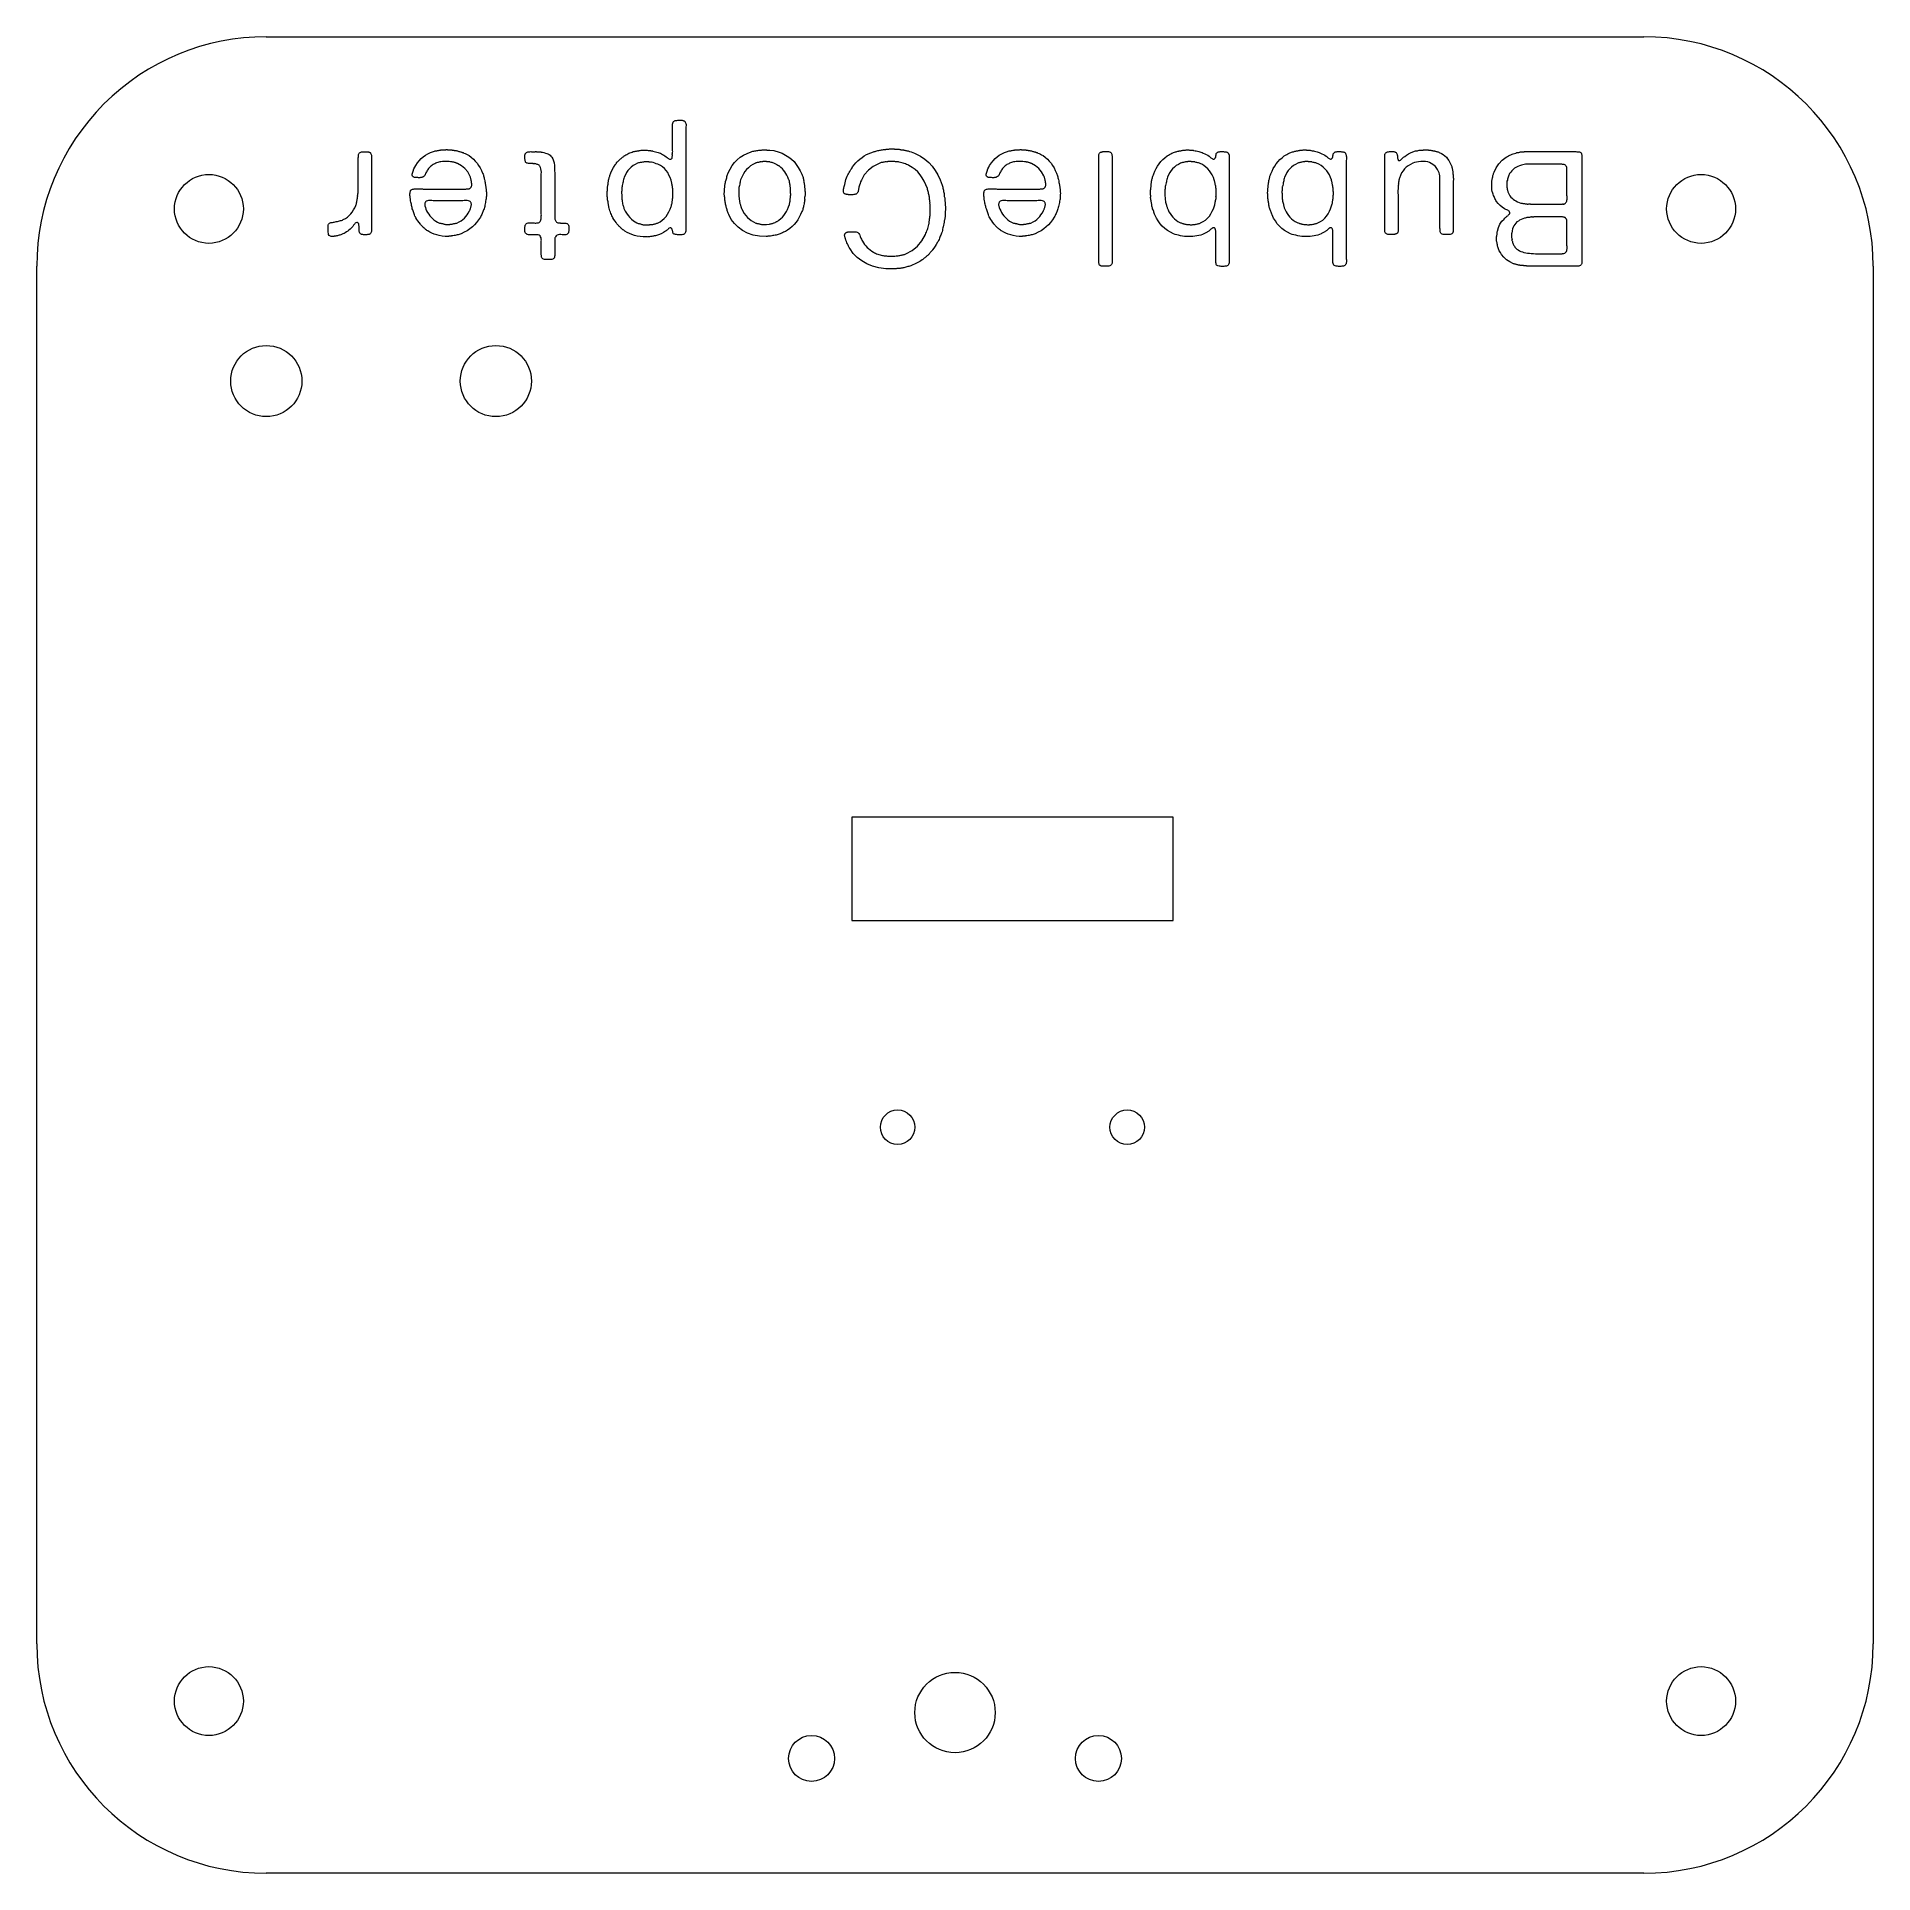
# Model space of a CAD drawing. Header units: millimetres. Extents: x 0 to 160, y 0 to 160.
import ezdxf

# ---------------------------------------------------------------- set-up
doc = ezdxf.new("R2010")
doc.units = ezdxf.units.MM
for name, color, linetype, lineweight in [('ComponentAccess', 1, 'CONTINUOUS', 0), ('ComponentMountings', 1, 'CONTINUOUS', 0), ('LayerBaseFrame', 1, 'CONTINUOUS', 0), ('SMA_Mounting', 1, 'CONTINUOUS', 0), ('TextOutline', 7, 'CONTINUOUS', 0)]:
    doc.layers.add(name, color=color, linetype=linetype, lineweight=lineweight)

# ---------------------------------------------------------------- blocks, each defined once
blk = doc.blocks.new('ELayerBase')
at = {"layer": 'LayerBaseFrame'}
for p, q in [((20, 160), (140, 160)), ((0, 20), (0, 140)), ((160, 140), (160, 20)), ((140, 0), (20, 0))]:
    blk.add_line(p, q, dxfattribs=at)
for centre in [(15, 145), (145, 145), (15, 15), (145, 15)]:
    blk.add_circle(centre, 3, dxfattribs=at)
for centre, start, end in [((20, 140), 90, 180), ((140, 140), 0, 90), ((20, 20), 180, 270), ((140, 20), 270, 0)]:
    blk.add_arc(centre, 20, start, end, dxfattribs=at)

msp = doc.modelspace()

# ---------------------------------------------------------------- linework, layer by layer
at = {"layer": 'ComponentAccess'}
for p, q in [((99, 92), (71, 92)), ((71, 92), (71, 83)), ((99, 83), (99, 92)), ((71, 83), (99, 83))]:
    msp.add_line(p, q, dxfattribs=at)
at = {"layer": 'ComponentMountings'}
for centre, radius in [((20, 130), 3.1), ((40, 130), 3.1), ((75, 65), 1.5), ((95, 65), 1.5)]:
    msp.add_circle(centre, radius, dxfattribs=at)
at = {"layer": 'SMA_Mounting'}
for centre, radius in [((80, 14), 3.5), ((67.5, 10), 2), ((92.5, 10), 2)]:
    msp.add_circle(centre, radius, dxfattribs=at)
at = {"layer": 'TextOutline'}
for p, q in [((55.39, 152.29), (55.4, 152.39)), ((55.39, 152.18), (55.39, 152.29)), ((55.39, 152.29), (55.39, 152.29)), ((55.39, 152.29), (55.39, 152.29)), ((55.39, 152.08), (55.39, 152.18)), ((55.39, 151.98), (55.39, 152.08)), ((55.4, 152.39), (55.41, 152.47)), ((55.41, 152.47), (55.44, 152.55)), ((55.44, 152.55), (55.48, 152.61)), ((55.48, 152.61), (55.52, 152.65)), ((55.48, 152.61), (55.48, 152.61)), ((55.48, 152.61), (55.48, 152.61)), ((55.52, 152.65), (55.57, 152.68)), ((55.57, 152.68), (55.63, 152.7)), ((55.63, 152.7), (55.7, 152.71)), ((55.7, 152.71), (55.7, 152.71)), ((55.7, 152.71), (55.7, 152.71)), ((55.7, 152.71), (55.78, 152.71)), ((55.78, 152.71), (55.85, 152.72)), ((55.85, 152.72), (55.93, 152.72)), ((55.93, 152.72), (56.01, 152.72)), ((56.01, 152.72), (56.23, 152.72)), ((56.23, 152.72), (56.23, 152.72)), ((56.23, 152.72), (56.23, 152.72)), ((56.23, 152.72), (56.28, 152.71)), ((56.28, 152.71), (56.32, 152.69)), ((56.32, 152.69), (56.36, 152.68)), ((56.36, 152.68), (56.4, 152.66)), ((56.4, 152.66), (56.4, 152.66)), ((56.4, 152.66), (56.4, 152.66)), ((56.4, 152.66), (56.43, 152.65)), ((56.43, 152.65), (56.45, 152.63)), ((56.45, 152.63), (56.48, 152.6)), ((56.48, 152.6), (56.5, 152.57)), ((56.5, 152.57), (56.5, 152.57)), ((56.5, 152.57), (56.5, 152.57)), ((56.5, 152.57), (56.53, 152.51)), ((56.53, 152.51), (56.55, 152.44)), ((56.55, 152.44), (56.57, 152.36)), ((56.57, 152.26), (56.56, 152.16)), ((56.56, 152.16), (56.56, 152.06)), ((56.56, 152.06), (56.56, 151.97)), ((56.57, 152.36), (56.57, 152.26)), ((56.57, 152.26), (56.57, 152.26)), ((56.57, 152.26), (56.57, 152.26)), ((55.39, 151.88), (55.39, 151.98)), ((55.39, 150.2), (55.39, 151.88)), ((55.39, 151.88), (55.39, 151.88)), ((55.39, 151.88), (55.39, 151.88)), ((56.56, 151.97), (56.56, 151.89)), ((56.56, 151.89), (56.56, 143.48)), ((27.99, 149.14), (28, 149.23)), ((27.99, 149.06), (27.99, 149.14)), ((27.99, 148.98), (27.99, 149.06)), ((27.99, 149.06), (27.99, 149.06)), ((27.99, 149.06), (27.99, 149.06)), ((27.99, 148.9), (27.99, 148.98)), ((27.99, 148.82), (27.99, 148.9)), ((27.99, 148.74), (27.99, 148.82)), ((28, 149.3), (28.01, 149.38)), ((28, 149.23), (28, 149.3)), ((28.01, 149.46), (28.02, 149.53)), ((28.01, 149.38), (28.01, 149.46)), ((28.01, 149.38), (28.01, 149.38)), ((28.01, 149.38), (28.01, 149.38)), ((28.02, 149.7), (28.03, 149.75)), ((28.02, 149.65), (28.02, 149.7)), ((28.02, 149.59), (28.02, 149.65)), ((28.02, 149.65), (28.02, 149.65)), ((28.02, 149.65), (28.02, 149.65)), ((28.02, 149.53), (28.02, 149.59)), ((28.03, 149.75), (28.05, 149.8)), ((28.05, 149.8), (28.08, 149.85)), ((28.08, 149.85), (28.12, 149.89)), ((28.08, 149.85), (28.08, 149.85)), ((28.08, 149.85), (28.08, 149.85)), ((28.12, 149.89), (28.17, 149.92)), ((28.17, 149.92), (28.23, 149.95)), ((28.23, 149.95), (28.3, 149.96)), ((28.3, 149.96), (28.3, 149.96)), ((28.3, 149.96), (28.3, 149.96)), ((28.3, 149.96), (28.37, 149.96)), ((28.37, 149.96), (28.45, 149.97)), ((28.45, 149.97), (28.53, 149.97)), ((28.53, 149.97), (28.61, 149.97)), ((28.61, 149.97), (28.86, 149.97)), ((28.86, 149.97), (28.86, 149.97)), ((28.86, 149.97), (28.86, 149.97)), ((28.86, 149.97), (28.9, 149.96)), ((28.9, 149.96), (28.93, 149.95)), ((28.93, 149.95), (28.97, 149.94)), ((28.97, 149.94), (29, 149.93)), ((29, 149.93), (29, 149.93)), ((29, 149.93), (29, 149.93)), ((29, 149.93), (29.03, 149.91)), ((29.03, 149.91), (29.05, 149.9)), ((29.05, 149.9), (29.07, 149.88)), ((29.07, 149.88), (29.09, 149.86)), ((29.09, 149.86), (29.09, 149.86)), ((29.09, 149.86), (29.09, 149.86)), ((29.09, 149.86), (29.12, 149.81)), ((29.12, 149.81), (29.14, 149.75)), ((29.14, 149.75), (29.16, 149.69)), ((29.16, 149.69), (29.17, 149.62)), ((29.17, 149.62), (29.17, 149.62)), ((29.17, 149.62), (29.17, 149.62)), ((29.17, 149.62), (29.17, 149.54)), ((29.17, 149.54), (29.17, 149.47)), ((29.17, 149.47), (29.17, 149.39)), ((29.17, 149.39), (29.17, 149.31)), ((29.17, 149.31), (29.17, 148.23)), ((33.02, 148.79), (33.17, 149.01)), ((33.17, 149.01), (33.33, 149.2)), ((33.33, 149.2), (33.49, 149.38)), ((33.49, 149.38), (33.67, 149.54)), ((33.67, 149.54), (33.86, 149.67)), ((33.67, 149.54), (33.67, 149.54)), ((33.67, 149.54), (33.67, 149.54)), ((33.86, 149.67), (34.07, 149.79)), ((34.07, 149.79), (34.31, 149.9)), ((34.31, 149.9), (34.57, 150)), ((34.45, 148.81), (34.38, 148.76)), ((34.53, 148.86), (34.45, 148.81)), ((34.45, 148.81), (34.45, 148.81)), ((34.45, 148.81), (34.45, 148.81)), ((34.6, 148.9), (34.53, 148.86)), ((34.57, 150), (34.64, 150.03)), ((34.57, 150), (34.57, 150)), ((34.57, 150), (34.57, 150)), ((34.68, 148.94), (34.6, 148.9)), ((34.64, 150.03), (34.71, 150.05)), ((34.76, 148.98), (34.68, 148.94)), ((34.71, 150.05), (34.78, 150.06)), ((34.84, 149), (34.76, 148.98)), ((34.76, 148.98), (34.76, 148.98)), ((34.76, 148.98), (34.76, 148.98)), ((34.78, 150.06), (34.85, 150.07)), ((34.93, 149.03), (34.84, 149)), ((34.85, 150.07), (34.92, 150.08)), ((34.85, 150.07), (34.85, 150.07)), ((34.85, 150.07), (34.85, 150.07)), ((34.92, 150.08), (34.99, 150.1)), ((35.02, 149.06), (34.93, 149.03)), ((34.99, 150.1), (35.07, 150.11)), ((35.11, 149.09), (35.02, 149.06)), ((35.07, 150.11), (35.14, 150.13)), ((35.22, 149.11), (35.11, 149.09)), ((35.11, 149.09), (35.11, 149.09)), ((35.11, 149.09), (35.11, 149.09)), ((35.14, 150.13), (35.14, 150.13)), ((35.14, 150.13), (35.14, 150.13)), ((35.14, 150.13), (35.18, 150.13)), ((35.18, 150.13), (35.21, 150.14)), ((35.21, 150.14), (35.25, 150.14)), ((35.34, 149.13), (35.22, 149.11)), ((35.25, 150.14), (35.28, 150.14)), ((35.28, 150.14), (35.28, 150.14)), ((35.28, 150.14), (35.28, 150.14)), ((35.28, 150.14), (35.31, 150.14)), ((35.31, 150.14), (35.34, 150.14)), ((35.34, 150.14), (35.37, 150.15)), ((35.48, 149.14), (35.34, 149.13)), ((35.37, 150.15), (35.41, 150.15)), ((35.41, 150.15), (35.55, 150.15)), ((35.63, 149.14), (35.48, 149.14)), ((35.55, 150.15), (35.59, 150.16)), ((35.55, 150.15), (35.55, 150.15)), ((35.55, 150.15), (35.55, 150.15)), ((35.59, 150.16), (35.63, 150.16)), ((35.63, 150.16), (35.67, 150.17)), ((35.79, 149.14), (35.63, 149.14)), ((35.63, 149.14), (35.63, 149.14)), ((35.63, 149.14), (35.63, 149.14)), ((35.67, 150.17), (35.72, 150.17)), ((35.72, 150.17), (35.72, 150.17)), ((35.72, 150.17), (35.72, 150.17)), ((35.72, 150.17), (35.76, 150.17)), ((35.76, 150.17), (35.79, 150.16)), ((35.79, 150.16), (35.83, 150.16)), ((35.92, 149.13), (35.79, 149.14)), ((35.83, 150.16), (35.86, 150.15)), ((35.86, 150.15), (35.98, 150.15)), ((36.05, 149.11), (35.92, 149.13)), ((35.98, 150.15), (35.98, 150.15)), ((35.98, 150.15), (35.98, 150.15)), ((35.98, 150.15), (36.02, 150.15)), ((36.02, 150.15), (36.05, 150.14)), ((36.05, 150.14), (36.08, 150.14)), ((36.15, 149.09), (36.05, 149.11)), ((36.08, 150.14), (36.11, 150.14)), ((36.11, 150.14), (36.11, 150.14)), ((36.11, 150.14), (36.11, 150.14)), ((36.11, 150.14), (36.14, 150.14)), ((36.14, 150.14), (36.17, 150.14)), ((36.2, 149.09), (36.15, 149.09)), ((36.15, 149.09), (36.15, 149.09)), ((36.15, 149.09), (36.15, 149.09)), ((36.17, 150.14), (36.19, 150.13)), ((36.19, 150.13), (36.22, 150.13)), ((36.24, 149.08), (36.2, 149.09)), ((36.22, 150.13), (36.22, 150.13)), ((36.22, 150.13), (36.22, 150.13)), ((36.22, 150.13), (36.26, 150.12)), ((36.27, 149.08), (36.24, 149.08)), ((36.26, 150.12), (36.3, 150.11)), ((36.29, 149.07), (36.27, 149.08)), ((36.34, 149.06), (36.29, 149.07)), ((36.29, 149.07), (36.29, 149.07)), ((36.29, 149.07), (36.29, 149.07)), ((36.3, 150.11), (36.33, 150.11)), ((36.33, 150.11), (36.38, 150.1)), ((36.39, 149.05), (36.34, 149.06)), ((36.38, 150.1), (36.38, 150.1)), ((36.38, 150.1), (36.38, 150.1)), ((36.38, 150.1), (36.42, 150.1)), ((36.44, 149.03), (36.39, 149.05)), ((36.42, 150.1), (36.46, 150.09)), ((36.49, 149.02), (36.44, 149.03)), ((36.46, 150.09), (36.49, 150.09)), ((36.49, 150.09), (36.53, 150.08)), ((36.54, 149), (36.49, 149.02)), ((36.49, 149.02), (36.49, 149.02)), ((36.49, 149.02), (36.49, 149.02)), ((36.53, 150.08), (36.53, 150.08)), ((36.53, 150.08), (36.53, 150.08)), ((36.53, 150.08), (36.59, 150.07)), ((36.58, 148.99), (36.54, 149)), ((36.63, 148.97), (36.58, 148.99)), ((36.59, 150.07), (36.66, 150.05)), ((36.67, 148.95), (36.63, 148.97)), ((36.66, 150.05), (36.72, 150.03)), ((37.02, 148.76), (36.67, 148.95)), ((36.67, 148.95), (36.67, 148.95)), ((36.67, 148.95), (36.67, 148.95)), ((36.72, 150.03), (36.78, 150.01)), ((36.78, 150.01), (36.78, 150.01)), ((36.78, 150.01), (36.78, 150.01)), ((36.78, 150.01), (36.84, 150)), ((36.84, 150), (36.91, 149.98)), ((36.91, 149.98), (36.96, 149.96)), ((36.96, 149.96), (37.02, 149.94)), ((37.02, 149.94), (37.02, 149.94)), ((37.02, 149.94), (37.02, 149.94)), ((37.02, 149.94), (37.05, 149.93)), ((37.05, 149.93), (37.07, 149.92)), ((37.07, 149.92), (37.1, 149.92)), ((37.1, 149.92), (37.12, 149.92)), ((37.12, 149.92), (37.12, 149.92)), ((37.12, 149.92), (37.12, 149.92)), ((37.12, 149.92), (37.14, 149.91)), ((37.14, 149.91), (37.16, 149.9)), ((37.16, 149.9), (37.19, 149.89)), ((37.19, 149.89), (37.22, 149.87)), ((37.22, 149.87), (37.22, 149.87)), ((37.22, 149.87), (37.22, 149.87)), ((37.22, 149.87), (37.32, 149.82)), ((37.32, 149.82), (37.43, 149.77)), ((37.43, 149.77), (37.55, 149.7)), ((37.55, 149.7), (37.67, 149.64)), ((37.67, 149.64), (37.67, 149.64)), ((37.67, 149.64), (37.67, 149.64)), ((37.67, 149.64), (37.86, 149.5)), ((37.86, 149.5), (38.04, 149.34)), ((38.04, 149.34), (38.21, 149.17)), ((38.21, 149.17), (38.37, 148.99)), ((38.37, 148.99), (38.37, 148.99)), ((38.37, 148.99), (38.37, 148.99)), ((38.37, 148.99), (38.5, 148.79)), ((42.51, 149.55), (42.52, 149.61)), ((42.52, 149.5), (42.51, 149.55)), ((42.52, 149.66), (42.53, 149.71)), ((42.52, 149.61), (42.52, 149.66)), ((42.52, 149.66), (42.52, 149.66)), ((42.52, 149.66), (42.52, 149.66)), ((42.52, 149.44), (42.52, 149.5)), ((42.52, 149.38), (42.52, 149.44)), ((42.52, 149.44), (42.52, 149.44)), ((42.52, 149.44), (42.52, 149.44)), ((42.53, 149.33), (42.52, 149.38)), ((42.53, 149.71), (42.54, 149.75)), ((42.54, 149.28), (42.53, 149.33)), ((42.54, 149.75), (42.56, 149.79)), ((42.55, 149.23), (42.54, 149.28)), ((42.56, 149.18), (42.55, 149.23)), ((42.55, 149.23), (42.55, 149.23)), ((42.55, 149.23), (42.55, 149.23)), ((42.56, 149.79), (42.58, 149.82)), ((42.57, 149.13), (42.56, 149.18)), ((42.58, 149.1), (42.57, 149.13)), ((42.58, 149.82), (42.61, 149.86)), ((42.58, 149.82), (42.58, 149.82)), ((42.58, 149.82), (42.58, 149.82)), ((42.59, 149.07), (42.58, 149.1)), ((42.62, 149.04), (42.59, 149.07)), ((42.59, 149.07), (42.59, 149.07)), ((42.59, 149.07), (42.59, 149.07)), ((42.61, 149.86), (42.66, 149.9)), ((42.66, 149.01), (42.62, 149.04)), ((42.66, 149.9), (42.72, 149.93)), ((42.71, 148.99), (42.66, 149.01)), ((42.77, 148.98), (42.71, 148.99)), ((42.72, 149.93), (42.79, 149.96)), ((42.83, 148.96), (42.77, 148.98)), ((42.77, 148.98), (42.77, 148.98)), ((42.77, 148.98), (42.77, 148.98)), ((42.79, 149.96), (42.85, 149.97)), ((42.79, 149.96), (42.79, 149.96)), ((42.79, 149.96), (42.79, 149.96)), ((42.89, 148.96), (42.83, 148.96)), ((42.85, 149.97), (42.91, 149.98)), ((42.96, 148.95), (42.89, 148.96)), ((42.91, 149.98), (42.97, 149.98)), ((43.03, 148.95), (42.96, 148.95)), ((42.97, 149.98), (43.04, 149.99)), ((43.21, 148.95), (43.03, 148.95)), ((43.03, 148.95), (43.03, 148.95)), ((43.03, 148.95), (43.03, 148.95)), ((43.04, 149.99), (43.04, 149.99)), ((43.04, 149.99), (43.04, 149.99)), ((43.04, 149.99), (43.11, 149.98)), ((43.11, 149.98), (43.17, 149.98)), ((43.17, 149.98), (43.23, 149.97)), ((43.23, 148.94), (43.21, 148.95)), ((43.23, 149.97), (43.29, 149.97)), ((43.25, 148.94), (43.23, 148.94)), ((43.28, 148.94), (43.25, 148.94)), ((43.31, 148.95), (43.28, 148.94)), ((43.29, 149.97), (43.29, 149.97)), ((43.29, 149.97), (43.29, 149.97)), ((43.29, 149.97), (43.33, 149.97)), ((43.33, 148.95), (43.31, 148.95)), ((43.31, 148.95), (43.31, 148.95)), ((43.31, 148.95), (43.31, 148.95)), ((43.33, 149.97), (43.38, 149.98)), ((43.35, 148.94), (43.33, 148.95)), ((43.37, 148.94), (43.35, 148.94)), ((43.39, 148.93), (43.37, 148.94)), ((43.38, 149.98), (43.42, 149.98)), ((43.47, 148.92), (43.39, 148.93)), ((43.39, 148.93), (43.39, 148.93)), ((43.39, 148.93), (43.39, 148.93)), ((43.42, 149.98), (43.46, 149.99)), ((43.46, 149.99), (43.46, 149.99)), ((43.46, 149.99), (43.46, 149.99)), ((43.46, 149.99), (43.5, 149.99)), ((43.53, 148.9), (43.47, 148.92)), ((43.5, 149.99), (43.54, 149.98)), ((43.6, 148.88), (43.53, 148.9)), ((43.54, 149.98), (43.58, 149.98)), ((43.58, 149.98), (43.62, 149.97)), ((43.66, 148.86), (43.6, 148.88)), ((43.62, 149.97), (43.78, 149.97)), ((43.71, 148.84), (43.66, 148.86)), ((43.66, 148.86), (43.66, 148.86)), ((43.66, 148.86), (43.66, 148.86)), ((43.76, 148.8), (43.71, 148.84)), ((43.8, 148.76), (43.76, 148.8)), ((43.78, 149.97), (43.78, 149.97)), ((43.78, 149.97), (43.78, 149.97)), ((43.78, 149.97), (43.82, 149.97)), ((43.82, 149.97), (43.85, 149.96)), ((43.85, 149.96), (43.89, 149.96)), ((43.89, 149.96), (43.92, 149.96)), ((43.92, 149.96), (43.92, 149.96)), ((43.92, 149.96), (43.92, 149.96)), ((43.92, 149.96), (43.95, 149.95)), ((43.95, 149.95), (43.98, 149.95)), ((43.98, 149.95), (44.02, 149.94)), ((44.02, 149.94), (44.05, 149.94)), ((44.05, 149.94), (44.05, 149.94)), ((44.05, 149.94), (44.05, 149.94)), ((44.05, 149.94), (44.19, 149.91)), ((44.19, 149.91), (44.31, 149.87)), ((44.31, 149.87), (44.43, 149.83)), ((44.43, 149.83), (44.54, 149.79)), ((44.54, 149.79), (44.54, 149.79)), ((44.54, 149.79), (44.54, 149.79)), ((44.54, 149.79), (44.64, 149.74)), ((44.64, 149.74), (44.72, 149.67)), ((44.72, 149.67), (44.8, 149.59)), ((44.8, 149.59), (44.88, 149.5)), ((44.88, 149.5), (44.88, 149.5)), ((44.88, 149.5), (44.88, 149.5)), ((44.88, 149.5), (44.97, 149.35)), ((44.97, 149.35), (45.03, 149.18)), ((45.03, 149.18), (45.08, 149)), ((45.08, 149), (45.1, 148.79)), ((50.26, 148.62), (50.4, 148.84)), ((50.4, 148.84), (50.44, 148.9)), ((50.4, 148.84), (50.4, 148.84)), ((50.4, 148.84), (50.4, 148.84)), ((50.44, 148.9), (50.49, 148.96)), ((50.49, 148.96), (50.53, 149.03)), ((50.53, 149.03), (50.58, 149.09)), ((50.58, 149.09), (50.63, 149.14)), ((50.58, 149.09), (50.58, 149.09)), ((50.58, 149.09), (50.58, 149.09)), ((50.63, 149.14), (50.68, 149.2)), ((50.68, 149.2), (50.74, 149.25)), ((50.74, 149.25), (50.79, 149.3)), ((50.79, 149.3), (50.86, 149.37)), ((50.86, 149.37), (50.91, 149.4)), ((50.86, 149.37), (50.86, 149.37)), ((50.86, 149.37), (50.86, 149.37)), ((50.91, 149.4), (50.96, 149.44)), ((50.96, 149.44), (51, 149.47)), ((51, 149.47), (51.04, 149.51)), ((51.04, 149.51), (51.09, 149.54)), ((51.04, 149.51), (51.04, 149.51)), ((51.04, 149.51), (51.04, 149.51)), ((51.09, 149.54), (51.14, 149.58)), ((51.14, 149.58), (51.19, 149.61)), ((51.19, 149.61), (51.24, 149.65)), ((51.24, 149.65), (51.32, 149.7)), ((51.24, 149.65), (51.24, 149.65)), ((51.24, 149.65), (51.24, 149.65)), ((51.32, 149.7), (51.41, 149.75)), ((51.41, 149.75), (51.5, 149.8)), ((51.5, 149.8), (51.59, 149.85)), ((51.59, 149.85), (51.68, 149.88)), ((51.59, 149.85), (51.59, 149.85)), ((51.59, 149.85), (51.59, 149.85)), ((51.68, 149.88), (51.78, 149.92)), ((51.78, 149.92), (51.87, 149.95)), ((51.87, 149.95), (51.97, 149.99)), ((52.14, 148.88), (51.96, 148.77)), ((51.97, 149.99), (52.03, 150)), ((51.97, 149.99), (51.97, 149.99)), ((51.97, 149.99), (51.97, 149.99)), ((52.03, 150), (52.08, 150.01)), ((52.08, 150.01), (52.14, 150.02)), ((52.14, 150.02), (52.19, 150.03)), ((52.35, 148.98), (52.14, 148.88)), ((52.19, 150.03), (52.24, 150.04)), ((52.19, 150.03), (52.19, 150.03)), ((52.19, 150.03), (52.19, 150.03)), ((52.24, 150.04), (52.3, 150.05)), ((52.3, 150.05), (52.35, 150.06)), ((52.35, 150.06), (52.4, 150.07)), ((52.42, 149), (52.35, 148.98)), ((52.35, 148.98), (52.35, 148.98)), ((52.35, 148.98), (52.35, 148.98)), ((52.4, 150.07), (52.4, 150.07)), ((52.4, 150.07), (52.4, 150.07)), ((52.4, 150.07), (52.42, 150.07)), ((52.42, 150.07), (52.43, 150.07)), ((52.49, 149.02), (52.42, 149)), ((52.43, 150.07), (52.45, 150.07)), ((52.45, 150.07), (52.46, 150.07)), ((52.46, 150.07), (52.47, 150.08)), ((52.46, 150.07), (52.46, 150.07)), ((52.46, 150.07), (52.46, 150.07)), ((52.47, 150.08), (52.48, 150.08)), ((52.48, 150.08), (52.49, 150.08)), ((52.49, 150.08), (52.5, 150.08)), ((52.56, 149.04), (52.49, 149.02)), ((52.5, 150.08), (52.57, 150.1)), ((52.5, 150.08), (52.5, 150.08)), ((52.5, 150.08), (52.5, 150.08)), ((52.63, 149.05), (52.56, 149.04)), ((52.57, 150.1), (52.66, 150.11)), ((52.7, 149.05), (52.63, 149.05)), ((52.63, 149.05), (52.63, 149.05)), ((52.63, 149.05), (52.63, 149.05)), ((52.66, 150.11), (52.76, 150.11)), ((52.77, 149.06), (52.7, 149.05)), ((52.76, 150.11), (52.88, 150.11)), ((52.85, 149.08), (52.77, 149.06)), ((52.92, 149.09), (52.85, 149.08)), ((52.88, 150.11), (52.99, 150.12)), ((52.88, 150.11), (52.88, 150.11)), ((52.88, 150.11), (52.88, 150.11)), ((53.04, 149.09), (52.92, 149.09)), ((52.92, 149.09), (52.92, 149.09)), ((52.92, 149.09), (52.92, 149.09)), ((52.99, 150.12), (53.1, 150.12)), ((53.08, 149.1), (53.04, 149.09)), ((53.13, 149.1), (53.08, 149.1)), ((53.1, 150.12), (53.18, 150.11)), ((53.18, 149.1), (53.13, 149.1)), ((53.18, 150.11), (53.26, 150.1)), ((53.23, 149.09), (53.18, 149.1)), ((53.34, 149.09), (53.23, 149.09)), ((53.23, 149.09), (53.23, 149.09)), ((53.23, 149.09), (53.23, 149.09)), ((53.26, 150.1), (53.33, 150.1)), ((53.33, 150.1), (53.33, 150.1)), ((53.33, 150.1), (53.33, 150.1)), ((53.33, 150.1), (53.38, 150.09)), ((53.37, 149.08), (53.34, 149.09)), ((53.4, 149.08), (53.37, 149.08)), ((53.38, 150.09), (53.42, 150.08)), ((53.43, 149.08), (53.4, 149.08)), ((53.42, 150.08), (53.47, 150.08)), ((53.46, 149.09), (53.43, 149.08)), ((53.48, 149.09), (53.46, 149.09)), ((53.46, 149.09), (53.46, 149.09)), ((53.46, 149.09), (53.46, 149.09)), ((53.47, 150.08), (53.51, 150.07)), ((53.51, 149.08), (53.48, 149.09)), ((53.51, 150.07), (53.51, 150.07)), ((53.51, 150.07), (53.51, 150.07)), ((53.51, 150.07), (53.55, 150.07)), ((53.54, 149.07), (53.51, 149.08)), ((53.57, 149.06), (53.54, 149.07)), ((53.55, 150.07), (53.6, 150.06)), ((53.71, 149.03), (53.57, 149.06)), ((53.57, 149.06), (53.57, 149.06)), ((53.57, 149.06), (53.57, 149.06)), ((53.6, 150.06), (53.64, 150.05)), ((53.64, 150.05), (53.68, 150.04)), ((53.68, 150.04), (53.68, 150.04)), ((53.68, 150.04), (53.68, 150.04)), ((53.68, 150.04), (53.8, 150.01)), ((53.85, 148.99), (53.71, 149.03)), ((53.8, 150.01), (53.91, 149.98)), ((53.98, 148.94), (53.85, 148.99)), ((53.91, 149.98), (54.02, 149.94)), ((54.12, 148.89), (53.98, 148.94)), ((54.02, 149.94), (54.13, 149.92)), ((54.33, 148.78), (54.12, 148.89)), ((54.12, 148.89), (54.12, 148.89)), ((54.12, 148.89), (54.12, 148.89)), ((54.13, 149.92), (54.13, 149.92)), ((54.13, 149.92), (54.13, 149.92)), ((54.13, 149.92), (54.23, 149.88)), ((54.23, 149.88), (54.33, 149.85)), ((54.33, 149.85), (54.43, 149.8)), ((54.43, 149.8), (54.52, 149.75)), ((54.52, 149.75), (54.52, 149.75)), ((54.52, 149.75), (54.52, 149.75)), ((54.52, 149.75), (54.63, 149.68)), ((54.63, 149.68), (54.73, 149.62)), ((54.73, 149.62), (54.83, 149.55)), ((54.83, 149.55), (54.91, 149.48)), ((54.91, 149.48), (54.91, 149.48)), ((54.91, 149.48), (54.91, 149.48)), ((54.91, 149.48), (54.95, 149.46)), ((54.95, 149.46), (54.98, 149.43)), ((54.98, 149.43), (55.03, 149.4)), ((55.03, 149.4), (55.08, 149.37)), ((55.08, 149.37), (55.08, 149.37)), ((55.08, 149.37), (55.08, 149.37)), ((55.08, 149.37), (55.14, 149.34)), ((55.14, 149.34), (55.19, 149.32)), ((55.19, 149.32), (55.24, 149.33)), ((55.24, 149.33), (55.29, 149.35)), ((55.29, 149.35), (55.32, 149.38)), ((55.29, 149.35), (55.29, 149.35)), ((55.29, 149.35), (55.29, 149.35)), ((55.32, 149.38), (55.34, 149.4)), ((55.34, 149.4), (55.35, 149.43)), ((55.35, 149.5), (55.36, 149.54)), ((55.35, 149.47), (55.35, 149.5)), ((55.35, 149.43), (55.35, 149.47)), ((55.35, 149.47), (55.35, 149.47)), ((55.35, 149.47), (55.35, 149.47)), ((55.36, 149.54), (55.37, 149.58)), ((55.37, 149.79), (55.38, 149.82)), ((55.37, 149.77), (55.37, 149.79)), ((55.37, 149.74), (55.37, 149.77)), ((55.38, 149.72), (55.37, 149.74)), ((55.37, 149.58), (55.38, 149.62)), ((55.38, 149.82), (55.39, 149.86)), ((55.38, 149.82), (55.38, 149.82)), ((55.38, 149.82), (55.38, 149.82)), ((55.38, 149.69), (55.38, 149.72)), ((55.38, 149.72), (55.38, 149.72)), ((55.38, 149.72), (55.38, 149.72)), ((55.38, 149.67), (55.38, 149.69)), ((55.38, 149.64), (55.38, 149.67)), ((55.38, 149.62), (55.38, 149.64)), ((55.38, 149.62), (55.38, 149.62)), ((55.38, 149.62), (55.38, 149.62)), ((55.39, 150.15), (55.39, 150.2)), ((55.4, 150.11), (55.39, 150.15)), ((55.39, 149.86), (55.4, 149.91)), ((55.4, 150.05), (55.4, 150.11)), ((55.41, 150), (55.4, 150.05)), ((55.4, 149.95), (55.41, 150)), ((55.4, 149.91), (55.4, 149.95)), ((55.41, 150), (55.41, 150)), ((55.41, 150), (55.41, 150)), ((60.58, 148.77), (60.79, 149.04)), ((60.79, 149.04), (61.03, 149.28)), ((61.03, 149.28), (61.28, 149.5)), ((61.03, 149.28), (61.03, 149.28)), ((61.03, 149.28), (61.03, 149.28)), ((61.28, 149.5), (61.57, 149.68)), ((61.57, 149.68), (61.89, 149.84)), ((61.89, 149.84), (62.23, 149.97)), ((62.38, 148.87), (62.18, 148.74)), ((62.23, 149.97), (62.31, 150)), ((62.23, 149.97), (62.23, 149.97)), ((62.23, 149.97), (62.23, 149.97)), ((62.31, 150), (62.39, 150.02)), ((62.61, 148.98), (62.38, 148.87)), ((62.39, 150.02), (62.48, 150.04)), ((62.48, 150.04), (62.57, 150.06)), ((62.57, 150.06), (62.65, 150.07)), ((62.57, 150.06), (62.57, 150.06)), ((62.57, 150.06), (62.57, 150.06)), ((62.66, 149), (62.61, 148.98)), ((62.61, 148.98), (62.61, 148.98)), ((62.61, 148.98), (62.61, 148.98)), ((62.65, 150.07), (62.74, 150.08)), ((62.71, 149.01), (62.66, 149)), ((62.77, 149.03), (62.71, 149.01)), ((62.74, 150.08), (62.83, 150.1)), ((62.82, 149.05), (62.77, 149.03)), ((62.88, 149.05), (62.82, 149.05)), ((62.82, 149.05), (62.82, 149.05)), ((62.82, 149.05), (62.82, 149.05)), ((62.83, 150.1), (62.92, 150.11)), ((62.93, 149.06), (62.88, 149.05)), ((62.92, 150.11), (62.96, 150.12)), ((62.92, 150.11), (62.92, 150.11)), ((62.92, 150.11), (62.92, 150.11)), ((62.99, 149.08), (62.93, 149.06)), ((62.96, 150.12), (63.01, 150.12)), ((63.04, 149.09), (62.99, 149.08)), ((63.01, 150.12), (63.05, 150.13)), ((63.07, 149.1), (63.04, 149.09)), ((63.04, 149.09), (63.04, 149.09)), ((63.04, 149.09), (63.04, 149.09)), ((63.05, 150.13), (63.1, 150.13)), ((63.1, 149.11), (63.07, 149.1)), ((63.1, 150.13), (63.1, 150.13)), ((63.1, 150.13), (63.1, 150.13)), ((63.1, 150.13), (63.14, 150.13)), ((63.13, 149.11), (63.1, 149.11)), ((63.16, 149.12), (63.13, 149.11)), ((63.14, 150.13), (63.19, 150.14)), ((63.19, 149.11), (63.16, 149.12)), ((63.16, 149.12), (63.16, 149.12)), ((63.16, 149.12), (63.16, 149.12)), ((63.19, 150.14), (63.23, 150.14)), ((63.21, 149.11), (63.19, 149.11)), ((63.24, 149.11), (63.21, 149.11)), ((63.23, 150.14), (63.27, 150.14)), ((63.27, 149.12), (63.24, 149.11)), ((63.27, 150.14), (63.3, 150.15)), ((63.27, 150.14), (63.27, 150.14)), ((63.27, 150.14), (63.27, 150.14)), ((63.31, 149.13), (63.27, 149.12)), ((63.27, 149.12), (63.27, 149.12)), ((63.27, 149.12), (63.27, 149.12)), ((63.3, 150.15), (63.34, 150.15)), ((63.36, 149.13), (63.31, 149.13)), ((63.34, 150.15), (63.38, 150.15)), ((63.41, 149.13), (63.36, 149.13)), ((63.38, 150.15), (63.44, 150.15)), ((63.48, 149.13), (63.41, 149.13)), ((63.44, 150.15), (63.44, 150.15)), ((63.44, 150.15), (63.44, 150.15)), ((63.44, 150.15), (63.48, 150.15)), ((63.48, 150.15), (63.52, 150.15)), ((63.54, 149.12), (63.48, 149.13)), ((63.48, 149.13), (63.48, 149.13)), ((63.48, 149.13), (63.48, 149.13)), ((63.52, 150.15), (63.55, 150.15)), ((63.58, 149.12), (63.54, 149.12)), ((63.55, 150.15), (63.58, 150.14)), ((63.58, 150.14), (63.58, 150.14)), ((63.58, 150.14), (63.58, 150.14)), ((63.58, 150.14), (63.61, 150.13)), ((63.62, 149.11), (63.58, 149.12)), ((63.61, 150.13), (63.63, 150.13)), ((63.65, 149.1), (63.62, 149.11)), ((63.63, 150.13), (63.66, 150.13)), ((63.68, 149.1), (63.65, 149.1)), ((63.65, 149.1), (63.65, 149.1)), ((63.65, 149.1), (63.65, 149.1)), ((63.66, 150.13), (63.69, 150.13)), ((63.72, 149.1), (63.68, 149.1)), ((63.69, 150.13), (63.69, 150.13)), ((63.69, 150.13), (63.69, 150.13)), ((63.69, 150.13), (63.72, 150.13)), ((63.72, 150.13), (63.74, 150.13)), ((63.75, 149.1), (63.72, 149.1)), ((63.74, 150.13), (63.77, 150.13)), ((63.79, 149.1), (63.75, 149.1)), ((63.77, 150.13), (63.79, 150.13)), ((63.79, 150.13), (63.87, 150.13)), ((63.82, 149.1), (63.79, 149.1)), ((63.79, 149.1), (63.79, 149.1)), ((63.79, 149.1), (63.79, 149.1)), ((63.85, 149.1), (63.82, 149.1)), ((63.88, 149.09), (63.85, 149.1)), ((63.87, 150.13), (64.21, 150.08)), ((63.91, 149.07), (63.88, 149.09)), ((63.99, 149.05), (63.91, 149.07)), ((63.91, 149.07), (63.91, 149.07)), ((63.91, 149.07), (63.91, 149.07)), ((64.07, 149.03), (63.99, 149.05)), ((64.14, 149.01), (64.07, 149.03)), ((64.21, 148.99), (64.14, 149.01)), ((64.21, 150.08), (64.21, 150.08)), ((64.21, 150.08), (64.21, 150.08)), ((64.21, 150.08), (64.31, 150.06)), ((64.27, 148.96), (64.21, 148.99)), ((64.21, 148.99), (64.21, 148.99)), ((64.21, 148.99), (64.21, 148.99)), ((64.33, 148.93), (64.27, 148.96)), ((64.31, 150.06), (64.4, 150.03)), ((64.39, 148.9), (64.33, 148.93)), ((64.45, 148.86), (64.39, 148.9)), ((64.4, 150.03), (64.5, 150)), ((64.48, 148.84), (64.45, 148.86)), ((64.45, 148.86), (64.45, 148.86)), ((64.45, 148.86), (64.45, 148.86)), ((64.51, 148.83), (64.48, 148.84)), ((64.5, 150), (64.59, 149.97)), ((64.54, 148.81), (64.51, 148.83)), ((64.57, 148.79), (64.54, 148.81)), ((64.59, 149.97), (64.59, 149.97)), ((64.59, 149.97), (64.59, 149.97)), ((64.59, 149.97), (64.68, 149.94)), ((64.68, 149.94), (64.77, 149.91)), ((64.77, 149.91), (64.85, 149.88)), ((64.85, 149.88), (64.94, 149.85)), ((64.94, 149.85), (64.94, 149.85)), ((64.94, 149.85), (64.94, 149.85)), ((64.94, 149.85), (65.24, 149.69)), ((65.24, 149.69), (65.51, 149.52)), ((65.51, 149.52), (65.76, 149.33)), ((65.76, 149.33), (65.98, 149.12)), ((65.98, 149.12), (65.98, 149.12)), ((65.98, 149.12), (65.98, 149.12)), ((65.98, 149.12), (66.17, 148.88)), ((66.17, 148.88), (66.35, 148.62)), ((71.08, 148.67), (71.21, 148.85)), ((71.21, 148.85), (71.36, 149.02)), ((71.36, 149.02), (71.53, 149.18)), ((71.53, 149.18), (71.71, 149.34)), ((71.71, 149.34), (71.9, 149.48)), ((71.71, 149.34), (71.71, 149.34)), ((71.71, 149.34), (71.71, 149.34)), ((71.9, 149.48), (72.09, 149.61)), ((72.09, 149.61), (72.3, 149.73)), ((72.3, 149.73), (72.51, 149.83)), ((72.51, 149.83), (72.59, 149.87)), ((72.51, 149.83), (72.51, 149.83)), ((72.51, 149.83), (72.51, 149.83)), ((72.59, 149.87), (72.66, 149.89)), ((72.66, 149.89), (72.74, 149.92)), ((72.74, 149.92), (72.82, 149.94)), ((72.82, 149.94), (72.89, 149.97)), ((72.82, 149.94), (72.82, 149.94)), ((72.82, 149.94), (72.82, 149.94)), ((73.38, 148.96), (72.87, 148.7)), ((72.89, 149.97), (72.96, 149.99)), ((72.96, 149.99), (73.04, 150.01)), ((73.04, 150.01), (73.11, 150.04)), ((73.11, 150.04), (73.19, 150.07)), ((73.11, 150.04), (73.11, 150.04)), ((73.11, 150.04), (73.11, 150.04)), ((73.19, 150.07), (73.27, 150.09)), ((73.27, 150.09), (73.35, 150.1)), ((73.35, 150.1), (73.44, 150.11)), ((73.44, 148.99), (73.38, 148.96)), ((73.38, 148.96), (73.38, 148.96)), ((73.38, 148.96), (73.38, 148.96)), ((73.44, 150.11), (73.51, 150.13)), ((73.44, 150.11), (73.44, 150.11)), ((73.44, 150.11), (73.44, 150.11)), ((73.51, 149.01), (73.44, 148.99)), ((73.51, 150.13), (73.59, 150.14)), ((73.58, 149.03), (73.51, 149.01)), ((73.65, 149.05), (73.58, 149.03)), ((73.59, 150.14), (73.68, 150.15)), ((73.71, 149.05), (73.65, 149.05)), ((73.65, 149.05), (73.65, 149.05)), ((73.65, 149.05), (73.65, 149.05)), ((73.68, 150.15), (73.76, 150.17)), ((73.78, 149.06), (73.71, 149.05)), ((73.76, 150.17), (73.79, 150.18)), ((73.76, 150.17), (73.76, 150.17)), ((73.76, 150.17), (73.76, 150.17)), ((73.84, 149.08), (73.78, 149.06)), ((73.79, 150.18), (73.83, 150.19)), ((73.83, 150.19), (73.86, 150.19)), ((73.91, 149.09), (73.84, 149.08)), ((73.86, 150.19), (73.89, 150.18)), ((73.89, 150.18), (73.89, 150.18)), ((73.89, 150.18), (73.89, 150.18)), ((73.89, 150.18), (73.91, 150.18)), ((73.91, 150.18), (73.94, 150.19)), ((73.94, 149.1), (73.91, 149.09)), ((73.91, 149.09), (73.91, 149.09)), ((73.91, 149.09), (73.91, 149.09)), ((73.94, 150.19), (73.97, 150.19)), ((73.97, 149.11), (73.94, 149.1)), ((73.97, 150.19), (74, 150.2)), ((74, 149.11), (73.97, 149.11)), ((74, 150.2), (74, 150.2)), ((74, 150.2), (74, 150.2)), ((74, 150.2), (74.04, 150.2)), ((74.03, 149.12), (74, 149.11)), ((74.05, 149.11), (74.03, 149.12)), ((74.03, 149.12), (74.03, 149.12)), ((74.03, 149.12), (74.03, 149.12)), ((74.04, 150.2), (74.08, 150.21)), ((74.08, 149.11), (74.05, 149.11)), ((74.08, 150.21), (74.12, 150.21)), ((74.11, 149.11), (74.08, 149.11)), ((74.14, 149.12), (74.11, 149.11)), ((74.12, 150.21), (74.17, 150.21)), ((74.24, 149.12), (74.14, 149.12)), ((74.14, 149.12), (74.14, 149.12)), ((74.14, 149.12), (74.14, 149.12)), ((74.17, 150.21), (74.17, 150.21)), ((74.17, 150.21), (74.17, 150.21)), ((74.17, 150.21), (74.21, 150.21)), ((74.21, 150.21), (74.25, 150.21)), ((74.28, 149.13), (74.24, 149.12)), ((74.25, 150.21), (74.3, 150.22)), ((74.34, 149.14), (74.28, 149.13)), ((74.3, 150.22), (74.35, 150.22)), ((74.42, 149.14), (74.34, 149.14)), ((74.35, 150.22), (74.38, 150.23)), ((74.35, 150.22), (74.35, 150.22)), ((74.35, 150.22), (74.35, 150.22)), ((74.38, 150.23), (74.42, 150.23)), ((74.42, 150.23), (74.47, 150.23)), ((74.5, 149.14), (74.42, 149.14)), ((74.47, 150.23), (74.54, 150.22)), ((74.59, 149.14), (74.5, 149.14)), ((74.5, 149.14), (74.5, 149.14)), ((74.5, 149.14), (74.5, 149.14)), ((74.54, 150.22), (74.54, 150.22)), ((74.54, 150.22), (74.54, 150.22)), ((74.54, 150.22), (74.61, 150.22)), ((74.66, 149.13), (74.59, 149.14)), ((74.61, 150.22), (74.66, 150.22)), ((74.66, 150.22), (74.7, 150.22)), ((74.71, 149.12), (74.66, 149.13)), ((74.7, 150.22), (74.73, 150.21)), ((74.75, 149.12), (74.71, 149.12)), ((74.73, 150.21), (74.73, 150.21)), ((74.73, 150.21), (74.73, 150.21)), ((74.73, 150.21), (74.76, 150.2)), ((74.81, 149.11), (74.75, 149.12)), ((74.75, 149.12), (74.75, 149.12)), ((74.75, 149.12), (74.75, 149.12)), ((74.76, 150.2), (74.8, 150.2)), ((74.8, 150.2), (74.83, 150.2)), ((74.86, 149.1), (74.81, 149.11)), ((74.83, 150.2), (74.87, 150.2)), ((74.91, 149.1), (74.86, 149.1)), ((74.87, 150.2), (74.87, 150.2)), ((74.87, 150.2), (74.87, 150.2)), ((74.87, 150.2), (74.9, 150.2)), ((74.9, 150.2), (74.93, 150.2)), ((74.95, 149.1), (74.91, 149.1)), ((74.93, 150.2), (74.96, 150.2)), ((74.99, 149.1), (74.95, 149.1)), ((74.95, 149.1), (74.95, 149.1)), ((74.95, 149.1), (74.95, 149.1)), ((74.96, 150.2), (74.99, 150.2)), ((74.99, 150.2), (75.13, 150.2)), ((75.04, 149.1), (74.99, 149.1)), ((75.09, 149.09), (75.04, 149.1)), ((75.13, 149.07), (75.09, 149.09)), ((75.13, 150.2), (75.13, 150.2)), ((75.13, 150.2), (75.13, 150.2)), ((75.13, 150.2), (75.19, 150.18)), ((75.25, 149.04), (75.13, 149.07)), ((75.13, 149.07), (75.13, 149.07)), ((75.13, 149.07), (75.13, 149.07)), ((75.19, 150.18), (75.24, 150.17)), ((75.24, 150.17), (75.29, 150.16)), ((75.36, 149.01), (75.25, 149.04)), ((75.29, 150.16), (75.34, 150.15)), ((75.34, 150.15), (75.34, 150.15)), ((75.34, 150.15), (75.34, 150.15)), ((75.34, 150.15), (75.39, 150.15)), ((75.48, 148.98), (75.36, 149.01)), ((75.39, 150.15), (75.45, 150.15)), ((75.45, 150.15), (75.5, 150.14)), ((75.58, 148.95), (75.48, 148.98)), ((75.5, 150.14), (75.55, 150.13)), ((75.55, 150.13), (75.55, 150.13)), ((75.55, 150.13), (75.55, 150.13)), ((75.55, 150.13), (75.62, 150.11)), ((75.68, 148.92), (75.58, 148.95)), ((75.58, 148.95), (75.58, 148.95)), ((75.58, 148.95), (75.58, 148.95)), ((75.62, 150.11), (75.68, 150.1)), ((75.68, 150.1), (75.74, 150.08)), ((75.78, 148.88), (75.68, 148.92)), ((75.74, 150.08), (75.81, 150.07)), ((75.88, 148.84), (75.78, 148.88)), ((75.81, 150.07), (75.81, 150.07)), ((75.81, 150.07), (75.81, 150.07)), ((75.81, 150.07), (75.87, 150.06)), ((75.87, 150.06), (75.93, 150.05)), ((75.97, 148.79), (75.88, 148.84)), ((75.93, 150.05), (75.99, 150.03)), ((75.99, 150.03), (76.05, 150.01)), ((76.05, 150.01), (76.05, 150.01)), ((76.05, 150.01), (76.05, 150.01)), ((76.05, 150.01), (76.19, 149.97)), ((76.19, 149.97), (76.33, 149.92)), ((76.33, 149.92), (76.46, 149.86)), ((76.46, 149.86), (76.58, 149.8)), ((76.58, 149.8), (76.58, 149.8)), ((76.58, 149.8), (76.58, 149.8)), ((76.58, 149.8), (77, 149.59)), ((77, 149.59), (77.38, 149.34)), ((77.38, 149.34), (77.71, 149.05)), ((77.71, 149.05), (78.01, 148.72)), ((83.02, 148.79), (83.17, 149.01)), ((83.17, 149.01), (83.33, 149.2)), ((83.33, 149.2), (83.49, 149.38)), ((83.49, 149.38), (83.67, 149.54)), ((83.67, 149.54), (83.86, 149.67)), ((83.67, 149.54), (83.67, 149.54)), ((83.67, 149.54), (83.67, 149.54)), ((83.86, 149.67), (84.07, 149.79)), ((84.07, 149.79), (84.31, 149.9)), ((84.31, 149.9), (84.57, 150)), ((84.46, 148.81), (84.38, 148.76)), ((84.53, 148.86), (84.46, 148.81)), ((84.46, 148.81), (84.46, 148.81)), ((84.46, 148.81), (84.46, 148.81)), ((84.6, 148.9), (84.53, 148.86)), ((84.57, 150), (84.64, 150.03)), ((84.57, 150), (84.57, 150)), ((84.57, 150), (84.57, 150)), ((84.68, 148.94), (84.6, 148.9)), ((84.64, 150.03), (84.71, 150.05)), ((84.76, 148.98), (84.68, 148.94)), ((84.71, 150.05), (84.78, 150.06)), ((84.84, 149), (84.76, 148.98)), ((84.76, 148.98), (84.76, 148.98)), ((84.76, 148.98), (84.76, 148.98)), ((84.78, 150.06), (84.85, 150.07)), ((84.93, 149.03), (84.84, 149)), ((84.85, 150.07), (84.92, 150.08)), ((84.85, 150.07), (84.85, 150.07)), ((84.85, 150.07), (84.85, 150.07)), ((84.92, 150.08), (84.99, 150.1)), ((85.02, 149.06), (84.93, 149.03)), ((84.99, 150.1), (85.07, 150.11)), ((85.11, 149.09), (85.02, 149.06)), ((85.07, 150.11), (85.14, 150.13)), ((85.22, 149.11), (85.11, 149.09)), ((85.11, 149.09), (85.11, 149.09)), ((85.11, 149.09), (85.11, 149.09)), ((85.14, 150.13), (85.14, 150.13)), ((85.14, 150.13), (85.14, 150.13)), ((85.14, 150.13), (85.18, 150.13)), ((85.18, 150.13), (85.21, 150.14)), ((85.21, 150.14), (85.25, 150.14)), ((85.34, 149.13), (85.22, 149.11)), ((85.25, 150.14), (85.28, 150.14)), ((85.28, 150.14), (85.28, 150.14)), ((85.28, 150.14), (85.28, 150.14)), ((85.28, 150.14), (85.31, 150.14)), ((85.31, 150.14), (85.34, 150.14)), ((85.34, 150.14), (85.38, 150.15)), ((85.48, 149.14), (85.34, 149.13)), ((85.38, 150.15), (85.41, 150.15)), ((85.41, 150.15), (85.55, 150.15)), ((85.63, 149.14), (85.48, 149.14)), ((85.55, 150.15), (85.59, 150.16)), ((85.55, 150.15), (85.55, 150.15)), ((85.55, 150.15), (85.55, 150.15)), ((85.59, 150.16), (85.63, 150.16)), ((85.63, 150.16), (85.67, 150.17)), ((85.79, 149.14), (85.63, 149.14)), ((85.63, 149.14), (85.63, 149.14)), ((85.63, 149.14), (85.63, 149.14)), ((85.67, 150.17), (85.72, 150.17)), ((85.72, 150.17), (85.72, 150.17)), ((85.72, 150.17), (85.72, 150.17)), ((85.72, 150.17), (85.76, 150.17)), ((85.76, 150.17), (85.79, 150.16)), ((85.79, 150.16), (85.83, 150.16)), ((85.92, 149.13), (85.79, 149.14)), ((85.83, 150.16), (85.86, 150.15)), ((85.86, 150.15), (85.98, 150.15)), ((86.05, 149.11), (85.92, 149.13)), ((85.98, 150.15), (85.98, 150.15)), ((85.98, 150.15), (85.98, 150.15)), ((85.98, 150.15), (86.02, 150.15)), ((86.02, 150.15), (86.05, 150.14)), ((86.05, 150.14), (86.08, 150.14)), ((86.15, 149.09), (86.05, 149.11)), ((86.08, 150.14), (86.11, 150.14)), ((86.11, 150.14), (86.11, 150.14)), ((86.11, 150.14), (86.11, 150.14)), ((86.11, 150.14), (86.14, 150.14)), ((86.14, 150.14), (86.17, 150.14)), ((86.2, 149.09), (86.15, 149.09)), ((86.15, 149.09), (86.15, 149.09)), ((86.15, 149.09), (86.15, 149.09)), ((86.17, 150.14), (86.19, 150.13)), ((86.19, 150.13), (86.22, 150.13)), ((86.24, 149.08), (86.2, 149.09)), ((86.22, 150.13), (86.22, 150.13)), ((86.22, 150.13), (86.22, 150.13)), ((86.22, 150.13), (86.26, 150.12)), ((86.27, 149.08), (86.24, 149.08)), ((86.26, 150.12), (86.3, 150.11)), ((86.29, 149.07), (86.27, 149.08)), ((86.34, 149.06), (86.29, 149.07)), ((86.29, 149.07), (86.29, 149.07)), ((86.29, 149.07), (86.29, 149.07)), ((86.3, 150.11), (86.34, 150.11)), ((86.34, 150.11), (86.38, 150.1)), ((86.39, 149.05), (86.34, 149.06)), ((86.38, 150.1), (86.38, 150.1)), ((86.38, 150.1), (86.38, 150.1)), ((86.38, 150.1), (86.42, 150.1)), ((86.44, 149.03), (86.39, 149.05)), ((86.42, 150.1), (86.46, 150.09)), ((86.49, 149.02), (86.44, 149.03)), ((86.46, 150.09), (86.5, 150.09)), ((86.54, 149), (86.49, 149.02)), ((86.49, 149.02), (86.49, 149.02)), ((86.49, 149.02), (86.49, 149.02)), ((86.5, 150.09), (86.53, 150.08)), ((86.53, 150.08), (86.53, 150.08)), ((86.53, 150.08), (86.53, 150.08)), ((86.53, 150.08), (86.59, 150.07)), ((86.58, 148.99), (86.54, 149)), ((86.63, 148.97), (86.58, 148.99)), ((86.59, 150.07), (86.66, 150.05)), ((86.67, 148.95), (86.63, 148.97)), ((86.66, 150.05), (86.72, 150.03)), ((87.02, 148.76), (86.67, 148.95)), ((86.67, 148.95), (86.67, 148.95)), ((86.67, 148.95), (86.67, 148.95)), ((86.72, 150.03), (86.78, 150.01)), ((86.78, 150.01), (86.78, 150.01)), ((86.78, 150.01), (86.78, 150.01)), ((86.78, 150.01), (86.85, 150)), ((86.85, 150), (86.91, 149.98)), ((86.91, 149.98), (86.97, 149.96)), ((86.97, 149.96), (87.02, 149.94)), ((87.02, 149.94), (87.02, 149.94)), ((87.02, 149.94), (87.02, 149.94)), ((87.02, 149.94), (87.05, 149.93)), ((87.05, 149.93), (87.07, 149.92)), ((87.07, 149.92), (87.1, 149.92)), ((87.1, 149.92), (87.12, 149.92)), ((87.12, 149.92), (87.12, 149.92)), ((87.12, 149.92), (87.12, 149.92)), ((87.12, 149.92), (87.14, 149.91)), ((87.14, 149.91), (87.17, 149.9)), ((87.17, 149.9), (87.19, 149.89)), ((87.19, 149.89), (87.22, 149.87)), ((87.22, 149.87), (87.22, 149.87)), ((87.22, 149.87), (87.22, 149.87)), ((87.22, 149.87), (87.33, 149.82)), ((87.33, 149.82), (87.44, 149.77)), ((87.44, 149.77), (87.55, 149.7)), ((87.55, 149.7), (87.67, 149.64)), ((87.67, 149.64), (87.67, 149.64)), ((87.67, 149.64), (87.67, 149.64)), ((87.67, 149.64), (87.86, 149.5)), ((87.86, 149.5), (88.05, 149.34)), ((88.05, 149.34), (88.21, 149.17)), ((88.21, 149.17), (88.37, 148.99)), ((88.37, 148.99), (88.37, 148.99)), ((88.37, 148.99), (88.37, 148.99)), ((88.37, 148.99), (88.5, 148.79)), ((92.52, 149.64), (92.53, 149.73)), ((92.52, 149.55), (92.52, 149.64)), ((92.52, 149.45), (92.52, 149.55)), ((92.52, 149.55), (92.52, 149.55)), ((92.52, 149.55), (92.52, 149.55)), ((92.52, 149.36), (92.52, 149.45)), ((92.52, 149.27), (92.52, 149.36)), ((92.52, 149.19), (92.52, 149.27)), ((92.52, 147.62), (92.52, 149.19)), ((92.52, 149.19), (92.52, 149.19)), ((92.52, 149.19), (92.52, 149.19)), ((92.53, 149.73), (92.55, 149.8)), ((92.55, 149.8), (92.59, 149.86)), ((92.59, 149.86), (92.61, 149.89)), ((92.59, 149.86), (92.59, 149.86)), ((92.59, 149.86), (92.59, 149.86)), ((92.61, 149.89), (92.64, 149.92)), ((92.64, 149.92), (92.67, 149.93)), ((92.67, 149.93), (92.71, 149.94)), ((92.71, 149.94), (92.75, 149.95)), ((92.71, 149.94), (92.71, 149.94)), ((92.71, 149.94), (92.71, 149.94)), ((92.75, 149.95), (92.79, 149.96)), ((92.79, 149.96), (92.84, 149.97)), ((92.84, 149.97), (92.89, 149.99)), ((92.89, 149.99), (93.09, 149.99)), ((93.09, 149.99), (93.09, 149.99)), ((93.09, 149.99), (93.09, 149.99)), ((93.09, 149.99), (93.17, 149.99)), ((93.17, 149.99), (93.24, 149.99)), ((93.24, 149.99), (93.31, 149.99)), ((93.31, 149.99), (93.38, 149.99)), ((93.38, 149.99), (93.38, 149.99)), ((93.38, 149.99), (93.38, 149.99)), ((93.38, 149.99), (93.45, 149.97)), ((93.45, 149.97), (93.51, 149.95)), ((93.51, 149.95), (93.56, 149.93)), ((93.56, 149.93), (93.6, 149.89)), ((93.6, 149.89), (93.6, 149.89)), ((93.6, 149.89), (93.6, 149.89)), ((93.6, 149.89), (93.63, 149.83)), ((93.63, 149.83), (93.65, 149.76)), ((93.65, 149.76), (93.67, 149.69)), ((93.67, 149.69), (93.68, 149.61)), ((93.68, 149.61), (93.68, 149.61)), ((93.68, 149.61), (93.68, 149.61)), ((93.68, 149.61), (93.68, 149.52)), ((93.68, 149.52), (93.68, 149.44)), ((93.68, 149.44), (93.68, 149.35)), ((93.68, 149.35), (93.68, 149.26)), ((93.68, 149.26), (93.68, 147.97)), ((97.65, 148.73), (97.78, 148.93)), ((97.78, 148.93), (97.93, 149.12)), ((97.78, 148.93), (97.78, 148.93)), ((97.78, 148.93), (97.78, 148.93)), ((97.93, 149.12), (98.1, 149.3)), ((98.1, 149.3), (98.28, 149.46)), ((98.28, 149.46), (98.49, 149.61)), ((98.49, 149.61), (98.59, 149.67)), ((98.49, 149.61), (98.49, 149.61)), ((98.49, 149.61), (98.49, 149.61)), ((98.59, 149.67), (98.69, 149.74)), ((98.69, 149.74), (98.79, 149.79)), ((98.79, 149.79), (98.89, 149.85)), ((98.89, 149.85), (98.97, 149.88)), ((98.89, 149.85), (98.89, 149.85)), ((98.89, 149.85), (98.89, 149.85)), ((98.97, 149.88), (99.05, 149.91)), ((99.05, 149.91), (99.12, 149.94)), ((99.12, 149.94), (99.2, 149.96)), ((99.2, 149.96), (99.27, 149.98)), ((99.2, 149.96), (99.2, 149.96)), ((99.2, 149.96), (99.2, 149.96)), ((99.27, 149.98), (99.34, 150)), ((99.46, 148.88), (99.27, 148.77)), ((99.34, 150), (99.42, 150.02)), ((99.42, 150.02), (99.5, 150.04)), ((99.66, 148.98), (99.46, 148.88)), ((99.5, 150.04), (99.54, 150.05)), ((99.5, 150.04), (99.5, 150.04)), ((99.5, 150.04), (99.5, 150.04)), ((99.54, 150.05), (99.59, 150.06)), ((99.59, 150.06), (99.63, 150.07)), ((99.63, 150.07), (99.68, 150.07)), ((99.72, 149), (99.66, 148.98)), ((99.66, 148.98), (99.66, 148.98)), ((99.66, 148.98), (99.66, 148.98)), ((99.68, 150.07), (99.72, 150.08)), ((99.68, 150.07), (99.68, 150.07)), ((99.68, 150.07), (99.68, 150.07)), ((99.72, 150.08), (99.76, 150.09)), ((99.77, 149.01), (99.72, 149)), ((99.76, 150.09), (99.8, 150.1)), ((99.82, 149.03), (99.77, 149.01)), ((99.8, 150.1), (99.85, 150.11)), ((99.87, 149.05), (99.82, 149.03)), ((99.85, 150.11), (99.99, 150.11)), ((99.92, 149.05), (99.87, 149.05)), ((99.87, 149.05), (99.87, 149.05)), ((99.87, 149.05), (99.87, 149.05)), ((99.98, 149.06), (99.92, 149.05)), ((100.03, 149.08), (99.98, 149.06)), ((99.99, 150.11), (100.03, 150.12)), ((99.99, 150.11), (99.99, 150.11)), ((99.99, 150.11), (99.99, 150.11)), ((100.03, 150.12), (100.07, 150.13)), ((100.08, 149.09), (100.03, 149.08)), ((100.07, 150.13), (100.13, 150.14)), ((100.11, 149.09), (100.08, 149.09)), ((100.08, 149.09), (100.08, 149.09)), ((100.08, 149.09), (100.08, 149.09)), ((100.14, 149.1), (100.11, 149.09)), ((100.13, 150.14), (100.2, 150.14)), ((100.16, 149.1), (100.14, 149.1)), ((100.18, 149.1), (100.16, 149.1)), ((100.2, 149.1), (100.18, 149.1)), ((100.18, 149.1), (100.18, 149.1)), ((100.18, 149.1), (100.18, 149.1)), ((100.2, 150.14), (100.2, 150.14)), ((100.2, 150.14), (100.2, 150.14)), ((100.2, 150.14), (100.26, 150.14)), ((100.23, 149.11), (100.2, 149.1)), ((100.25, 149.11), (100.23, 149.11)), ((100.28, 149.12), (100.25, 149.11)), ((100.26, 150.14), (100.32, 150.14)), ((100.41, 149.12), (100.28, 149.12)), ((100.28, 149.12), (100.28, 149.12)), ((100.28, 149.12), (100.28, 149.12)), ((100.32, 150.14), (100.38, 150.14)), ((100.38, 150.14), (100.42, 150.13)), ((100.44, 149.12), (100.41, 149.12)), ((100.42, 150.13), (100.56, 150.13)), ((100.47, 149.12), (100.44, 149.12)), ((100.5, 149.12), (100.47, 149.12)), ((100.53, 149.12), (100.5, 149.12)), ((100.57, 149.12), (100.53, 149.12)), ((100.53, 149.12), (100.53, 149.12)), ((100.53, 149.12), (100.53, 149.12)), ((100.56, 150.13), (100.56, 150.13)), ((100.56, 150.13), (100.56, 150.13)), ((100.56, 150.13), (100.59, 150.12)), ((100.6, 149.11), (100.57, 149.12)), ((100.59, 150.12), (100.62, 150.12)), ((100.63, 149.11), (100.6, 149.11)), ((100.62, 150.12), (100.65, 150.11)), ((100.66, 149.1), (100.63, 149.11)), ((100.65, 150.11), (100.69, 150.11)), ((100.69, 149.1), (100.66, 149.1)), ((100.66, 149.1), (100.66, 149.1)), ((100.66, 149.1), (100.66, 149.1)), ((100.69, 150.11), (100.69, 150.11)), ((100.69, 150.11), (100.69, 150.11)), ((100.69, 150.11), (100.72, 150.11)), ((100.73, 149.1), (100.69, 149.1)), ((100.72, 150.11), (100.75, 150.11)), ((100.76, 149.1), (100.73, 149.1)), ((100.75, 150.11), (100.78, 150.1)), ((100.8, 149.1), (100.76, 149.1)), ((100.78, 150.1), (100.81, 150.1)), ((100.83, 149.1), (100.8, 149.1)), ((100.8, 149.1), (100.8, 149.1)), ((100.8, 149.1), (100.8, 149.1)), ((100.81, 150.1), (100.81, 150.1)), ((100.81, 150.1), (100.81, 150.1)), ((100.81, 150.1), (100.92, 150.07)), ((100.86, 149.1), (100.83, 149.1)), ((100.89, 149.09), (100.86, 149.1)), ((100.93, 149.07), (100.89, 149.09)), ((100.92, 150.07), (101.02, 150.05)), ((101, 149.05), (100.93, 149.07)), ((100.93, 149.07), (100.93, 149.07)), ((100.93, 149.07), (100.93, 149.07)), ((101.08, 149.04), (101, 149.05)), ((101.02, 150.05), (101.13, 150.02)), ((101.15, 149.02), (101.08, 149.04)), ((101.13, 150.02), (101.23, 150)), ((101.22, 149), (101.15, 149.02)), ((101.29, 148.98), (101.22, 149)), ((101.22, 149), (101.22, 149)), ((101.22, 149), (101.22, 149)), ((101.23, 150), (101.23, 150)), ((101.23, 150), (101.23, 150)), ((101.23, 150), (101.33, 149.98)), ((101.36, 148.96), (101.29, 148.98)), ((101.33, 149.98), (101.43, 149.95)), ((101.42, 148.93), (101.36, 148.96)), ((101.49, 148.89), (101.42, 148.93)), ((101.43, 149.95), (101.53, 149.91)), ((101.68, 148.77), (101.49, 148.89)), ((101.49, 148.89), (101.49, 148.89)), ((101.49, 148.89), (101.49, 148.89)), ((101.53, 149.91), (101.63, 149.87)), ((101.63, 149.87), (101.63, 149.87)), ((101.63, 149.87), (101.63, 149.87)), ((101.63, 149.87), (101.76, 149.81)), ((101.76, 149.81), (101.89, 149.75)), ((101.89, 149.75), (102.02, 149.67)), ((102.02, 149.67), (102.13, 149.59)), ((102.13, 149.59), (102.13, 149.59)), ((102.13, 149.59), (102.13, 149.59)), ((102.13, 149.59), (102.17, 149.56)), ((102.17, 149.56), (102.22, 149.52)), ((102.22, 149.52), (102.26, 149.49)), ((102.26, 149.49), (102.3, 149.45)), ((102.3, 149.45), (102.3, 149.45)), ((102.3, 149.45), (102.3, 149.45)), ((102.3, 149.45), (102.34, 149.41)), ((102.34, 149.41), (102.39, 149.38)), ((102.39, 149.38), (102.44, 149.36)), ((102.44, 149.36), (102.5, 149.34)), ((102.5, 149.34), (102.5, 149.34)), ((102.5, 149.34), (102.5, 149.34)), ((102.5, 149.34), (102.54, 149.34)), ((102.54, 149.34), (102.57, 149.34)), ((102.57, 149.34), (102.61, 149.36)), ((102.61, 149.36), (102.64, 149.38)), ((102.64, 149.38), (102.66, 149.41)), ((102.64, 149.38), (102.64, 149.38)), ((102.64, 149.38), (102.64, 149.38)), ((102.66, 149.41), (102.68, 149.44)), ((102.68, 149.44), (102.69, 149.47)), ((102.69, 149.47), (102.71, 149.51)), ((102.71, 149.55), (102.72, 149.6)), ((102.71, 149.51), (102.71, 149.55)), ((102.71, 149.51), (102.71, 149.51)), ((102.71, 149.51), (102.71, 149.51)), ((102.72, 149.6), (102.73, 149.64)), ((102.73, 149.64), (102.74, 149.69)), ((102.74, 149.77), (102.75, 149.79)), ((102.74, 149.73), (102.74, 149.77)), ((102.74, 149.69), (102.74, 149.73)), ((102.74, 149.69), (102.74, 149.69)), ((102.74, 149.69), (102.74, 149.69)), ((102.75, 149.79), (102.76, 149.82)), ((102.76, 149.82), (102.79, 149.85)), ((102.76, 149.82), (102.76, 149.82)), ((102.76, 149.82), (102.76, 149.82)), ((102.79, 149.85), (102.82, 149.88)), ((102.82, 149.88), (102.86, 149.91)), ((102.86, 149.91), (102.89, 149.94)), ((102.89, 149.94), (102.93, 149.96)), ((102.89, 149.94), (102.89, 149.94)), ((102.89, 149.94), (102.89, 149.94)), ((102.93, 149.96), (102.97, 149.97)), ((102.97, 149.97), (103.03, 149.98)), ((103.03, 149.98), (103.09, 149.99)), ((103.09, 149.99), (103.09, 149.99)), ((103.09, 149.99), (103.09, 149.99)), ((103.09, 149.99), (103.14, 149.99)), ((103.14, 149.99), (103.2, 149.99)), ((103.2, 149.99), (103.27, 149.99)), ((103.27, 149.99), (103.34, 149.99)), ((103.34, 149.99), (103.34, 149.99)), ((103.34, 149.99), (103.34, 149.99)), ((103.34, 149.99), (103.4, 149.99)), ((103.4, 149.99), (103.46, 149.98)), ((103.46, 149.98), (103.52, 149.98)), ((103.52, 149.98), (103.58, 149.97)), ((103.58, 149.97), (103.58, 149.97)), ((103.58, 149.97), (103.58, 149.97)), ((103.58, 149.97), (103.63, 149.96)), ((103.63, 149.96), (103.67, 149.94)), ((103.67, 149.94), (103.71, 149.93)), ((103.71, 149.93), (103.74, 149.92)), ((103.74, 149.92), (103.74, 149.92)), ((103.74, 149.92), (103.74, 149.92)), ((103.74, 149.92), (103.76, 149.9)), ((103.76, 149.9), (103.77, 149.88)), ((103.77, 149.88), (103.79, 149.87)), ((103.79, 149.87), (103.8, 149.85)), ((103.8, 149.85), (103.8, 149.85)), ((103.8, 149.85), (103.8, 149.85)), ((103.8, 149.85), (103.82, 149.82)), ((103.82, 149.82), (103.83, 149.8)), ((103.83, 149.8), (103.84, 149.78)), ((103.84, 149.78), (103.86, 149.76)), ((103.86, 149.76), (103.86, 149.76)), ((103.86, 149.76), (103.86, 149.76)), ((103.86, 149.76), (103.88, 149.7)), ((103.88, 149.7), (103.89, 149.62)), ((103.89, 149.62), (103.9, 149.53)), ((103.9, 149.42), (103.89, 149.32)), ((103.89, 149.32), (103.89, 149.22)), ((103.89, 149.22), (103.89, 149.13)), ((103.89, 149.13), (103.89, 149.05)), ((103.89, 149.05), (103.89, 140.81)), ((103.9, 149.53), (103.9, 149.42)), ((103.9, 149.42), (103.9, 149.42)), ((103.9, 149.42), (103.9, 149.42)), ((107.85, 148.73), (107.99, 148.93)), ((107.99, 148.93), (108.14, 149.12)), ((107.99, 148.93), (107.99, 148.93)), ((107.99, 148.93), (107.99, 148.93)), ((108.14, 149.12), (108.31, 149.3)), ((108.31, 149.3), (108.49, 149.46)), ((108.49, 149.46), (108.69, 149.61)), ((108.69, 149.61), (108.8, 149.67)), ((108.69, 149.61), (108.69, 149.61)), ((108.69, 149.61), (108.69, 149.61)), ((108.8, 149.67), (108.9, 149.74)), ((108.9, 149.74), (109, 149.79)), ((109, 149.79), (109.1, 149.85)), ((109.1, 149.85), (109.17, 149.88)), ((109.1, 149.85), (109.1, 149.85)), ((109.1, 149.85), (109.1, 149.85)), ((109.17, 149.88), (109.25, 149.91)), ((109.25, 149.91), (109.33, 149.94)), ((109.33, 149.94), (109.41, 149.96)), ((109.41, 149.96), (109.48, 149.98)), ((109.41, 149.96), (109.41, 149.96)), ((109.41, 149.96), (109.41, 149.96)), ((109.48, 149.98), (109.55, 150)), ((109.66, 148.88), (109.48, 148.77)), ((109.55, 150), (109.62, 150.02)), ((109.62, 150.02), (109.7, 150.04)), ((109.87, 148.98), (109.66, 148.88)), ((109.7, 150.04), (109.75, 150.05)), ((109.7, 150.04), (109.7, 150.04)), ((109.7, 150.04), (109.7, 150.04)), ((109.75, 150.05), (109.8, 150.06)), ((109.8, 150.06), (109.84, 150.07)), ((109.84, 150.07), (109.88, 150.07)), ((109.92, 149), (109.87, 148.98)), ((109.87, 148.98), (109.87, 148.98)), ((109.87, 148.98), (109.87, 148.98)), ((109.88, 150.07), (109.93, 150.08)), ((109.88, 150.07), (109.88, 150.07)), ((109.88, 150.07), (109.88, 150.07)), ((109.98, 149.01), (109.92, 149)), ((109.93, 150.08), (109.97, 150.09)), ((109.97, 150.09), (110.01, 150.1)), ((110.03, 149.03), (109.98, 149.01)), ((110.01, 150.1), (110.05, 150.11)), ((110.08, 149.05), (110.03, 149.03)), ((110.05, 150.11), (110.19, 150.11)), ((110.13, 149.05), (110.08, 149.05)), ((110.08, 149.05), (110.08, 149.05)), ((110.08, 149.05), (110.08, 149.05)), ((110.18, 149.06), (110.13, 149.05)), ((110.23, 149.08), (110.18, 149.06)), ((110.19, 150.11), (110.23, 150.12)), ((110.19, 150.11), (110.19, 150.11)), ((110.19, 150.11), (110.19, 150.11)), ((110.23, 150.12), (110.28, 150.13)), ((110.29, 149.09), (110.23, 149.08)), ((110.28, 150.13), (110.34, 150.14)), ((110.32, 149.09), (110.29, 149.09)), ((110.29, 149.09), (110.29, 149.09)), ((110.29, 149.09), (110.29, 149.09)), ((110.34, 149.1), (110.32, 149.09)), ((110.34, 150.14), (110.4, 150.14)), ((110.37, 149.1), (110.34, 149.1)), ((110.39, 149.1), (110.37, 149.1)), ((110.41, 149.1), (110.39, 149.1)), ((110.39, 149.1), (110.39, 149.1)), ((110.39, 149.1), (110.39, 149.1)), ((110.4, 150.14), (110.4, 150.14)), ((110.4, 150.14), (110.4, 150.14)), ((110.4, 150.14), (110.47, 150.14)), ((110.43, 149.11), (110.41, 149.1)), ((110.46, 149.11), (110.43, 149.11)), ((110.49, 149.12), (110.46, 149.11)), ((110.47, 150.14), (110.53, 150.14)), ((110.61, 149.12), (110.49, 149.12)), ((110.49, 149.12), (110.49, 149.12)), ((110.49, 149.12), (110.49, 149.12)), ((110.53, 150.14), (110.58, 150.14)), ((110.58, 150.14), (110.63, 150.13)), ((110.64, 149.12), (110.61, 149.12)), ((110.63, 150.13), (110.77, 150.13)), ((110.67, 149.12), (110.64, 149.12)), ((110.7, 149.12), (110.67, 149.12)), ((110.74, 149.12), (110.7, 149.12)), ((110.77, 149.12), (110.74, 149.12)), ((110.74, 149.12), (110.74, 149.12)), ((110.74, 149.12), (110.74, 149.12)), ((110.77, 150.13), (110.77, 150.13)), ((110.77, 150.13), (110.77, 150.13)), ((110.77, 150.13), (110.8, 150.12)), ((110.81, 149.11), (110.77, 149.12)), ((110.8, 150.12), (110.83, 150.12)), ((110.84, 149.11), (110.81, 149.11)), ((110.83, 150.12), (110.86, 150.11)), ((110.87, 149.1), (110.84, 149.11)), ((110.86, 150.11), (110.89, 150.11)), ((110.9, 149.1), (110.87, 149.1)), ((110.87, 149.1), (110.87, 149.1)), ((110.87, 149.1), (110.87, 149.1)), ((110.89, 150.11), (110.89, 150.11)), ((110.89, 150.11), (110.89, 150.11)), ((110.89, 150.11), (110.92, 150.11)), ((110.94, 149.1), (110.9, 149.1)), ((110.92, 150.11), (110.95, 150.11)), ((110.97, 149.1), (110.94, 149.1)), ((110.95, 150.11), (110.99, 150.1)), ((111.01, 149.1), (110.97, 149.1)), ((110.99, 150.1), (111.02, 150.1)), ((111.03, 149.1), (111.01, 149.1)), ((111.01, 149.1), (111.01, 149.1)), ((111.01, 149.1), (111.01, 149.1)), ((111.02, 150.1), (111.02, 150.1)), ((111.02, 150.1), (111.02, 150.1)), ((111.02, 150.1), (111.12, 150.07)), ((111.06, 149.1), (111.03, 149.1)), ((111.1, 149.09), (111.06, 149.1)), ((111.13, 149.07), (111.1, 149.09)), ((111.12, 150.07), (111.23, 150.05)), ((111.21, 149.05), (111.13, 149.07)), ((111.13, 149.07), (111.13, 149.07)), ((111.13, 149.07), (111.13, 149.07)), ((111.28, 149.04), (111.21, 149.05)), ((111.23, 150.05), (111.33, 150.02)), ((111.36, 149.02), (111.28, 149.04)), ((111.33, 150.02), (111.44, 150)), ((111.43, 149), (111.36, 149.02)), ((111.5, 148.98), (111.43, 149)), ((111.43, 149), (111.43, 149)), ((111.43, 149), (111.43, 149)), ((111.44, 150), (111.44, 150)), ((111.44, 150), (111.44, 150)), ((111.44, 150), (111.54, 149.98)), ((111.56, 148.96), (111.5, 148.98)), ((111.54, 149.98), (111.64, 149.95)), ((111.63, 148.93), (111.56, 148.96)), ((111.69, 148.89), (111.63, 148.93)), ((111.64, 149.95), (111.73, 149.91)), ((111.89, 148.77), (111.69, 148.89)), ((111.69, 148.89), (111.69, 148.89)), ((111.69, 148.89), (111.69, 148.89)), ((111.73, 149.91), (111.83, 149.87)), ((111.83, 149.87), (111.83, 149.87)), ((111.83, 149.87), (111.83, 149.87)), ((111.83, 149.87), (111.97, 149.81)), ((111.97, 149.81), (112.1, 149.75)), ((112.1, 149.75), (112.22, 149.67)), ((112.22, 149.67), (112.34, 149.59)), ((112.34, 149.59), (112.34, 149.59)), ((112.34, 149.59), (112.34, 149.59)), ((112.34, 149.59), (112.38, 149.56)), ((112.38, 149.56), (112.42, 149.52)), ((112.42, 149.52), (112.46, 149.49)), ((112.46, 149.49), (112.51, 149.45)), ((112.51, 149.45), (112.51, 149.45)), ((112.51, 149.45), (112.51, 149.45)), ((112.51, 149.45), (112.55, 149.41)), ((112.55, 149.41), (112.6, 149.38)), ((112.6, 149.38), (112.65, 149.36)), ((112.65, 149.36), (112.7, 149.34)), ((112.7, 149.34), (112.7, 149.34)), ((112.7, 149.34), (112.7, 149.34)), ((112.7, 149.34), (112.74, 149.34)), ((112.74, 149.34), (112.78, 149.34)), ((112.78, 149.34), (112.81, 149.36)), ((112.81, 149.36), (112.84, 149.38)), ((112.84, 149.38), (112.86, 149.41)), ((112.84, 149.38), (112.84, 149.38)), ((112.84, 149.38), (112.84, 149.38)), ((112.86, 149.41), (112.88, 149.44)), ((112.88, 149.44), (112.9, 149.47)), ((112.9, 149.47), (112.91, 149.51)), ((112.91, 149.51), (112.92, 149.55)), ((112.91, 149.51), (112.91, 149.51)), ((112.91, 149.51), (112.91, 149.51)), ((112.92, 149.55), (112.93, 149.6)), ((112.93, 149.64), (112.94, 149.69)), ((112.93, 149.6), (112.93, 149.64)), ((112.94, 149.73), (112.95, 149.77)), ((112.94, 149.69), (112.94, 149.73)), ((112.94, 149.69), (112.94, 149.69)), ((112.94, 149.69), (112.94, 149.69)), ((112.95, 149.77), (112.96, 149.79)), ((112.96, 149.79), (112.97, 149.82)), ((112.97, 149.82), (113, 149.85)), ((112.97, 149.82), (112.97, 149.82)), ((112.97, 149.82), (112.97, 149.82)), ((113, 149.85), (113.03, 149.88)), ((113.03, 149.88), (113.06, 149.91)), ((113.06, 149.91), (113.1, 149.94)), ((113.1, 149.94), (113.13, 149.96)), ((113.1, 149.94), (113.1, 149.94)), ((113.1, 149.94), (113.1, 149.94)), ((113.13, 149.96), (113.18, 149.97)), ((113.18, 149.97), (113.23, 149.98)), ((113.23, 149.98), (113.29, 149.99)), ((113.29, 149.99), (113.29, 149.99)), ((113.29, 149.99), (113.29, 149.99)), ((113.29, 149.99), (113.35, 149.99)), ((113.35, 149.99), (113.41, 149.99)), ((113.41, 149.99), (113.48, 149.99)), ((113.48, 149.99), (113.54, 149.99)), ((113.54, 149.99), (113.54, 149.99)), ((113.54, 149.99), (113.54, 149.99)), ((113.54, 149.99), (113.61, 149.99)), ((113.61, 149.99), (113.67, 149.98)), ((113.67, 149.98), (113.73, 149.98)), ((113.73, 149.98), (113.78, 149.97)), ((113.78, 149.97), (113.78, 149.97)), ((113.78, 149.97), (113.78, 149.97)), ((113.78, 149.97), (113.83, 149.96)), ((113.83, 149.96), (113.88, 149.94)), ((113.88, 149.94), (113.92, 149.93)), ((113.92, 149.93), (113.95, 149.92)), ((113.95, 149.92), (113.95, 149.92)), ((113.95, 149.92), (113.95, 149.92)), ((113.95, 149.92), (113.96, 149.9)), ((113.96, 149.9), (113.98, 149.88)), ((113.98, 149.88), (113.99, 149.87)), ((113.99, 149.87), (114.01, 149.85)), ((114.01, 149.85), (114.01, 149.85)), ((114.01, 149.85), (114.01, 149.85)), ((114.01, 149.85), (114.02, 149.82)), ((114.02, 149.82), (114.03, 149.8)), ((114.03, 149.8), (114.05, 149.78)), ((114.05, 149.78), (114.06, 149.76)), ((114.06, 149.76), (114.06, 149.76)), ((114.06, 149.76), (114.06, 149.76)), ((114.06, 149.76), (114.08, 149.7)), ((114.08, 149.7), (114.09, 149.62)), ((114.09, 149.62), (114.1, 149.53)), ((114.1, 149.32), (114.09, 149.22)), ((114.09, 149.22), (114.09, 149.13)), ((114.09, 149.13), (114.09, 149.05)), ((114.09, 149.05), (114.09, 140.81)), ((114.1, 149.53), (114.1, 149.42)), ((114.1, 149.42), (114.1, 149.42)), ((114.1, 149.42), (114.1, 149.42)), ((114.1, 149.42), (114.1, 149.32)), ((117.44, 149.53), (117.45, 149.61)), ((117.44, 149.45), (117.44, 149.53)), ((117.44, 149.37), (117.44, 149.45)), ((117.44, 148.11), (117.44, 149.37)), ((117.44, 149.37), (117.44, 149.37)), ((117.44, 149.37), (117.44, 149.37)), ((117.45, 149.69), (117.46, 149.76)), ((117.45, 149.61), (117.45, 149.69)), ((117.45, 149.69), (117.45, 149.69)), ((117.45, 149.69), (117.45, 149.69)), ((117.46, 149.76), (117.48, 149.81)), ((117.48, 149.81), (117.51, 149.86)), ((117.51, 149.86), (117.55, 149.9)), ((117.55, 149.9), (117.58, 149.92)), ((117.55, 149.9), (117.55, 149.9)), ((117.55, 149.9), (117.55, 149.9)), ((117.58, 149.92), (117.62, 149.94)), ((117.62, 149.94), (117.67, 149.96)), ((117.67, 149.96), (117.72, 149.97)), ((117.72, 149.97), (117.78, 149.98)), ((117.72, 149.97), (117.72, 149.97)), ((117.72, 149.97), (117.72, 149.97)), ((117.78, 149.98), (117.84, 149.99)), ((117.84, 149.99), (117.9, 149.99)), ((117.9, 149.99), (117.97, 150)), ((117.97, 150), (117.97, 150)), ((117.97, 150), (117.97, 150)), ((117.97, 150), (118.03, 150)), ((118.03, 150), (118.1, 150)), ((118.1, 150), (118.16, 149.99)), ((118.16, 149.99), (118.22, 149.99)), ((118.22, 149.99), (118.22, 149.99)), ((118.22, 149.99), (118.22, 149.99)), ((118.22, 149.99), (118.28, 149.98)), ((118.28, 149.98), (118.32, 149.96)), ((118.32, 149.96), (118.36, 149.95)), ((118.36, 149.95), (118.39, 149.93)), ((118.39, 149.93), (118.39, 149.93)), ((118.39, 149.93), (118.39, 149.93)), ((118.39, 149.93), (118.43, 149.9)), ((118.43, 149.9), (118.46, 149.86)), ((118.46, 149.86), (118.49, 149.81)), ((118.49, 149.81), (118.52, 149.75)), ((118.52, 149.75), (118.52, 149.75)), ((118.52, 149.75), (118.52, 149.75)), ((118.52, 149.75), (118.53, 149.72)), ((118.53, 149.72), (118.53, 149.68)), ((118.53, 149.68), (118.54, 149.64)), ((118.54, 149.64), (118.55, 149.59)), ((118.55, 149.59), (118.55, 149.59)), ((118.55, 149.59), (118.55, 149.59)), ((118.55, 149.59), (118.55, 149.55)), ((118.55, 149.55), (118.55, 149.5)), ((118.55, 149.5), (118.55, 149.45)), ((118.55, 149.45), (118.56, 149.41)), ((118.56, 149.41), (118.56, 149.41)), ((118.56, 149.41), (118.56, 149.41)), ((118.56, 149.41), (118.57, 149.36)), ((118.57, 149.36), (118.58, 149.32)), ((118.58, 149.32), (118.6, 149.29)), ((118.6, 149.29), (118.62, 149.26)), ((118.62, 149.26), (118.62, 149.26)), ((118.62, 149.26), (118.62, 149.26)), ((118.62, 149.26), (118.64, 149.23)), ((118.64, 149.23), (118.67, 149.22)), ((118.67, 149.22), (118.7, 149.21)), ((118.7, 149.21), (118.74, 149.21)), ((118.74, 149.21), (118.8, 149.24)), ((118.74, 149.21), (118.74, 149.21)), ((118.74, 149.21), (118.74, 149.21)), ((118.8, 149.24), (118.85, 149.27)), ((118.85, 149.27), (118.91, 149.32)), ((118.91, 149.32), (118.97, 149.38)), ((118.97, 149.38), (119.02, 149.44)), ((118.97, 149.38), (118.97, 149.38)), ((118.97, 149.38), (118.97, 149.38)), ((119.02, 149.44), (119.08, 149.5)), ((119.08, 149.5), (119.13, 149.54)), ((119.13, 149.54), (119.18, 149.58)), ((119.18, 149.58), (119.34, 149.69)), ((119.18, 149.58), (119.18, 149.58)), ((119.18, 149.58), (119.18, 149.58)), ((119.34, 149.69), (119.51, 149.79)), ((119.67, 148.87), (119.48, 148.76)), ((119.51, 149.79), (119.69, 149.88)), ((119.89, 148.98), (119.67, 148.87)), ((119.69, 149.88), (119.88, 149.97)), ((119.88, 149.97), (119.96, 150)), ((119.88, 149.97), (119.88, 149.97)), ((119.88, 149.97), (119.88, 149.97)), ((120.04, 149.03), (119.89, 148.98)), ((119.89, 148.98), (119.89, 148.98)), ((119.89, 148.98), (119.89, 148.98)), ((119.96, 150), (120.04, 150.03)), ((120.04, 150.03), (120.12, 150.05)), ((120.2, 149.07), (120.04, 149.03)), ((120.12, 150.05), (120.2, 150.06)), ((120.2, 150.06), (120.28, 150.07)), ((120.2, 150.06), (120.2, 150.06)), ((120.2, 150.06), (120.2, 150.06)), ((120.39, 149.11), (120.2, 149.07)), ((120.28, 150.07), (120.36, 150.09)), ((120.36, 150.09), (120.44, 150.11)), ((120.59, 149.13), (120.39, 149.11)), ((120.44, 150.11), (120.52, 150.13)), ((120.52, 150.13), (120.52, 150.13)), ((120.52, 150.13), (120.52, 150.13)), ((120.52, 150.13), (120.56, 150.13)), ((120.56, 150.13), (120.6, 150.13)), ((120.8, 149.13), (120.59, 149.13)), ((120.59, 149.13), (120.59, 149.13)), ((120.59, 149.13), (120.59, 149.13)), ((120.6, 150.13), (120.64, 150.13)), ((120.64, 150.13), (120.68, 150.13)), ((120.68, 150.13), (120.68, 150.13)), ((120.68, 150.13), (120.68, 150.13)), ((120.68, 150.13), (120.71, 150.12)), ((120.71, 150.12), (120.75, 150.12)), ((120.75, 150.12), (120.78, 150.13)), ((120.78, 150.13), (120.82, 150.14)), ((121, 149.12), (120.8, 149.13)), ((120.82, 150.14), (120.89, 150.15)), ((120.82, 150.14), (120.82, 150.14)), ((120.82, 150.14), (120.82, 150.14)), ((120.89, 150.15), (120.95, 150.15)), ((120.95, 150.15), (121.01, 150.15)), ((121.18, 149.09), (121, 149.12)), ((121.01, 150.15), (121.07, 150.14)), ((121.07, 150.14), (121.21, 150.14)), ((121.34, 149.03), (121.18, 149.09)), ((121.21, 150.14), (121.21, 150.14)), ((121.21, 150.14), (121.21, 150.14)), ((121.21, 150.14), (121.25, 150.13)), ((121.25, 150.13), (121.29, 150.12)), ((121.29, 150.12), (121.33, 150.11)), ((121.33, 150.11), (121.38, 150.11)), ((121.62, 148.88), (121.34, 149.03)), ((121.34, 149.03), (121.34, 149.03)), ((121.34, 149.03), (121.34, 149.03)), ((121.38, 150.11), (121.38, 150.11)), ((121.38, 150.11), (121.38, 150.11)), ((121.38, 150.11), (121.42, 150.11)), ((121.42, 150.11), (121.46, 150.11)), ((121.46, 150.11), (121.5, 150.1)), ((121.5, 150.1), (121.53, 150.1)), ((121.53, 150.1), (121.53, 150.1)), ((121.53, 150.1), (121.53, 150.1)), ((121.53, 150.1), (121.56, 150.09)), ((121.56, 150.09), (121.59, 150.08)), ((121.59, 150.08), (121.62, 150.07)), ((121.62, 150.07), (121.65, 150.07)), ((121.86, 148.69), (121.62, 148.88)), ((121.65, 150.07), (121.65, 150.07)), ((121.65, 150.07), (121.65, 150.07)), ((121.65, 150.07), (121.67, 150.07)), ((121.67, 150.07), (121.69, 150.07)), ((121.69, 150.07), (121.72, 150.07)), ((121.72, 150.07), (121.76, 150.06)), ((121.76, 150.06), (121.76, 150.06)), ((121.76, 150.06), (121.76, 150.06)), ((121.76, 150.06), (121.81, 150.04)), ((121.81, 150.04), (121.87, 150.03)), ((121.87, 150.03), (121.93, 150.01)), ((121.93, 150.01), (121.98, 150)), ((121.98, 150), (121.98, 150)), ((121.98, 150), (121.98, 150)), ((121.98, 150), (122.03, 149.98)), ((122.03, 149.98), (122.08, 149.96)), ((122.08, 149.96), (122.14, 149.94)), ((122.14, 149.94), (122.19, 149.92)), ((122.19, 149.92), (122.19, 149.92)), ((122.19, 149.92), (122.19, 149.92)), ((122.19, 149.92), (122.37, 149.83)), ((122.37, 149.83), (122.53, 149.74)), ((122.53, 149.74), (122.68, 149.63)), ((122.68, 149.63), (122.81, 149.51)), ((122.81, 149.51), (122.81, 149.51)), ((122.81, 149.51), (122.81, 149.51)), ((122.81, 149.51), (122.92, 149.37)), ((122.92, 149.37), (123.03, 149.22)), ((123.03, 149.22), (123.12, 149.05)), ((123.12, 149.05), (123.2, 148.88)), ((123.2, 148.88), (123.2, 148.88)), ((123.2, 148.88), (123.2, 148.88)), ((123.2, 148.88), (123.23, 148.81)), ((123.23, 148.81), (123.25, 148.75)), ((127.15, 148.59), (127.39, 148.94)), ((127.39, 148.94), (127.68, 149.25)), ((127.68, 149.25), (128.02, 149.51)), ((128.02, 149.51), (128.12, 149.56)), ((128.02, 149.51), (128.02, 149.51)), ((128.02, 149.51), (128.02, 149.51)), ((128.12, 149.56), (128.22, 149.62)), ((128.22, 149.62), (128.33, 149.67)), ((128.33, 149.67), (128.43, 149.72)), ((128.43, 149.72), (128.53, 149.76)), ((128.43, 149.72), (128.43, 149.72)), ((128.43, 149.72), (128.43, 149.72)), ((128.53, 149.76), (128.64, 149.8)), ((128.64, 149.8), (128.75, 149.84)), ((128.75, 149.84), (128.86, 149.87)), ((128.86, 149.87), (128.91, 149.89)), ((128.86, 149.87), (128.86, 149.87)), ((128.86, 149.87), (128.86, 149.87)), ((128.91, 149.89), (128.95, 149.9)), ((128.95, 149.9), (129, 149.91)), ((129, 149.91), (129.05, 149.92)), ((129.05, 149.92), (129.05, 149.92)), ((129.05, 149.92), (129.05, 149.92)), ((129.05, 149.92), (129.09, 149.92)), ((129.09, 149.92), (129.13, 149.92)), ((129.13, 149.92), (129.17, 149.93)), ((129.17, 149.93), (129.22, 149.94)), ((129.36, 148.82), (129.18, 148.76)), ((129.22, 149.94), (129.26, 149.96)), ((129.22, 149.94), (129.22, 149.94)), ((129.22, 149.94), (129.22, 149.94)), ((129.26, 149.96), (129.3, 149.96)), ((129.3, 149.96), (129.34, 149.97)), ((129.34, 149.97), (129.38, 149.97)), ((129.46, 148.85), (129.36, 148.82)), ((129.36, 148.82), (129.36, 148.82)), ((129.36, 148.82), (129.36, 148.82)), ((129.38, 149.97), (129.38, 149.97)), ((129.38, 149.97), (129.38, 149.97)), ((129.38, 149.97), (129.42, 149.97)), ((129.42, 149.97), (129.46, 149.96)), ((129.46, 149.96), (129.5, 149.97)), ((129.58, 148.87), (129.46, 148.85)), ((129.5, 149.97), (129.54, 149.97)), ((129.54, 149.97), (129.58, 149.98)), ((129.54, 149.97), (129.54, 149.97)), ((129.54, 149.97), (129.54, 149.97)), ((129.58, 149.98), (129.62, 149.99)), ((129.7, 148.89), (129.58, 148.87)), ((129.62, 149.99), (129.66, 150)), ((129.66, 150), (129.71, 150)), ((129.82, 148.89), (129.7, 148.89)), ((129.71, 150), (129.71, 150)), ((129.71, 150), (129.71, 150)), ((129.71, 150), (129.75, 149.99)), ((129.75, 149.99), (129.79, 149.99)), ((129.79, 149.99), (129.83, 149.99)), ((129.95, 148.89), (129.82, 148.89)), ((129.82, 148.89), (129.82, 148.89)), ((129.82, 148.89), (129.82, 148.89)), ((129.83, 149.99), (129.87, 149.99)), ((129.87, 149.99), (134.01, 149.99)), ((130.08, 148.89), (129.95, 148.89)), ((130.21, 148.89), (130.08, 148.89)), ((130.35, 148.89), (130.21, 148.89)), ((132.71, 148.89), (130.35, 148.89)), ((130.35, 148.89), (130.35, 148.89)), ((130.35, 148.89), (130.35, 148.89)), ((132.79, 148.89), (132.71, 148.89)), ((132.87, 148.89), (132.79, 148.89)), ((132.94, 148.88), (132.87, 148.89)), ((133.02, 148.88), (132.94, 148.88)), ((133.08, 148.86), (133.02, 148.88)), ((133.02, 148.88), (133.02, 148.88)), ((133.02, 148.88), (133.02, 148.88)), ((133.14, 148.83), (133.08, 148.86)), ((133.19, 148.8), (133.14, 148.83)), ((134.01, 149.99), (134.01, 149.99)), ((134.01, 149.99), (134.01, 149.99)), ((134.01, 149.99), (134.1, 149.99)), ((134.1, 149.99), (134.18, 149.98)), ((134.18, 149.98), (134.26, 149.98)), ((134.26, 149.98), (134.33, 149.97)), ((134.33, 149.97), (134.33, 149.97)), ((134.33, 149.97), (134.33, 149.97)), ((134.33, 149.97), (134.4, 149.96)), ((134.4, 149.96), (134.46, 149.94)), ((134.46, 149.94), (134.51, 149.9)), ((134.51, 149.9), (134.55, 149.86)), ((134.55, 149.86), (134.55, 149.86)), ((134.55, 149.86), (134.55, 149.86)), ((134.55, 149.86), (134.57, 149.82)), ((134.57, 149.82), (134.59, 149.77)), ((134.59, 149.77), (134.61, 149.71)), ((134.61, 149.71), (134.62, 149.65)), ((134.62, 149.65), (134.62, 149.65)), ((134.62, 149.65), (134.62, 149.65)), ((134.62, 149.65), (134.62, 149.59)), ((134.62, 149.59), (134.62, 149.52)), ((134.62, 149.52), (134.62, 149.45)), ((134.62, 149.45), (134.62, 149.38)), ((134.62, 149.38), (134.62, 140.62)), ((27.99, 147.01), (27.99, 148.74)), ((27.99, 148.74), (27.99, 148.74)), ((27.99, 148.74), (27.99, 148.74)), ((29.17, 148.23), (29.17, 144.35)), ((32.71, 148.02), (32.73, 148.12)), ((32.71, 147.93), (32.71, 148.02)), ((32.74, 147.86), (32.71, 147.93)), ((32.73, 148.12), (32.79, 148.3)), ((32.73, 148.12), (32.73, 148.12)), ((32.73, 148.12), (32.73, 148.12)), ((32.8, 147.8), (32.74, 147.86)), ((32.79, 148.3), (32.86, 148.48)), ((32.82, 147.78), (32.8, 147.8)), ((32.8, 147.8), (32.8, 147.8)), ((32.8, 147.8), (32.8, 147.8)), ((32.86, 147.76), (32.82, 147.78)), ((32.86, 148.48), (32.94, 148.64)), ((32.9, 147.75), (32.86, 147.76)), ((32.95, 147.74), (32.9, 147.75)), ((32.94, 148.64), (33.02, 148.79)), ((33.01, 147.74), (32.95, 147.74)), ((32.95, 147.74), (32.95, 147.74)), ((32.95, 147.74), (32.95, 147.74)), ((33.07, 147.73), (33.01, 147.74)), ((33.02, 148.79), (33.02, 148.79)), ((33.02, 148.79), (33.02, 148.79)), ((33.13, 147.73), (33.07, 147.73)), ((33.19, 147.73), (33.13, 147.73)), ((33.26, 147.72), (33.19, 147.73)), ((33.19, 147.73), (33.19, 147.73)), ((33.19, 147.73), (33.19, 147.73)), ((33.32, 147.72), (33.26, 147.72)), ((33.38, 147.72), (33.32, 147.72)), ((33.44, 147.73), (33.38, 147.72)), ((33.5, 147.74), (33.44, 147.73)), ((33.44, 147.73), (33.44, 147.73)), ((33.44, 147.73), (33.44, 147.73)), ((33.55, 147.75), (33.5, 147.74)), ((33.59, 147.76), (33.55, 147.75)), ((33.63, 147.77), (33.59, 147.76)), ((33.7, 147.81), (33.63, 147.77)), ((33.63, 147.77), (33.63, 147.77)), ((33.63, 147.77), (33.63, 147.77)), ((33.76, 147.86), (33.7, 147.81)), ((33.81, 147.92), (33.76, 147.86)), ((33.85, 147.99), (33.81, 147.92)), ((33.88, 148.07), (33.85, 147.99)), ((33.85, 147.99), (33.85, 147.99)), ((33.85, 147.99), (33.85, 147.99)), ((33.91, 148.15), (33.88, 148.07)), ((33.95, 148.22), (33.91, 148.15)), ((33.99, 148.29), (33.95, 148.22)), ((34.04, 148.37), (33.99, 148.29)), ((33.99, 148.29), (33.99, 148.29)), ((33.99, 148.29), (33.99, 148.29)), ((34.08, 148.44), (34.04, 148.37)), ((34.13, 148.51), (34.08, 148.44)), ((34.19, 148.58), (34.13, 148.51)), ((34.25, 148.64), (34.19, 148.58)), ((34.19, 148.58), (34.19, 148.58)), ((34.19, 148.58), (34.19, 148.58)), ((34.31, 148.7), (34.25, 148.64)), ((34.38, 148.76), (34.31, 148.7)), ((37.31, 148.52), (37.02, 148.76)), ((37.55, 148.22), (37.31, 148.52)), ((37.74, 147.87), (37.55, 148.22)), ((37.76, 147.81), (37.74, 147.87)), ((37.74, 147.87), (37.74, 147.87)), ((37.74, 147.87), (37.74, 147.87)), ((37.79, 147.76), (37.76, 147.81)), ((37.8, 147.7), (37.79, 147.76)), ((37.82, 147.64), (37.8, 147.7)), ((37.83, 147.58), (37.82, 147.64)), ((37.82, 147.64), (37.82, 147.64)), ((37.82, 147.64), (37.82, 147.64)), ((37.85, 147.52), (37.83, 147.58)), ((37.86, 147.46), (37.85, 147.52)), ((37.88, 147.41), (37.86, 147.46)), ((37.88, 147.38), (37.88, 147.41)), ((37.88, 147.41), (37.88, 147.41)), ((37.88, 147.41), (37.88, 147.41)), ((37.89, 147.35), (37.88, 147.38)), ((37.89, 147.32), (37.89, 147.35)), ((37.89, 147.29), (37.89, 147.32)), ((37.89, 147.26), (37.89, 147.29)), ((37.89, 147.29), (37.89, 147.29)), ((37.89, 147.29), (37.89, 147.29)), ((37.89, 147.23), (37.89, 147.26)), ((37.9, 147.2), (37.89, 147.23)), ((37.9, 147.17), (37.9, 147.2)), ((38.5, 148.79), (38.63, 148.58)), ((38.63, 148.58), (38.74, 148.35)), ((38.74, 148.35), (38.84, 148.12)), ((38.84, 148.12), (38.84, 148.12)), ((38.84, 148.12), (38.84, 148.12)), ((38.84, 148.12), (38.88, 148.04)), ((38.88, 148.04), (38.91, 147.96)), ((38.91, 147.96), (38.93, 147.88)), ((38.93, 147.88), (38.96, 147.8)), ((38.96, 147.8), (38.96, 147.8)), ((38.96, 147.8), (38.96, 147.8)), ((38.96, 147.8), (38.97, 147.71)), ((38.97, 147.71), (38.99, 147.63)), ((38.99, 147.63), (39.01, 147.55)), ((39.01, 147.55), (39.04, 147.46)), ((39.04, 147.46), (39.04, 147.46)), ((39.04, 147.46), (39.04, 147.46)), ((39.04, 147.46), (39.05, 147.43)), ((39.05, 147.43), (39.05, 147.41)), ((39.05, 147.41), (39.05, 147.39)), ((39.05, 147.39), (39.05, 147.36)), ((39.05, 147.36), (39.05, 147.36)), ((39.05, 147.36), (39.05, 147.36)), ((39.05, 147.36), (39.06, 147.34)), ((39.06, 147.34), (39.06, 147.31)), ((39.06, 147.31), (39.06, 147.28)), ((39.06, 147.28), (39.07, 147.25)), ((39.07, 147.25), (39.07, 147.25)), ((39.07, 147.25), (39.07, 147.25)), ((39.07, 147.25), (39.08, 147.19)), ((43.84, 148.71), (43.8, 148.76)), ((43.89, 148.61), (43.84, 148.71)), ((43.84, 148.71), (43.84, 148.71)), ((43.84, 148.71), (43.84, 148.71)), ((43.93, 148.49), (43.89, 148.61)), ((43.96, 148.35), (43.93, 148.49)), ((43.95, 147.69), (43.96, 147.85)), ((43.95, 147.53), (43.95, 147.69)), ((43.95, 144.75), (43.95, 147.53)), ((43.95, 147.53), (43.95, 147.53)), ((43.95, 147.53), (43.95, 147.53)), ((43.97, 148.19), (43.96, 148.35)), ((43.96, 148.02), (43.97, 148.19)), ((43.96, 147.85), (43.96, 148.02)), ((43.97, 148.19), (43.97, 148.19)), ((43.97, 148.19), (43.97, 148.19)), ((45.1, 148.79), (45.1, 148.79)), ((45.1, 148.79), (45.1, 148.79)), ((45.1, 148.79), (45.11, 148.57)), ((45.11, 148.57), (45.12, 148.35)), ((45.12, 148.35), (45.13, 148.11)), ((45.13, 148.11), (45.13, 147.87)), ((45.13, 147.87), (45.13, 144.19)), ((49.77, 147.15), (49.78, 147.21)), ((49.78, 147.27), (49.79, 147.34)), ((49.78, 147.21), (49.78, 147.27)), ((49.78, 147.21), (49.78, 147.21)), ((49.78, 147.21), (49.78, 147.21)), ((49.79, 147.34), (49.8, 147.4)), ((49.8, 147.4), (49.81, 147.46)), ((49.81, 147.46), (49.82, 147.52)), ((49.81, 147.46), (49.81, 147.46)), ((49.81, 147.46), (49.81, 147.46)), ((49.82, 147.52), (49.84, 147.57)), ((49.84, 147.57), (49.85, 147.63)), ((49.85, 147.63), (49.87, 147.69)), ((49.87, 147.69), (49.88, 147.74)), ((49.87, 147.69), (49.87, 147.69)), ((49.87, 147.69), (49.87, 147.69)), ((49.88, 147.74), (49.9, 147.79)), ((49.9, 147.79), (49.92, 147.84)), ((49.92, 147.84), (49.94, 147.9)), ((49.94, 147.9), (50.03, 148.15)), ((49.94, 147.9), (49.94, 147.9)), ((49.94, 147.9), (49.94, 147.9)), ((50.03, 148.15), (50.14, 148.39)), ((50.14, 148.39), (50.26, 148.62)), ((51.06, 147.26), (51.04, 147.15)), ((51.09, 147.36), (51.06, 147.26)), ((51.1, 147.46), (51.09, 147.36)), ((51.09, 147.36), (51.09, 147.36)), ((51.09, 147.36), (51.09, 147.36)), ((51.12, 147.56), (51.1, 147.46)), ((51.15, 147.66), (51.12, 147.56)), ((51.18, 147.76), (51.15, 147.66)), ((51.28, 147.97), (51.18, 147.76)), ((51.18, 147.76), (51.18, 147.76)), ((51.18, 147.76), (51.18, 147.76)), ((51.39, 148.16), (51.28, 147.97)), ((51.51, 148.34), (51.39, 148.16)), ((51.65, 148.5), (51.51, 148.34)), ((51.79, 148.64), (51.65, 148.5)), ((51.65, 148.5), (51.65, 148.5)), ((51.65, 148.5), (51.65, 148.5)), ((51.96, 148.77), (51.79, 148.64)), ((54.52, 148.66), (54.33, 148.78)), ((54.69, 148.51), (54.52, 148.66)), ((54.84, 148.35), (54.69, 148.51)), ((54.97, 148.16), (54.84, 148.35)), ((54.84, 148.35), (54.84, 148.35)), ((54.84, 148.35), (54.84, 148.35)), ((55.08, 147.95), (54.97, 148.16)), ((55.18, 147.73), (55.08, 147.95)), ((55.27, 147.5), (55.18, 147.73)), ((55.28, 147.45), (55.27, 147.5)), ((55.27, 147.5), (55.27, 147.5)), ((55.27, 147.5), (55.27, 147.5)), ((55.29, 147.39), (55.28, 147.45)), ((55.31, 147.34), (55.29, 147.39)), ((55.32, 147.28), (55.31, 147.34)), ((55.33, 147.22), (55.32, 147.28)), ((55.32, 147.28), (55.32, 147.28)), ((55.32, 147.28), (55.32, 147.28)), ((55.34, 147.17), (55.33, 147.22)), ((59.98, 147.19), (59.99, 147.24)), ((59.99, 147.24), (60, 147.28)), ((60, 147.32), (60.01, 147.36)), ((60, 147.28), (60, 147.32)), ((60, 147.28), (60, 147.28)), ((60, 147.28), (60, 147.28)), ((60.01, 147.36), (60.02, 147.41)), ((60.02, 147.41), (60.03, 147.45)), ((60.03, 147.45), (60.06, 147.54)), ((60.03, 147.45), (60.03, 147.45)), ((60.03, 147.45), (60.03, 147.45)), ((60.06, 147.54), (60.08, 147.63)), ((60.08, 147.63), (60.11, 147.72)), ((60.11, 147.72), (60.13, 147.81)), ((60.13, 147.81), (60.15, 147.9)), ((60.13, 147.81), (60.13, 147.81)), ((60.13, 147.81), (60.13, 147.81)), ((60.15, 147.9), (60.18, 147.99)), ((60.18, 147.99), (60.21, 148.07)), ((60.21, 148.07), (60.24, 148.15)), ((60.24, 148.15), (60.4, 148.47)), ((60.24, 148.15), (60.24, 148.15)), ((60.24, 148.15), (60.24, 148.15)), ((60.4, 148.47), (60.58, 148.77)), ((61.26, 147.25), (61.25, 147.15)), ((61.27, 147.34), (61.26, 147.25)), ((61.26, 147.25), (61.26, 147.25)), ((61.26, 147.25), (61.26, 147.25)), ((61.29, 147.43), (61.27, 147.34)), ((61.32, 147.52), (61.29, 147.43)), ((61.35, 147.6), (61.32, 147.52)), ((61.45, 147.83), (61.35, 147.6)), ((61.35, 147.6), (61.35, 147.6)), ((61.35, 147.6), (61.35, 147.6)), ((61.57, 148.05), (61.45, 147.83)), ((61.7, 148.25), (61.57, 148.05)), ((61.84, 148.43), (61.7, 148.25)), ((62, 148.59), (61.84, 148.43)), ((61.84, 148.43), (61.84, 148.43)), ((61.84, 148.43), (61.84, 148.43)), ((62.18, 148.74), (62, 148.59)), ((64.6, 148.78), (64.57, 148.79)), ((64.57, 148.79), (64.57, 148.79)), ((64.57, 148.79), (64.57, 148.79)), ((64.63, 148.76), (64.6, 148.78)), ((64.67, 148.74), (64.63, 148.76)), ((64.7, 148.72), (64.67, 148.74)), ((64.83, 148.62), (64.7, 148.72)), ((64.7, 148.72), (64.7, 148.72)), ((64.7, 148.72), (64.7, 148.72)), ((64.96, 148.5), (64.83, 148.62)), ((65.07, 148.37), (64.96, 148.5)), ((65.18, 148.23), (65.07, 148.37)), ((65.27, 148.08), (65.18, 148.23)), ((65.18, 148.23), (65.18, 148.23)), ((65.18, 148.23), (65.18, 148.23)), ((65.35, 147.93), (65.27, 148.08)), ((65.43, 147.77), (65.35, 147.93)), ((65.5, 147.6), (65.43, 147.77)), ((65.53, 147.54), (65.5, 147.6)), ((65.5, 147.6), (65.5, 147.6)), ((65.5, 147.6), (65.5, 147.6)), ((65.55, 147.49), (65.53, 147.54)), ((65.57, 147.43), (65.55, 147.49)), ((65.58, 147.36), (65.57, 147.43)), ((65.59, 147.29), (65.58, 147.36)), ((65.58, 147.36), (65.58, 147.36)), ((65.58, 147.36), (65.58, 147.36)), ((65.6, 147.22), (65.59, 147.29)), ((65.61, 147.15), (65.6, 147.22)), ((66.35, 148.62), (66.51, 148.33)), ((66.51, 148.33), (66.65, 148.02)), ((66.65, 148.02), (66.65, 148.02)), ((66.65, 148.02), (66.65, 148.02)), ((66.65, 148.02), (66.68, 147.95)), ((66.68, 147.95), (66.71, 147.88)), ((66.71, 147.88), (66.74, 147.81)), ((66.74, 147.81), (66.76, 147.74)), ((66.76, 147.74), (66.76, 147.74)), ((66.76, 147.74), (66.76, 147.74)), ((66.76, 147.74), (66.78, 147.67)), ((66.78, 147.67), (66.79, 147.6)), ((66.79, 147.6), (66.8, 147.52)), ((66.8, 147.52), (66.82, 147.45)), ((66.82, 147.45), (66.82, 147.45)), ((66.82, 147.45), (66.82, 147.45)), ((66.82, 147.45), (66.83, 147.42)), ((66.83, 147.42), (66.84, 147.4)), ((66.84, 147.4), (66.84, 147.38)), ((66.84, 147.38), (66.85, 147.36)), ((66.85, 147.36), (66.84, 147.34)), ((66.84, 147.34), (66.84, 147.32)), ((66.84, 147.32), (66.84, 147.29)), ((66.84, 147.29), (66.85, 147.27)), ((66.85, 147.36), (66.85, 147.36)), ((66.85, 147.36), (66.85, 147.36)), ((66.85, 147.27), (66.85, 147.27)), ((66.85, 147.27), (66.85, 147.27)), ((66.85, 147.27), (66.86, 147.21)), ((66.86, 147.21), (66.87, 147.15)), ((70.39, 147.12), (70.43, 147.27)), ((70.43, 147.27), (70.46, 147.42)), ((70.46, 147.42), (70.5, 147.56)), ((70.46, 147.42), (70.46, 147.42)), ((70.46, 147.42), (70.46, 147.42)), ((70.5, 147.56), (70.55, 147.71)), ((70.55, 147.71), (70.61, 147.85)), ((70.61, 147.85), (70.67, 147.98)), ((70.67, 147.98), (70.73, 148.07)), ((70.67, 147.98), (70.67, 147.98)), ((70.67, 147.98), (70.67, 147.98)), ((70.73, 148.07), (70.78, 148.16)), ((70.78, 148.16), (70.83, 148.25)), ((70.83, 148.25), (70.88, 148.33)), ((70.88, 148.33), (70.93, 148.42)), ((70.88, 148.33), (70.88, 148.33)), ((70.88, 148.33), (70.88, 148.33)), ((70.93, 148.42), (70.97, 148.5)), ((70.97, 148.5), (71.03, 148.58)), ((71.03, 148.58), (71.08, 148.67)), ((71.08, 148.67), (71.08, 148.67)), ((71.08, 148.67), (71.08, 148.67)), ((71.73, 147.21), (71.68, 147.06)), ((71.78, 147.36), (71.73, 147.21)), ((71.84, 147.49), (71.78, 147.36)), ((72.1, 147.97), (71.84, 147.49)), ((71.84, 147.49), (71.84, 147.49)), ((71.84, 147.49), (71.84, 147.49)), ((72.45, 148.37), (72.1, 147.97)), ((72.87, 148.7), (72.45, 148.37)), ((76.27, 148.62), (75.97, 148.79)), ((75.97, 148.79), (75.97, 148.79)), ((75.97, 148.79), (75.97, 148.79)), ((76.53, 148.43), (76.27, 148.62)), ((76.77, 148.22), (76.53, 148.43)), ((76.97, 147.98), (76.77, 148.22)), ((77.15, 147.72), (76.97, 147.98)), ((76.97, 147.98), (76.97, 147.98)), ((76.97, 147.98), (76.97, 147.98)), ((77.31, 147.43), (77.15, 147.72)), ((77.46, 147.11), (77.31, 147.43)), ((78.01, 148.72), (78.01, 148.72)), ((78.01, 148.72), (78.01, 148.72)), ((78.01, 148.72), (78.27, 148.36)), ((78.27, 148.36), (78.5, 147.96)), ((78.5, 147.96), (78.7, 147.53)), ((78.7, 147.53), (78.88, 147.07)), ((82.71, 148.02), (82.73, 148.12)), ((82.71, 147.93), (82.71, 148.02)), ((82.74, 147.86), (82.71, 147.93)), ((82.73, 148.12), (82.79, 148.3)), ((82.73, 148.12), (82.73, 148.12)), ((82.73, 148.12), (82.73, 148.12)), ((82.8, 147.8), (82.74, 147.86)), ((82.79, 148.3), (82.86, 148.48)), ((82.83, 147.78), (82.8, 147.8)), ((82.8, 147.8), (82.8, 147.8)), ((82.8, 147.8), (82.8, 147.8)), ((82.86, 147.76), (82.83, 147.78)), ((82.86, 148.48), (82.94, 148.64)), ((82.9, 147.75), (82.86, 147.76)), ((82.95, 147.74), (82.9, 147.75)), ((82.94, 148.64), (83.02, 148.79)), ((83.01, 147.74), (82.95, 147.74)), ((82.95, 147.74), (82.95, 147.74)), ((82.95, 147.74), (82.95, 147.74)), ((83.07, 147.73), (83.01, 147.74)), ((83.02, 148.79), (83.02, 148.79)), ((83.02, 148.79), (83.02, 148.79)), ((83.13, 147.73), (83.07, 147.73)), ((83.19, 147.73), (83.13, 147.73)), ((83.26, 147.72), (83.19, 147.73)), ((83.19, 147.73), (83.19, 147.73)), ((83.19, 147.73), (83.19, 147.73)), ((83.32, 147.72), (83.26, 147.72)), ((83.38, 147.72), (83.32, 147.72)), ((83.45, 147.73), (83.38, 147.72)), ((83.5, 147.74), (83.45, 147.73)), ((83.45, 147.73), (83.45, 147.73)), ((83.45, 147.73), (83.45, 147.73)), ((83.55, 147.75), (83.5, 147.74)), ((83.6, 147.76), (83.55, 147.75)), ((83.63, 147.77), (83.6, 147.76)), ((83.7, 147.81), (83.63, 147.77)), ((83.63, 147.77), (83.63, 147.77)), ((83.63, 147.77), (83.63, 147.77)), ((83.76, 147.86), (83.7, 147.81)), ((83.81, 147.92), (83.76, 147.86)), ((83.85, 147.99), (83.81, 147.92)), ((83.88, 148.07), (83.85, 147.99)), ((83.85, 147.99), (83.85, 147.99)), ((83.85, 147.99), (83.85, 147.99)), ((83.92, 148.15), (83.88, 148.07)), ((83.95, 148.22), (83.92, 148.15)), ((83.99, 148.29), (83.95, 148.22)), ((84.04, 148.37), (83.99, 148.29)), ((83.99, 148.29), (83.99, 148.29)), ((83.99, 148.29), (83.99, 148.29)), ((84.08, 148.44), (84.04, 148.37)), ((84.13, 148.51), (84.08, 148.44)), ((84.19, 148.58), (84.13, 148.51)), ((84.25, 148.64), (84.19, 148.58)), ((84.19, 148.58), (84.19, 148.58)), ((84.19, 148.58), (84.19, 148.58)), ((84.31, 148.7), (84.25, 148.64)), ((84.38, 148.76), (84.31, 148.7)), ((87.31, 148.52), (87.02, 148.76)), ((87.55, 148.22), (87.31, 148.52)), ((87.74, 147.87), (87.55, 148.22)), ((87.76, 147.81), (87.74, 147.87)), ((87.74, 147.87), (87.74, 147.87)), ((87.74, 147.87), (87.74, 147.87)), ((87.79, 147.76), (87.76, 147.81)), ((87.81, 147.7), (87.79, 147.76)), ((87.82, 147.64), (87.81, 147.7)), ((87.84, 147.58), (87.82, 147.64)), ((87.82, 147.64), (87.82, 147.64)), ((87.82, 147.64), (87.82, 147.64)), ((87.85, 147.52), (87.84, 147.58)), ((87.86, 147.46), (87.85, 147.52)), ((87.88, 147.41), (87.86, 147.46)), ((87.88, 147.38), (87.88, 147.41)), ((87.88, 147.41), (87.88, 147.41)), ((87.88, 147.41), (87.88, 147.41)), ((87.89, 147.35), (87.88, 147.38)), ((87.89, 147.32), (87.89, 147.35)), ((87.89, 147.29), (87.89, 147.32)), ((87.89, 147.26), (87.89, 147.29)), ((87.89, 147.29), (87.89, 147.29)), ((87.89, 147.29), (87.89, 147.29)), ((87.9, 147.23), (87.89, 147.26)), ((87.9, 147.2), (87.9, 147.23)), ((87.91, 147.17), (87.9, 147.2)), ((88.5, 148.79), (88.63, 148.58)), ((88.63, 148.58), (88.74, 148.35)), ((88.74, 148.35), (88.85, 148.12)), ((88.85, 148.12), (88.85, 148.12)), ((88.85, 148.12), (88.85, 148.12)), ((88.85, 148.12), (88.88, 148.04)), ((88.88, 148.04), (88.91, 147.96)), ((88.91, 147.96), (88.93, 147.88)), ((88.93, 147.88), (88.96, 147.8)), ((88.96, 147.8), (88.96, 147.8)), ((88.96, 147.8), (88.96, 147.8)), ((88.96, 147.8), (88.97, 147.71)), ((88.97, 147.71), (88.99, 147.63)), ((88.99, 147.63), (89.02, 147.55)), ((89.02, 147.55), (89.04, 147.46)), ((89.04, 147.46), (89.04, 147.46)), ((89.04, 147.46), (89.04, 147.46)), ((89.04, 147.46), (89.05, 147.43)), ((89.05, 147.43), (89.05, 147.41)), ((89.05, 147.41), (89.05, 147.39)), ((89.05, 147.39), (89.06, 147.36)), ((89.06, 147.36), (89.06, 147.36)), ((89.06, 147.36), (89.06, 147.36)), ((89.06, 147.36), (89.06, 147.34)), ((89.06, 147.34), (89.06, 147.31)), ((89.06, 147.31), (89.06, 147.28)), ((89.06, 147.28), (89.07, 147.25)), ((89.07, 147.25), (89.07, 147.25)), ((89.07, 147.25), (89.07, 147.25)), ((89.07, 147.25), (89.08, 147.19)), ((92.52, 141.94), (92.52, 147.62)), ((93.68, 147.97), (93.68, 142.13)), ((97.09, 147.15), (97.1, 147.21)), ((97.1, 147.21), (97.11, 147.27)), ((97.11, 147.27), (97.12, 147.29)), ((97.11, 147.27), (97.11, 147.27)), ((97.11, 147.27), (97.11, 147.27)), ((97.12, 147.38), (97.13, 147.4)), ((97.12, 147.35), (97.12, 147.38)), ((97.12, 147.38), (97.12, 147.38)), ((97.12, 147.38), (97.12, 147.38)), ((97.12, 147.32), (97.12, 147.35)), ((97.12, 147.29), (97.12, 147.32)), ((97.13, 147.45), (97.14, 147.48)), ((97.13, 147.42), (97.13, 147.45)), ((97.13, 147.4), (97.13, 147.42)), ((97.14, 147.48), (97.16, 147.55)), ((97.14, 147.48), (97.14, 147.48)), ((97.14, 147.48), (97.14, 147.48)), ((97.16, 147.55), (97.18, 147.63)), ((97.18, 147.63), (97.2, 147.7)), ((97.2, 147.7), (97.22, 147.77)), ((97.22, 147.77), (97.24, 147.84)), ((97.22, 147.77), (97.22, 147.77)), ((97.22, 147.77), (97.22, 147.77)), ((97.24, 147.84), (97.26, 147.91)), ((97.26, 147.91), (97.28, 147.98)), ((97.28, 147.98), (97.31, 148.05)), ((97.31, 148.05), (97.41, 148.29)), ((97.31, 148.05), (97.31, 148.05)), ((97.31, 148.05), (97.31, 148.05)), ((97.41, 148.29), (97.52, 148.52)), ((97.52, 148.52), (97.65, 148.73)), ((98.39, 147.26), (98.37, 147.15)), ((98.42, 147.36), (98.39, 147.26)), ((98.43, 147.46), (98.42, 147.36)), ((98.42, 147.36), (98.42, 147.36)), ((98.42, 147.36), (98.42, 147.36)), ((98.45, 147.56), (98.43, 147.46)), ((98.48, 147.66), (98.45, 147.56)), ((98.51, 147.76), (98.48, 147.66)), ((98.61, 147.97), (98.51, 147.76)), ((98.51, 147.76), (98.51, 147.76)), ((98.51, 147.76), (98.51, 147.76)), ((98.72, 148.16), (98.61, 147.97)), ((98.83, 148.34), (98.72, 148.16)), ((98.96, 148.5), (98.83, 148.34)), ((99.11, 148.64), (98.96, 148.5)), ((98.96, 148.5), (98.96, 148.5)), ((98.96, 148.5), (98.96, 148.5)), ((99.27, 148.77), (99.11, 148.64)), ((101.86, 148.64), (101.68, 148.77)), ((102.03, 148.49), (101.86, 148.64)), ((102.17, 148.33), (102.03, 148.49)), ((102.3, 148.15), (102.17, 148.33)), ((102.17, 148.33), (102.17, 148.33)), ((102.17, 148.33), (102.17, 148.33)), ((102.41, 147.96), (102.3, 148.15)), ((102.51, 147.75), (102.41, 147.96)), ((102.59, 147.52), (102.51, 147.75)), ((102.61, 147.46), (102.59, 147.52)), ((102.59, 147.52), (102.59, 147.52)), ((102.59, 147.52), (102.59, 147.52)), ((102.62, 147.41), (102.61, 147.46)), ((102.64, 147.35), (102.62, 147.41)), ((102.65, 147.29), (102.64, 147.35)), ((102.66, 147.24), (102.65, 147.29)), ((102.65, 147.29), (102.65, 147.29)), ((102.65, 147.29), (102.65, 147.29)), ((102.67, 147.18), (102.66, 147.24)), ((107.3, 147.21), (107.32, 147.27)), ((107.3, 147.15), (107.3, 147.21)), ((107.32, 147.29), (107.33, 147.32)), ((107.32, 147.27), (107.32, 147.29)), ((107.32, 147.27), (107.32, 147.27)), ((107.32, 147.27), (107.32, 147.27)), ((107.33, 147.42), (107.34, 147.45)), ((107.33, 147.4), (107.33, 147.42)), ((107.33, 147.38), (107.33, 147.4)), ((107.33, 147.35), (107.33, 147.38)), ((107.33, 147.38), (107.33, 147.38)), ((107.33, 147.38), (107.33, 147.38)), ((107.33, 147.32), (107.33, 147.35)), ((107.34, 147.48), (107.37, 147.55)), ((107.34, 147.45), (107.34, 147.48)), ((107.34, 147.48), (107.34, 147.48)), ((107.34, 147.48), (107.34, 147.48)), ((107.37, 147.55), (107.39, 147.63)), ((107.39, 147.63), (107.41, 147.7)), ((107.41, 147.7), (107.43, 147.77)), ((107.43, 147.77), (107.44, 147.84)), ((107.43, 147.77), (107.43, 147.77)), ((107.43, 147.77), (107.43, 147.77)), ((107.44, 147.84), (107.46, 147.91)), ((107.46, 147.91), (107.49, 147.98)), ((107.49, 147.98), (107.51, 148.05)), ((107.51, 148.05), (107.62, 148.29)), ((107.51, 148.05), (107.51, 148.05)), ((107.51, 148.05), (107.51, 148.05)), ((107.62, 148.29), (107.73, 148.52)), ((107.73, 148.52), (107.85, 148.73)), ((108.6, 147.26), (108.58, 147.15)), ((108.62, 147.36), (108.6, 147.26)), ((108.64, 147.46), (108.62, 147.36)), ((108.62, 147.36), (108.62, 147.36)), ((108.62, 147.36), (108.62, 147.36)), ((108.66, 147.56), (108.64, 147.46)), ((108.69, 147.66), (108.66, 147.56)), ((108.72, 147.76), (108.69, 147.66)), ((108.82, 147.97), (108.72, 147.76)), ((108.72, 147.76), (108.72, 147.76)), ((108.72, 147.76), (108.72, 147.76)), ((108.92, 148.16), (108.82, 147.97)), ((109.04, 148.34), (108.92, 148.16)), ((109.17, 148.5), (109.04, 148.34)), ((109.31, 148.64), (109.17, 148.5)), ((109.17, 148.5), (109.17, 148.5)), ((109.17, 148.5), (109.17, 148.5)), ((109.48, 148.77), (109.31, 148.64)), ((112.07, 148.64), (111.89, 148.77)), ((112.23, 148.49), (112.07, 148.64)), ((112.38, 148.33), (112.23, 148.49)), ((112.51, 148.15), (112.38, 148.33)), ((112.38, 148.33), (112.38, 148.33)), ((112.38, 148.33), (112.38, 148.33)), ((112.62, 147.96), (112.51, 148.15)), ((112.72, 147.75), (112.62, 147.96)), ((112.8, 147.52), (112.72, 147.75)), ((112.81, 147.46), (112.8, 147.52)), ((112.8, 147.52), (112.8, 147.52)), ((112.8, 147.52), (112.8, 147.52)), ((112.83, 147.41), (112.81, 147.46)), ((112.84, 147.35), (112.83, 147.41)), ((112.86, 147.29), (112.84, 147.35)), ((112.86, 147.24), (112.86, 147.29)), ((112.86, 147.29), (112.86, 147.29)), ((112.86, 147.29), (112.86, 147.29)), ((112.87, 147.18), (112.86, 147.24)), ((117.44, 144.33), (117.44, 148.11)), ((118.64, 147.29), (118.63, 147.22)), ((118.63, 147.22), (118.63, 147.22)), ((118.63, 147.22), (118.63, 147.22)), ((118.63, 147.22), (118.63, 147.19)), ((118.65, 147.35), (118.64, 147.29)), ((118.66, 147.4), (118.65, 147.35)), ((118.67, 147.46), (118.66, 147.4)), ((118.68, 147.52), (118.67, 147.46)), ((118.67, 147.46), (118.67, 147.46)), ((118.67, 147.46), (118.67, 147.46)), ((118.69, 147.57), (118.68, 147.52)), ((118.71, 147.63), (118.69, 147.57)), ((118.73, 147.69), (118.71, 147.63)), ((118.81, 147.92), (118.73, 147.69)), ((118.73, 147.69), (118.73, 147.69)), ((118.73, 147.69), (118.73, 147.69)), ((118.91, 148.13), (118.81, 147.92)), ((119.03, 148.32), (118.91, 148.13)), ((119.16, 148.49), (119.03, 148.32)), ((119.31, 148.63), (119.16, 148.49)), ((119.16, 148.49), (119.16, 148.49)), ((119.16, 148.49), (119.16, 148.49)), ((119.48, 148.76), (119.31, 148.63)), ((122.04, 148.44), (121.86, 148.69)), ((122.18, 148.15), (122.04, 148.44)), ((122.21, 148.02), (122.18, 148.15)), ((122.18, 148.15), (122.18, 148.15)), ((122.18, 148.15), (122.18, 148.15)), ((122.23, 147.89), (122.21, 148.02)), ((122.24, 147.74), (122.23, 147.89)), ((122.25, 147.59), (122.24, 147.74)), ((122.25, 147.42), (122.25, 147.59)), ((122.25, 147.59), (122.25, 147.59)), ((122.25, 147.59), (122.25, 147.59)), ((122.25, 147.26), (122.25, 147.42)), ((122.25, 147.1), (122.25, 147.26)), ((123.25, 148.75), (123.27, 148.69)), ((123.27, 148.69), (123.29, 148.63)), ((123.29, 148.63), (123.29, 148.63)), ((123.29, 148.63), (123.29, 148.63)), ((123.29, 148.63), (123.3, 148.56)), ((123.3, 148.56), (123.31, 148.49)), ((123.31, 148.49), (123.33, 148.42)), ((123.33, 148.42), (123.34, 148.35)), ((123.34, 148.35), (123.34, 148.35)), ((123.34, 148.35), (123.34, 148.35)), ((123.34, 148.35), (123.36, 148.3)), ((123.36, 148.3), (123.36, 148.26)), ((123.36, 148.26), (123.37, 148.23)), ((123.37, 148.23), (123.37, 148.19)), ((123.37, 148.19), (123.37, 148.19)), ((123.37, 148.19), (123.37, 148.19)), ((123.37, 148.19), (123.37, 148.15)), ((123.37, 148.15), (123.37, 148.1)), ((123.37, 148.1), (123.37, 148.06)), ((123.37, 148.06), (123.38, 148.01)), ((123.38, 148.01), (123.38, 148.01)), ((123.38, 148.01), (123.38, 148.01)), ((123.38, 148.01), (123.39, 147.99)), ((123.39, 147.99), (123.4, 147.98)), ((123.4, 147.98), (123.4, 147.96)), ((123.4, 147.96), (123.4, 147.94)), ((123.4, 147.94), (123.4, 147.94)), ((123.4, 147.94), (123.4, 147.94)), ((123.4, 147.94), (123.4, 147.91)), ((123.4, 147.91), (123.4, 147.89)), ((123.4, 147.89), (123.41, 147.86)), ((123.41, 147.86), (123.41, 147.84)), ((123.41, 147.84), (123.41, 147.7)), ((123.41, 147.7), (123.41, 147.7)), ((123.41, 147.7), (123.41, 147.7)), ((123.41, 147.7), (123.42, 147.67)), ((123.42, 147.49), (123.41, 147.46)), ((123.41, 147.46), (123.41, 147.42)), ((123.41, 147.42), (123.41, 146.86)), ((123.42, 147.67), (123.42, 147.64)), ((123.42, 147.64), (123.43, 147.61)), ((123.43, 147.57), (123.42, 147.53)), ((123.42, 147.53), (123.42, 147.49)), ((123.43, 147.61), (123.43, 147.57)), ((123.43, 147.57), (123.43, 147.57)), ((123.43, 147.57), (123.43, 147.57)), ((126.76, 147.23), (126.77, 147.41)), ((126.76, 147.04), (126.76, 147.23)), ((126.77, 147.41), (126.8, 147.57)), ((126.8, 147.57), (126.83, 147.71)), ((126.83, 147.71), (126.85, 147.78)), ((126.83, 147.71), (126.83, 147.71)), ((126.83, 147.71), (126.83, 147.71)), ((126.85, 147.78), (126.86, 147.84)), ((126.86, 147.84), (126.87, 147.9)), ((126.87, 147.9), (126.89, 147.97)), ((126.89, 147.97), (126.9, 148.02)), ((126.89, 147.97), (126.89, 147.97)), ((126.89, 147.97), (126.89, 147.97)), ((126.9, 148.02), (126.91, 148.08)), ((126.91, 148.08), (126.93, 148.13)), ((126.93, 148.13), (126.96, 148.19)), ((126.96, 148.19), (127.15, 148.59)), ((126.96, 148.19), (126.96, 148.19)), ((126.96, 148.19), (126.96, 148.19)), ((128.09, 147.41), (128.08, 147.37)), ((128.08, 147.37), (128.08, 147.34)), ((128.08, 147.34), (128.08, 147.31)), ((128.08, 147.31), (128.08, 147.28)), ((128.08, 147.28), (128.08, 147.28)), ((128.08, 147.28), (128.08, 147.28)), ((128.08, 147.28), (128.08, 147.24)), ((128.08, 147.24), (128.09, 147.21)), ((128.09, 147.21), (128.08, 147.17)), ((128.12, 147.5), (128.09, 147.41)), ((128.09, 147.41), (128.09, 147.41)), ((128.09, 147.41), (128.09, 147.41)), ((128.14, 147.59), (128.12, 147.5)), ((128.16, 147.68), (128.14, 147.59)), ((128.19, 147.77), (128.16, 147.68)), ((128.22, 147.85), (128.19, 147.77)), ((128.19, 147.77), (128.19, 147.77)), ((128.19, 147.77), (128.19, 147.77)), ((128.24, 147.93), (128.22, 147.85)), ((128.28, 148.01), (128.24, 147.93)), ((128.32, 148.08), (128.28, 148.01)), ((128.41, 148.21), (128.32, 148.08)), ((128.32, 148.08), (128.32, 148.08)), ((128.32, 148.08), (128.32, 148.08)), ((128.51, 148.33), (128.41, 148.21)), ((128.62, 148.44), (128.51, 148.33)), ((128.74, 148.54), (128.62, 148.44)), ((128.87, 148.62), (128.74, 148.54)), ((128.74, 148.54), (128.74, 148.54)), ((128.74, 148.54), (128.74, 148.54)), ((129.02, 148.7), (128.87, 148.62)), ((129.18, 148.76), (129.02, 148.7)), ((133.23, 148.75), (133.19, 148.8)), ((133.26, 148.69), (133.23, 148.75)), ((133.23, 148.75), (133.23, 148.75)), ((133.23, 148.75), (133.23, 148.75)), ((133.29, 148.61), (133.26, 148.69)), ((133.31, 148.51), (133.29, 148.61)), ((133.31, 148.4), (133.31, 148.51)), ((133.31, 148.28), (133.31, 148.4)), ((133.31, 148.4), (133.31, 148.4)), ((133.31, 148.4), (133.31, 148.4)), ((133.31, 148.17), (133.31, 148.28)), ((133.31, 148.06), (133.31, 148.17)), ((133.31, 147.95), (133.31, 148.06)), ((133.31, 146.37), (133.31, 147.95)), ((133.31, 147.95), (133.31, 147.95)), ((133.31, 147.95), (133.31, 147.95)), ((27.87, 145.53), (27.88, 145.61)), ((27.88, 145.61), (27.9, 145.69)), ((27.88, 145.61), (27.88, 145.61)), ((27.88, 145.61), (27.88, 145.61)), ((27.9, 145.69), (27.91, 145.77)), ((27.91, 145.77), (27.93, 145.85)), ((27.93, 145.85), (27.95, 145.93)), ((27.95, 145.93), (27.96, 145.97)), ((27.95, 145.93), (27.95, 145.93)), ((27.95, 145.93), (27.95, 145.93)), ((27.96, 146.18), (27.97, 146.21)), ((27.96, 146.14), (27.96, 146.18)), ((27.96, 146.11), (27.96, 146.14)), ((27.97, 146.07), (27.96, 146.11)), ((27.96, 146.04), (27.97, 146.07)), ((27.96, 146), (27.96, 146.04)), ((27.96, 145.97), (27.96, 146)), ((27.97, 146.21), (27.98, 146.3)), ((27.97, 146.21), (27.97, 146.21)), ((27.97, 146.21), (27.97, 146.21)), ((27.97, 146.07), (27.97, 146.07)), ((27.97, 146.07), (27.97, 146.07)), ((27.98, 146.3), (28, 146.4)), ((27.99, 146.91), (27.99, 147.01)), ((28, 146.81), (27.99, 146.91)), ((28, 146.71), (28, 146.81)), ((28.01, 146.61), (28, 146.71)), ((28, 146.5), (28.01, 146.61)), ((28, 146.4), (28, 146.5)), ((28.01, 146.61), (28.01, 146.61)), ((28.01, 146.61), (28.01, 146.61)), ((32.5, 146.24), (32.51, 146.32)), ((32.51, 146.16), (32.5, 146.24)), ((32.51, 146.32), (32.52, 146.41)), ((32.52, 146.09), (32.51, 146.16)), ((32.52, 146.41), (32.53, 146.49)), ((32.52, 146.41), (32.52, 146.41)), ((32.52, 146.41), (32.52, 146.41)), ((32.52, 146.09), (32.52, 146.09)), ((32.52, 146.09), (32.52, 146.09)), ((32.53, 146.04), (32.52, 146.09)), ((32.53, 146.49), (32.55, 146.55)), ((32.53, 145.99), (32.53, 146.04)), ((32.54, 145.94), (32.53, 145.99)), ((32.55, 145.89), (32.54, 145.94)), ((32.55, 146.55), (32.57, 146.61)), ((32.55, 145.84), (32.55, 145.89)), ((32.55, 145.89), (32.55, 145.89)), ((32.55, 145.89), (32.55, 145.89)), ((32.55, 145.79), (32.55, 145.84)), ((32.55, 145.74), (32.55, 145.79)), ((32.56, 145.69), (32.55, 145.74)), ((32.59, 145.6), (32.56, 145.69)), ((32.56, 145.69), (32.56, 145.69)), ((32.56, 145.69), (32.56, 145.69)), ((32.57, 146.61), (32.6, 146.65)), ((32.6, 146.65), (32.64, 146.67)), ((32.6, 146.65), (32.6, 146.65)), ((32.6, 146.65), (32.6, 146.65)), ((32.64, 146.67), (32.69, 146.7)), ((32.69, 146.7), (32.75, 146.72)), ((32.75, 146.72), (32.81, 146.73)), ((32.81, 146.73), (32.88, 146.74)), ((32.81, 146.73), (32.81, 146.73)), ((32.81, 146.73), (32.81, 146.73)), ((32.88, 146.74), (32.95, 146.74)), ((32.95, 146.74), (33.03, 146.75)), ((33.03, 146.75), (33.11, 146.75)), ((33.11, 146.75), (33.11, 146.75)), ((33.11, 146.75), (33.11, 146.75)), ((33.11, 146.75), (33.19, 146.75)), ((33.19, 146.75), (33.28, 146.75)), ((33.28, 146.75), (33.36, 146.75)), ((33.36, 146.75), (33.44, 146.75)), ((33.44, 146.75), (33.44, 146.75)), ((33.44, 146.75), (33.44, 146.75)), ((33.44, 146.75), (33.53, 146.74)), ((33.53, 146.74), (33.6, 146.74)), ((33.6, 146.74), (33.67, 146.73)), ((33.67, 146.73), (33.74, 146.73)), ((33.74, 146.73), (37.33, 146.73)), ((33.88, 145.61), (33.86, 145.58)), ((33.94, 145.66), (33.88, 145.61)), ((33.88, 145.61), (33.88, 145.61)), ((33.88, 145.61), (33.88, 145.61)), ((34.03, 145.69), (33.94, 145.66)), ((34.14, 145.72), (34.03, 145.69)), ((34.27, 145.72), (34.14, 145.72)), ((34.41, 145.72), (34.27, 145.72)), ((34.27, 145.72), (34.27, 145.72)), ((34.27, 145.72), (34.27, 145.72)), ((34.55, 145.71), (34.41, 145.72)), ((34.67, 145.71), (34.55, 145.71)), ((34.78, 145.71), (34.67, 145.71)), ((36.91, 145.71), (34.78, 145.71)), ((34.78, 145.71), (34.78, 145.71)), ((34.78, 145.71), (34.78, 145.71)), ((37.01, 145.71), (36.91, 145.71)), ((37.13, 145.71), (37.01, 145.71)), ((37.25, 145.72), (37.13, 145.71)), ((37.39, 145.72), (37.25, 145.72)), ((37.33, 146.73), (37.33, 146.73)), ((37.33, 146.73), (37.33, 146.73)), ((37.33, 146.73), (37.39, 146.73)), ((37.39, 146.73), (37.44, 146.74)), ((37.51, 145.72), (37.39, 145.72)), ((37.39, 145.72), (37.39, 145.72)), ((37.39, 145.72), (37.39, 145.72)), ((37.44, 146.74), (37.5, 146.74)), ((37.5, 146.74), (37.55, 146.75)), ((37.61, 145.7), (37.51, 145.72)), ((37.55, 146.75), (37.55, 146.75)), ((37.55, 146.75), (37.55, 146.75)), ((37.55, 146.75), (37.61, 146.75)), ((37.61, 146.75), (37.66, 146.76)), ((37.7, 145.67), (37.61, 145.7)), ((37.66, 146.76), (37.7, 146.77)), ((37.7, 146.77), (37.74, 146.79)), ((37.76, 145.64), (37.7, 145.67)), ((37.74, 146.79), (37.76, 146.81)), ((37.74, 146.79), (37.74, 146.79)), ((37.74, 146.79), (37.74, 146.79)), ((37.76, 146.81), (37.79, 146.83)), ((37.8, 145.61), (37.76, 145.64)), ((37.76, 145.64), (37.76, 145.64)), ((37.76, 145.64), (37.76, 145.64)), ((37.79, 146.83), (37.82, 146.86)), ((37.83, 145.57), (37.8, 145.61)), ((37.82, 146.86), (37.85, 146.9)), ((37.85, 146.9), (37.86, 146.92)), ((37.85, 146.9), (37.85, 146.9)), ((37.85, 146.9), (37.85, 146.9)), ((37.86, 146.92), (37.88, 146.95)), ((37.88, 146.95), (37.89, 146.99)), ((37.89, 146.99), (37.9, 147.03)), ((37.92, 147.13), (37.9, 147.17)), ((37.9, 147.17), (37.9, 147.17)), ((37.9, 147.17), (37.9, 147.17)), ((37.9, 147.03), (37.92, 147.06)), ((37.9, 147.03), (37.9, 147.03)), ((37.9, 147.03), (37.9, 147.03)), ((37.92, 147.1), (37.92, 147.13)), ((37.92, 147.06), (37.92, 147.1)), ((39.08, 147.19), (39.09, 147.14)), ((39.09, 147.14), (39.1, 147.07)), ((39.11, 145.67), (39.09, 145.55)), ((39.1, 147.07), (39.11, 147.01)), ((39.11, 147.01), (39.11, 147.01)), ((39.11, 147.01), (39.11, 147.01)), ((39.11, 147.01), (39.12, 146.95)), ((39.14, 145.78), (39.11, 145.67)), ((39.12, 146.95), (39.13, 146.89)), ((39.13, 146.89), (39.14, 146.82)), ((39.14, 146.82), (39.15, 146.76)), ((39.15, 145.85), (39.14, 145.81)), ((39.14, 145.81), (39.14, 145.78)), ((39.14, 145.78), (39.14, 145.78)), ((39.14, 145.78), (39.14, 145.78)), ((39.15, 146.76), (39.15, 146.56)), ((39.15, 146.56), (39.15, 146.56)), ((39.15, 146.56), (39.15, 146.56)), ((39.15, 146.56), (39.16, 146.53)), ((39.16, 146.04), (39.15, 146)), ((39.15, 146), (39.15, 145.97)), ((39.15, 145.97), (39.15, 145.93)), ((39.15, 145.93), (39.15, 145.93)), ((39.15, 145.93), (39.15, 145.93)), ((39.15, 145.93), (39.15, 145.89)), ((39.15, 145.89), (39.15, 145.85)), ((39.16, 146.53), (39.17, 146.5)), ((39.17, 146.07), (39.16, 146.04)), ((39.17, 146.5), (39.17, 146.46)), ((39.17, 146.46), (39.18, 146.41)), ((39.18, 146.31), (39.17, 146.26)), ((39.17, 146.26), (39.17, 146.23)), ((39.17, 146.23), (39.17, 146.07)), ((39.17, 146.07), (39.17, 146.07)), ((39.17, 146.07), (39.17, 146.07)), ((39.18, 146.41), (39.18, 146.41)), ((39.18, 146.41), (39.18, 146.41)), ((39.18, 146.41), (39.18, 146.36)), ((39.18, 146.36), (39.18, 146.31)), ((49.7, 146.47), (49.71, 146.51)), ((49.7, 146.42), (49.7, 146.47)), ((49.7, 146.37), (49.7, 146.42)), ((49.7, 146.31), (49.7, 146.37)), ((49.7, 146.37), (49.7, 146.37)), ((49.7, 146.37), (49.7, 146.37)), ((49.7, 146.27), (49.7, 146.31)), ((49.71, 146.22), (49.7, 146.27)), ((49.71, 146.55), (49.72, 146.58)), ((49.71, 146.51), (49.71, 146.55)), ((49.71, 146.55), (49.71, 146.55)), ((49.71, 146.55), (49.71, 146.55)), ((49.71, 146.19), (49.71, 146.22)), ((49.71, 146.19), (49.71, 146.19)), ((49.71, 146.19), (49.71, 146.19)), ((49.71, 146.04), (49.71, 146.19)), ((49.72, 146.01), (49.71, 146.04)), ((49.72, 146.77), (49.73, 146.8)), ((49.72, 146.75), (49.72, 146.77)), ((49.72, 146.72), (49.72, 146.75)), ((49.73, 146.69), (49.72, 146.72)), ((49.72, 146.58), (49.73, 146.62)), ((49.73, 145.97), (49.72, 146.01)), ((49.73, 146.93), (49.74, 146.96)), ((49.73, 146.89), (49.73, 146.93)), ((49.73, 146.85), (49.73, 146.89)), ((49.73, 146.8), (49.73, 146.85)), ((49.73, 146.8), (49.73, 146.8)), ((49.73, 146.8), (49.73, 146.8)), ((49.73, 146.65), (49.73, 146.69)), ((49.73, 146.69), (49.73, 146.69)), ((49.73, 146.69), (49.73, 146.69)), ((49.73, 146.62), (49.73, 146.65)), ((49.74, 145.93), (49.73, 145.97)), ((49.74, 146.96), (49.75, 147.02)), ((49.74, 146.96), (49.74, 146.96)), ((49.74, 146.96), (49.74, 146.96)), ((49.74, 145.89), (49.74, 145.93)), ((49.74, 145.85), (49.74, 145.89)), ((49.74, 145.89), (49.74, 145.89)), ((49.74, 145.89), (49.74, 145.89)), ((49.74, 145.81), (49.74, 145.85)), ((49.74, 145.77), (49.74, 145.81)), ((49.75, 145.74), (49.74, 145.77)), ((49.75, 147.02), (49.76, 147.08)), ((49.75, 145.72), (49.75, 145.74)), ((49.75, 145.74), (49.75, 145.74)), ((49.75, 145.74), (49.75, 145.74)), ((49.76, 145.69), (49.75, 145.72)), ((49.76, 147.08), (49.77, 147.15)), ((49.76, 145.67), (49.76, 145.69)), ((49.77, 145.65), (49.76, 145.67)), ((49.77, 145.62), (49.77, 145.65)), ((49.77, 145.65), (49.77, 145.65)), ((49.77, 145.65), (49.77, 145.65)), ((49.77, 145.6), (49.77, 145.62)), ((50.95, 146.53), (50.94, 146.49)), ((50.94, 146.49), (50.94, 146.44)), ((50.94, 146.44), (50.95, 146.4)), ((50.96, 146.56), (50.95, 146.53)), ((50.95, 146.4), (50.95, 146.4)), ((50.95, 146.4), (50.95, 146.4)), ((50.95, 146.4), (50.95, 146.34)), ((50.95, 146.34), (50.96, 146.29)), ((50.97, 146.71), (50.96, 146.68)), ((50.96, 146.68), (50.96, 146.56)), ((50.96, 146.56), (50.96, 146.56)), ((50.96, 146.56), (50.96, 146.56)), ((50.96, 146.29), (50.96, 146.24)), ((50.96, 146.24), (50.96, 146.2)), ((50.96, 146.2), (50.96, 146.2)), ((50.96, 146.2), (50.96, 146.2)), ((50.96, 146.2), (50.96, 146.08)), ((50.96, 146.08), (50.97, 145.97)), ((50.98, 146.86), (50.97, 146.83)), ((50.97, 146.83), (50.97, 146.8)), ((50.97, 146.8), (50.97, 146.8)), ((50.97, 146.8), (50.97, 146.8)), ((50.97, 146.8), (50.97, 146.77)), ((50.97, 146.77), (50.97, 146.74)), ((50.97, 146.74), (50.97, 146.71)), ((50.97, 145.97), (50.98, 145.86)), ((50.99, 146.93), (50.98, 146.89)), ((50.98, 146.89), (50.98, 146.86)), ((50.98, 145.86), (50.99, 145.75)), ((51.01, 147.04), (50.99, 146.93)), ((50.99, 146.93), (50.99, 146.93)), ((50.99, 146.93), (50.99, 146.93)), ((50.99, 145.75), (50.99, 145.75)), ((50.99, 145.75), (50.99, 145.75)), ((50.99, 145.75), (51, 145.65)), ((51, 145.65), (51.02, 145.54)), ((51.04, 147.15), (51.01, 147.04)), ((55.35, 147.11), (55.34, 147.17)), ((55.36, 147.05), (55.35, 147.11)), ((55.37, 147.03), (55.36, 147.05)), ((55.36, 147.05), (55.36, 147.05)), ((55.36, 147.05), (55.36, 147.05)), ((55.36, 145.59), (55.37, 145.67)), ((55.37, 147), (55.37, 147.03)), ((55.38, 146.98), (55.37, 147)), ((55.37, 145.67), (55.38, 145.74)), ((55.38, 146.96), (55.38, 146.98)), ((55.38, 146.94), (55.38, 146.96)), ((55.38, 146.96), (55.38, 146.96)), ((55.38, 146.96), (55.38, 146.96)), ((55.38, 146.91), (55.38, 146.94)), ((55.39, 146.89), (55.38, 146.91)), ((55.38, 145.74), (55.39, 145.82)), ((55.39, 146.87), (55.39, 146.89)), ((55.4, 146.85), (55.39, 146.87)), ((55.39, 146.87), (55.39, 146.87)), ((55.39, 146.87), (55.39, 146.87)), ((55.39, 145.82), (55.4, 145.85)), ((55.39, 145.82), (55.39, 145.82)), ((55.39, 145.82), (55.39, 145.82)), ((55.4, 146.83), (55.4, 146.85)), ((55.4, 146.8), (55.4, 146.83)), ((55.41, 146.77), (55.4, 146.8)), ((55.4, 145.9), (55.41, 145.93)), ((55.4, 145.88), (55.4, 145.9)), ((55.4, 145.85), (55.4, 145.88)), ((55.41, 146.75), (55.41, 146.77)), ((55.41, 146.77), (55.41, 146.77)), ((55.41, 146.77), (55.41, 146.77)), ((55.41, 146.72), (55.41, 146.75)), ((55.41, 146.69), (55.41, 146.72)), ((55.42, 146.66), (55.41, 146.69)), ((55.41, 146), (55.42, 146.03)), ((55.41, 145.98), (55.41, 146)), ((55.41, 145.95), (55.41, 145.98)), ((55.41, 145.93), (55.41, 145.95)), ((55.41, 145.93), (55.41, 145.93)), ((55.41, 145.93), (55.41, 145.93)), ((55.42, 146.55), (55.42, 146.66)), ((55.42, 146.66), (55.42, 146.66)), ((55.42, 146.66), (55.42, 146.66)), ((55.43, 146.51), (55.42, 146.55)), ((55.42, 146.14), (55.43, 146.18)), ((55.42, 146.03), (55.42, 146.14)), ((55.42, 146.14), (55.42, 146.14)), ((55.42, 146.14), (55.42, 146.14)), ((55.43, 146.47), (55.43, 146.51)), ((55.43, 146.41), (55.43, 146.47)), ((55.43, 146.35), (55.43, 146.41)), ((55.43, 146.29), (55.43, 146.35)), ((55.43, 146.35), (55.43, 146.35)), ((55.43, 146.35), (55.43, 146.35)), ((55.43, 146.23), (55.43, 146.29)), ((55.43, 146.18), (55.43, 146.23)), ((59.9, 146.4), (59.91, 146.47)), ((59.9, 146.33), (59.9, 146.4)), ((59.9, 146.24), (59.9, 146.33)), ((59.9, 146.33), (59.9, 146.33)), ((59.9, 146.33), (59.9, 146.33)), ((59.91, 146.17), (59.9, 146.24)), ((59.91, 146.52), (59.92, 146.56)), ((59.91, 146.47), (59.91, 146.52)), ((59.92, 146.11), (59.91, 146.17)), ((59.92, 146.76), (59.93, 146.81)), ((59.92, 146.7), (59.92, 146.76)), ((59.92, 146.56), (59.92, 146.7)), ((59.92, 146.7), (59.92, 146.7)), ((59.92, 146.7), (59.92, 146.7)), ((59.93, 146.06), (59.92, 146.11)), ((59.93, 146.81), (59.94, 146.86)), ((59.93, 146.06), (59.93, 146.06)), ((59.93, 146.06), (59.93, 146.06)), ((59.94, 146.02), (59.93, 146.06)), ((59.94, 146.86), (59.95, 146.91)), ((59.94, 145.99), (59.94, 146.02)), ((59.94, 145.95), (59.94, 145.99)), ((59.95, 145.92), (59.94, 145.95)), ((59.94, 145.88), (59.95, 145.92)), ((59.94, 145.84), (59.94, 145.88)), ((59.94, 145.8), (59.94, 145.84)), ((59.95, 145.76), (59.94, 145.8)), ((59.95, 147.06), (59.96, 147.11)), ((59.95, 147.01), (59.95, 147.06)), ((59.95, 146.96), (59.95, 147.01)), ((59.95, 146.91), (59.95, 146.96)), ((59.95, 146.91), (59.95, 146.91)), ((59.95, 146.91), (59.95, 146.91)), ((59.95, 145.92), (59.95, 145.92)), ((59.95, 145.92), (59.95, 145.92)), ((59.97, 145.67), (59.95, 145.76)), ((59.95, 145.76), (59.95, 145.76)), ((59.95, 145.76), (59.95, 145.76)), ((59.96, 147.11), (59.97, 147.15)), ((59.96, 147.11), (59.96, 147.11)), ((59.96, 147.11), (59.96, 147.11)), ((59.97, 147.15), (59.98, 147.19)), ((59.98, 145.59), (59.97, 145.67)), ((61.17, 146.81), (61.16, 146.75)), ((61.16, 146.75), (61.16, 146.7)), ((61.16, 146.7), (61.17, 146.63)), ((61.18, 146.86), (61.17, 146.81)), ((61.17, 146.63), (61.17, 146.63)), ((61.17, 146.63), (61.17, 146.63)), ((61.17, 146.63), (61.17, 146.57)), ((61.17, 146.57), (61.17, 146.51)), ((61.17, 146.51), (61.17, 146.45)), ((61.17, 146.45), (61.17, 146.4)), ((61.17, 146.4), (61.17, 146.4)), ((61.17, 146.4), (61.17, 146.4)), ((61.17, 146.4), (61.17, 146.13)), ((61.17, 146.13), (61.19, 145.89)), ((61.21, 146.96), (61.18, 146.86)), ((61.18, 146.86), (61.18, 146.86)), ((61.18, 146.86), (61.18, 146.86)), ((61.19, 145.89), (61.22, 145.67)), ((61.23, 147.05), (61.21, 146.96)), ((61.22, 145.67), (61.26, 145.47)), ((61.25, 147.15), (61.23, 147.05)), ((65.6, 145.53), (65.62, 145.6)), ((65.63, 147.08), (65.61, 147.15)), ((65.62, 145.6), (65.63, 145.68)), ((65.65, 146.91), (65.63, 147.08)), ((65.63, 147.08), (65.63, 147.08)), ((65.63, 147.08), (65.63, 147.08)), ((65.63, 145.75), (65.64, 145.82)), ((65.63, 145.68), (65.63, 145.75)), ((65.63, 145.68), (65.63, 145.68)), ((65.63, 145.68), (65.63, 145.68)), ((65.64, 145.82), (65.65, 145.9)), ((65.67, 146.86), (65.65, 146.91)), ((65.65, 145.9), (65.67, 145.97)), ((65.67, 146.8), (65.67, 146.86)), ((65.68, 146.73), (65.67, 146.8)), ((65.67, 146.01), (65.68, 146.05)), ((65.67, 145.97), (65.67, 146.01)), ((65.67, 145.97), (65.67, 145.97)), ((65.67, 145.97), (65.67, 145.97)), ((65.68, 146.66), (65.68, 146.73)), ((65.68, 146.59), (65.68, 146.66)), ((65.68, 146.66), (65.68, 146.66)), ((65.68, 146.66), (65.68, 146.66)), ((65.68, 146.52), (65.68, 146.59)), ((65.68, 146.45), (65.68, 146.52)), ((65.68, 146.38), (65.68, 146.45)), ((65.68, 146.35), (65.68, 146.38)), ((65.68, 146.38), (65.68, 146.38)), ((65.68, 146.38), (65.68, 146.38)), ((65.69, 146.31), (65.68, 146.35)), ((65.68, 146.16), (65.69, 146.18)), ((65.68, 146.1), (65.68, 146.16)), ((65.68, 146.16), (65.68, 146.16)), ((65.68, 146.16), (65.68, 146.16)), ((65.68, 146.05), (65.68, 146.1)), ((65.69, 146.28), (65.69, 146.31)), ((65.7, 146.26), (65.69, 146.28)), ((65.69, 146.23), (65.7, 146.26)), ((65.69, 146.2), (65.69, 146.23)), ((65.69, 146.18), (65.69, 146.2)), ((65.7, 146.26), (65.7, 146.26)), ((65.7, 146.26), (65.7, 146.26)), ((66.87, 147.15), (66.88, 147.1)), ((66.88, 145.6), (66.87, 145.58)), ((66.88, 147.1), (66.89, 147.04)), ((66.89, 145.67), (66.88, 145.63)), ((66.88, 145.63), (66.88, 145.6)), ((66.89, 147.04), (66.89, 147.04)), ((66.89, 147.04), (66.89, 147.04)), ((66.89, 147.04), (66.89, 146.98)), ((66.89, 146.98), (66.89, 146.92)), ((66.89, 146.92), (66.9, 146.86)), ((66.9, 145.72), (66.89, 145.67)), ((66.89, 145.67), (66.89, 145.67)), ((66.89, 145.67), (66.89, 145.67)), ((66.9, 146.86), (66.92, 146.8)), ((66.92, 146.06), (66.9, 146.01)), ((66.9, 146.01), (66.9, 145.96)), ((66.9, 145.96), (66.9, 145.91)), ((66.9, 145.91), (66.9, 145.86)), ((66.9, 145.86), (66.9, 145.86)), ((66.9, 145.86), (66.9, 145.86)), ((66.9, 145.86), (66.91, 145.81)), ((66.91, 145.76), (66.9, 145.72)), ((66.91, 145.81), (66.91, 145.76)), ((66.92, 146.8), (66.92, 146.8)), ((66.92, 146.8), (66.92, 146.8)), ((66.92, 146.8), (66.92, 146.77)), ((66.92, 146.77), (66.92, 146.74)), ((66.92, 146.74), (66.92, 146.71)), ((66.92, 146.71), (66.92, 146.69)), ((66.92, 146.69), (66.92, 146.69)), ((66.92, 146.69), (66.92, 146.69)), ((66.92, 146.69), (66.92, 146.66)), ((66.92, 146.66), (66.92, 146.63)), ((66.92, 146.63), (66.92, 146.6)), ((66.92, 146.6), (66.93, 146.56)), ((66.93, 146.11), (66.92, 146.06)), ((66.92, 146.06), (66.92, 146.06)), ((66.92, 146.06), (66.92, 146.06)), ((66.93, 146.56), (66.93, 146.56)), ((66.93, 146.56), (66.93, 146.56)), ((66.93, 146.56), (66.94, 146.52)), ((66.94, 146.17), (66.93, 146.11)), ((66.94, 146.52), (66.94, 146.47)), ((66.94, 146.47), (66.94, 146.4)), ((66.94, 146.4), (66.94, 146.33)), ((66.94, 146.33), (66.94, 146.33)), ((66.94, 146.33), (66.94, 146.33)), ((66.94, 146.33), (66.94, 146.24)), ((66.94, 146.24), (66.94, 146.17)), ((70.28, 146.66), (70.29, 146.73)), ((70.28, 146.59), (70.28, 146.66)), ((70.28, 146.52), (70.28, 146.59)), ((70.29, 146.45), (70.28, 146.52)), ((70.28, 146.52), (70.28, 146.52)), ((70.28, 146.52), (70.28, 146.52)), ((70.29, 146.73), (70.31, 146.8)), ((70.32, 146.39), (70.29, 146.45)), ((70.31, 146.8), (70.35, 146.96)), ((70.31, 146.8), (70.31, 146.8)), ((70.31, 146.8), (70.31, 146.8)), ((70.35, 146.35), (70.32, 146.39)), ((70.35, 146.96), (70.39, 147.12)), ((70.39, 146.31), (70.35, 146.35)), ((70.41, 146.3), (70.39, 146.31)), ((70.39, 146.31), (70.39, 146.31)), ((70.39, 146.31), (70.39, 146.31)), ((70.43, 146.29), (70.41, 146.3)), ((70.45, 146.29), (70.43, 146.29)), ((70.48, 146.28), (70.45, 146.29)), ((70.5, 146.28), (70.48, 146.28)), ((70.48, 146.28), (70.48, 146.28)), ((70.48, 146.28), (70.48, 146.28)), ((70.52, 146.27), (70.5, 146.28)), ((70.54, 146.26), (70.52, 146.27)), ((70.56, 146.26), (70.54, 146.26)), ((70.66, 146.26), (70.56, 146.26)), ((70.56, 146.26), (70.56, 146.26)), ((70.56, 146.26), (70.56, 146.26)), ((70.69, 146.25), (70.66, 146.26)), ((70.72, 146.24), (70.69, 146.25)), ((70.75, 146.24), (70.72, 146.24)), ((70.79, 146.24), (70.75, 146.24)), ((70.82, 146.24), (70.79, 146.24)), ((70.79, 146.24), (70.79, 146.24)), ((70.79, 146.24), (70.79, 146.24)), ((70.86, 146.24), (70.82, 146.24)), ((70.89, 146.24), (70.86, 146.24)), ((70.93, 146.24), (70.89, 146.24)), ((71.02, 146.24), (70.93, 146.24)), ((70.93, 146.24), (70.93, 146.24)), ((70.93, 146.24), (70.93, 146.24)), ((71.1, 146.24), (71.02, 146.24)), ((71.18, 146.25), (71.1, 146.24)), ((71.26, 146.26), (71.18, 146.25)), ((71.33, 146.27), (71.26, 146.26)), ((71.26, 146.26), (71.26, 146.26)), ((71.26, 146.26), (71.26, 146.26)), ((71.4, 146.29), (71.33, 146.27)), ((71.45, 146.33), (71.4, 146.29)), ((71.49, 146.38), (71.45, 146.33)), ((71.52, 146.44), (71.49, 146.38)), ((71.49, 146.38), (71.49, 146.38)), ((71.49, 146.38), (71.49, 146.38)), ((71.55, 146.5), (71.52, 146.44)), ((71.57, 146.57), (71.55, 146.5)), ((71.58, 146.63), (71.57, 146.57)), ((71.59, 146.7), (71.58, 146.63)), ((71.58, 146.63), (71.58, 146.63)), ((71.58, 146.63), (71.58, 146.63)), ((71.6, 146.76), (71.59, 146.7)), ((71.61, 146.82), (71.6, 146.76)), ((71.63, 146.89), (71.61, 146.82)), ((71.68, 147.06), (71.63, 146.89)), ((71.63, 146.89), (71.63, 146.89)), ((71.63, 146.89), (71.63, 146.89)), ((77.59, 146.77), (77.46, 147.11)), ((77.61, 146.69), (77.59, 146.77)), ((77.59, 146.77), (77.59, 146.77)), ((77.59, 146.77), (77.59, 146.77)), ((77.64, 146.61), (77.61, 146.69)), ((77.66, 146.52), (77.64, 146.61)), ((77.69, 146.44), (77.66, 146.52)), ((77.7, 146.35), (77.69, 146.44)), ((77.69, 146.44), (77.69, 146.44)), ((77.69, 146.44), (77.69, 146.44)), ((77.72, 146.26), (77.7, 146.35)), ((77.74, 146.16), (77.72, 146.26)), ((77.76, 146.07), (77.74, 146.16)), ((77.77, 146.04), (77.76, 146.07)), ((77.76, 146.07), (77.76, 146.07)), ((77.76, 146.07), (77.76, 146.07)), ((77.78, 146), (77.77, 146.04)), ((77.78, 145.96), (77.78, 146)), ((77.78, 145.92), (77.78, 145.96)), ((77.78, 145.88), (77.78, 145.92)), ((77.78, 145.92), (77.78, 145.92)), ((77.78, 145.92), (77.78, 145.92)), ((77.78, 145.83), (77.78, 145.88)), ((77.79, 145.79), (77.78, 145.83)), ((77.8, 145.75), (77.79, 145.79)), ((77.81, 145.7), (77.8, 145.75)), ((77.8, 145.75), (77.8, 145.75)), ((77.8, 145.75), (77.8, 145.75)), ((77.82, 145.65), (77.81, 145.7)), ((77.82, 145.6), (77.82, 145.65)), ((77.83, 145.55), (77.82, 145.6)), ((78.88, 147.07), (78.88, 147.07)), ((78.88, 147.07), (78.88, 147.07)), ((78.88, 147.07), (78.91, 146.98)), ((78.91, 146.98), (78.93, 146.9)), ((78.93, 146.9), (78.95, 146.81)), ((78.95, 146.81), (78.98, 146.72)), ((78.98, 146.72), (78.98, 146.72)), ((78.98, 146.72), (78.98, 146.72)), ((78.98, 146.72), (78.99, 146.63)), ((78.99, 146.63), (79.01, 146.53)), ((79.01, 146.53), (79.03, 146.44)), ((79.03, 146.44), (79.05, 146.34)), ((79.05, 146.34), (79.05, 146.34)), ((79.05, 146.34), (79.05, 146.34)), ((79.05, 146.34), (79.06, 146.31)), ((79.06, 146.31), (79.07, 146.27)), ((79.07, 146.27), (79.07, 146.24)), ((79.07, 146.24), (79.07, 146.21)), ((79.07, 146.21), (79.07, 146.21)), ((79.07, 146.21), (79.07, 146.21)), ((79.07, 146.21), (79.07, 146.18)), ((79.07, 146.18), (79.07, 146.15)), ((79.07, 146.15), (79.07, 146.12)), ((79.07, 146.12), (79.07, 146.09)), ((79.07, 146.09), (79.07, 146.09)), ((79.07, 146.09), (79.07, 146.09)), ((79.07, 146.09), (79.09, 146.02)), ((79.09, 146.02), (79.1, 145.96)), ((79.1, 145.96), (79.11, 145.89)), ((79.11, 145.89), (79.12, 145.82)), ((79.12, 145.82), (79.12, 145.82)), ((79.12, 145.82), (79.12, 145.82)), ((79.12, 145.82), (79.12, 145.75)), ((79.12, 145.75), (79.12, 145.68)), ((79.12, 145.68), (79.13, 145.62)), ((79.13, 145.62), (79.14, 145.55)), ((82.51, 146.32), (82.52, 146.41)), ((82.51, 146.24), (82.51, 146.32)), ((82.51, 146.16), (82.51, 146.24)), ((82.52, 146.09), (82.51, 146.16)), ((82.52, 146.41), (82.53, 146.49)), ((82.52, 146.41), (82.52, 146.41)), ((82.52, 146.41), (82.52, 146.41)), ((82.52, 146.09), (82.52, 146.09)), ((82.52, 146.09), (82.52, 146.09)), ((82.53, 146.04), (82.52, 146.09)), ((82.53, 146.49), (82.55, 146.55)), ((82.53, 145.99), (82.53, 146.04)), ((82.54, 145.94), (82.53, 145.99)), ((82.55, 145.89), (82.54, 145.94)), ((82.55, 146.55), (82.57, 146.61)), ((82.55, 145.84), (82.55, 145.89)), ((82.55, 145.89), (82.55, 145.89)), ((82.55, 145.89), (82.55, 145.89)), ((82.55, 145.79), (82.55, 145.84)), ((82.56, 145.74), (82.55, 145.79)), ((82.56, 145.69), (82.56, 145.74)), ((82.59, 145.6), (82.56, 145.69)), ((82.56, 145.69), (82.56, 145.69)), ((82.56, 145.69), (82.56, 145.69)), ((82.57, 146.61), (82.6, 146.65)), ((82.6, 146.65), (82.64, 146.67)), ((82.6, 146.65), (82.6, 146.65)), ((82.6, 146.65), (82.6, 146.65)), ((82.64, 146.67), (82.69, 146.7)), ((82.69, 146.7), (82.75, 146.72)), ((82.75, 146.72), (82.81, 146.73)), ((82.81, 146.73), (82.88, 146.74)), ((82.81, 146.73), (82.81, 146.73)), ((82.81, 146.73), (82.81, 146.73)), ((82.88, 146.74), (82.95, 146.74)), ((82.95, 146.74), (83.03, 146.75)), ((83.03, 146.75), (83.11, 146.75)), ((83.11, 146.75), (83.11, 146.75)), ((83.11, 146.75), (83.11, 146.75)), ((83.11, 146.75), (83.19, 146.75)), ((83.19, 146.75), (83.28, 146.75)), ((83.28, 146.75), (83.36, 146.75)), ((83.36, 146.75), (83.45, 146.75)), ((83.45, 146.75), (83.45, 146.75)), ((83.45, 146.75), (83.45, 146.75)), ((83.45, 146.75), (83.53, 146.74)), ((83.53, 146.74), (83.6, 146.74)), ((83.6, 146.74), (83.67, 146.73)), ((83.67, 146.73), (83.74, 146.73)), ((83.74, 146.73), (87.33, 146.73)), ((83.88, 145.61), (83.86, 145.58)), ((83.94, 145.66), (83.88, 145.61)), ((83.88, 145.61), (83.88, 145.61)), ((83.88, 145.61), (83.88, 145.61)), ((84.03, 145.69), (83.94, 145.66)), ((84.14, 145.72), (84.03, 145.69)), ((84.27, 145.72), (84.14, 145.72)), ((84.42, 145.72), (84.27, 145.72)), ((84.27, 145.72), (84.27, 145.72)), ((84.27, 145.72), (84.27, 145.72)), ((84.55, 145.71), (84.42, 145.72)), ((84.67, 145.71), (84.55, 145.71)), ((84.78, 145.71), (84.67, 145.71)), ((86.91, 145.71), (84.78, 145.71)), ((84.78, 145.71), (84.78, 145.71)), ((84.78, 145.71), (84.78, 145.71)), ((87.01, 145.71), (86.91, 145.71)), ((87.13, 145.71), (87.01, 145.71)), ((87.25, 145.72), (87.13, 145.71)), ((87.39, 145.72), (87.25, 145.72)), ((87.33, 146.73), (87.33, 146.73)), ((87.33, 146.73), (87.33, 146.73)), ((87.33, 146.73), (87.39, 146.73)), ((87.39, 146.73), (87.44, 146.74)), ((87.51, 145.72), (87.39, 145.72)), ((87.39, 145.72), (87.39, 145.72)), ((87.39, 145.72), (87.39, 145.72)), ((87.44, 146.74), (87.5, 146.74)), ((87.5, 146.74), (87.56, 146.75)), ((87.61, 145.7), (87.51, 145.72)), ((87.56, 146.75), (87.56, 146.75)), ((87.56, 146.75), (87.56, 146.75)), ((87.56, 146.75), (87.61, 146.75)), ((87.61, 146.75), (87.66, 146.76)), ((87.7, 145.67), (87.61, 145.7)), ((87.66, 146.76), (87.7, 146.77)), ((87.7, 146.77), (87.74, 146.79)), ((87.77, 145.64), (87.7, 145.67)), ((87.74, 146.79), (87.77, 146.81)), ((87.74, 146.79), (87.74, 146.79)), ((87.74, 146.79), (87.74, 146.79)), ((87.77, 146.81), (87.79, 146.83)), ((87.8, 145.61), (87.77, 145.64)), ((87.77, 145.64), (87.77, 145.64)), ((87.77, 145.64), (87.77, 145.64)), ((87.79, 146.83), (87.82, 146.86)), ((87.83, 145.57), (87.8, 145.61)), ((87.82, 146.86), (87.85, 146.9)), ((87.85, 146.9), (87.86, 146.92)), ((87.85, 146.9), (87.85, 146.9)), ((87.85, 146.9), (87.85, 146.9)), ((87.86, 146.92), (87.88, 146.95)), ((87.88, 146.95), (87.89, 146.99)), ((87.89, 146.99), (87.91, 147.03)), ((87.92, 147.13), (87.91, 147.17)), ((87.91, 147.17), (87.91, 147.17)), ((87.91, 147.17), (87.91, 147.17)), ((87.91, 147.03), (87.92, 147.06)), ((87.91, 147.03), (87.91, 147.03)), ((87.91, 147.03), (87.91, 147.03)), ((87.92, 147.1), (87.92, 147.13)), ((87.92, 147.06), (87.92, 147.1)), ((89.08, 147.19), (89.09, 147.14)), ((89.09, 147.14), (89.1, 147.07)), ((89.11, 145.67), (89.09, 145.55)), ((89.1, 147.07), (89.11, 147.01)), ((89.11, 147.01), (89.11, 147.01)), ((89.11, 147.01), (89.11, 147.01)), ((89.11, 147.01), (89.12, 146.95)), ((89.14, 145.78), (89.11, 145.67)), ((89.12, 146.95), (89.13, 146.89)), ((89.13, 146.89), (89.14, 146.82)), ((89.14, 146.82), (89.15, 146.76)), ((89.15, 145.81), (89.14, 145.78)), ((89.14, 145.78), (89.14, 145.78)), ((89.14, 145.78), (89.14, 145.78)), ((89.15, 146.76), (89.15, 146.56)), ((89.15, 146.56), (89.15, 146.56)), ((89.15, 146.56), (89.15, 146.56)), ((89.15, 146.56), (89.16, 146.53)), ((89.16, 146.04), (89.15, 146)), ((89.15, 146), (89.15, 145.97)), ((89.15, 145.97), (89.15, 145.93)), ((89.15, 145.93), (89.15, 145.93)), ((89.15, 145.93), (89.15, 145.93)), ((89.15, 145.93), (89.15, 145.89)), ((89.15, 145.89), (89.15, 145.85)), ((89.15, 145.85), (89.15, 145.81)), ((89.16, 146.53), (89.17, 146.5)), ((89.17, 146.07), (89.16, 146.04)), ((89.17, 146.5), (89.17, 146.46)), ((89.17, 146.46), (89.18, 146.41)), ((89.18, 146.31), (89.17, 146.26)), ((89.17, 146.26), (89.17, 146.23)), ((89.17, 146.23), (89.17, 146.07)), ((89.17, 146.07), (89.17, 146.07)), ((89.17, 146.07), (89.17, 146.07)), ((89.18, 146.41), (89.18, 146.41)), ((89.18, 146.41), (89.18, 146.41)), ((89.18, 146.41), (89.18, 146.36)), ((89.18, 146.36), (89.18, 146.31)), ((97.03, 146.55), (97.04, 146.59)), ((97.03, 146.51), (97.03, 146.55)), ((97.03, 146.46), (97.03, 146.51)), ((97.03, 146.41), (97.03, 146.46)), ((97.03, 146.35), (97.03, 146.41)), ((97.03, 146.41), (97.03, 146.41)), ((97.03, 146.41), (97.03, 146.41)), ((97.03, 146.3), (97.03, 146.35)), ((97.03, 146.25), (97.03, 146.3)), ((97.04, 146.21), (97.03, 146.25)), ((97.04, 146.65), (97.05, 146.68)), ((97.04, 146.62), (97.04, 146.65)), ((97.04, 146.59), (97.04, 146.62)), ((97.04, 146.59), (97.04, 146.59)), ((97.04, 146.59), (97.04, 146.59)), ((97.04, 146.21), (97.04, 146.21)), ((97.04, 146.21), (97.04, 146.21)), ((97.05, 146.17), (97.04, 146.21)), ((97.04, 146.02), (97.05, 146.06)), ((97.04, 145.97), (97.04, 146.02)), ((97.04, 145.93), (97.04, 145.97)), ((97.05, 145.89), (97.04, 145.93)), ((97.05, 146.82), (97.07, 146.87)), ((97.05, 146.78), (97.05, 146.82)), ((97.05, 146.82), (97.05, 146.82)), ((97.05, 146.82), (97.05, 146.82)), ((97.05, 146.75), (97.05, 146.78)), ((97.05, 146.73), (97.05, 146.75)), ((97.05, 146.7), (97.05, 146.73)), ((97.05, 146.68), (97.05, 146.7)), ((97.05, 146.7), (97.05, 146.7)), ((97.05, 146.7), (97.05, 146.7)), ((97.06, 146.13), (97.05, 146.17)), ((97.05, 146.06), (97.06, 146.09)), ((97.05, 146.06), (97.05, 146.06)), ((97.05, 146.06), (97.05, 146.06)), ((97.06, 145.87), (97.05, 145.89)), ((97.05, 145.89), (97.05, 145.89)), ((97.05, 145.89), (97.05, 145.89)), ((97.06, 146.09), (97.06, 146.13)), ((97.07, 145.85), (97.06, 145.87)), ((97.07, 146.87), (97.08, 146.93)), ((97.07, 145.83), (97.07, 145.85)), ((97.07, 145.81), (97.07, 145.83)), ((97.07, 145.78), (97.07, 145.81)), ((97.07, 145.81), (97.07, 145.81)), ((97.07, 145.81), (97.07, 145.81)), ((97.07, 145.75), (97.07, 145.78)), ((97.08, 145.73), (97.07, 145.75)), ((97.08, 147.1), (97.09, 147.15)), ((97.08, 147.04), (97.08, 147.1)), ((97.08, 146.98), (97.08, 147.04)), ((97.08, 147.04), (97.08, 147.04)), ((97.08, 147.04), (97.08, 147.04)), ((97.08, 146.93), (97.08, 146.98)), ((97.08, 145.71), (97.08, 145.73)), ((97.1, 145.63), (97.08, 145.71)), ((97.08, 145.71), (97.08, 145.71)), ((97.08, 145.71), (97.08, 145.71)), ((97.11, 145.55), (97.1, 145.63)), ((98.28, 146.54), (98.27, 146.5)), ((98.27, 146.5), (98.27, 146.46)), ((98.27, 146.46), (98.28, 146.41)), ((98.29, 146.58), (98.28, 146.54)), ((98.28, 146.41), (98.28, 146.41)), ((98.28, 146.41), (98.28, 146.41)), ((98.28, 146.41), (98.28, 146.36)), ((98.28, 146.36), (98.29, 146.31)), ((98.3, 146.71), (98.29, 146.68)), ((98.29, 146.68), (98.29, 146.58)), ((98.29, 146.58), (98.29, 146.58)), ((98.29, 146.58), (98.29, 146.58)), ((98.29, 146.31), (98.29, 146.27)), ((98.29, 146.27), (98.29, 146.23)), ((98.29, 146.23), (98.29, 146.23)), ((98.29, 146.23), (98.29, 146.23)), ((98.29, 146.23), (98.29, 146.11)), ((98.29, 146.11), (98.3, 146)), ((98.31, 146.91), (98.3, 146.88)), ((98.3, 146.88), (98.3, 146.85)), ((98.3, 146.85), (98.3, 146.82)), ((98.3, 146.82), (98.3, 146.82)), ((98.3, 146.82), (98.3, 146.82)), ((98.3, 146.82), (98.3, 146.78)), ((98.3, 146.78), (98.3, 146.75)), ((98.3, 146.75), (98.3, 146.71)), ((98.3, 146), (98.3, 145.89)), ((98.3, 145.89), (98.32, 145.78)), ((98.32, 146.94), (98.31, 146.91)), ((98.34, 147.05), (98.32, 146.94)), ((98.32, 146.94), (98.32, 146.94)), ((98.32, 146.94), (98.32, 146.94)), ((98.32, 145.78), (98.32, 145.78)), ((98.32, 145.78), (98.32, 145.78)), ((98.32, 145.78), (98.33, 145.68)), ((98.33, 145.68), (98.35, 145.58)), ((98.37, 147.15), (98.34, 147.05)), ((102.68, 147.12), (102.67, 147.18)), ((102.69, 147.07), (102.68, 147.12)), ((102.68, 145.58), (102.69, 145.66)), ((102.7, 147.05), (102.69, 147.07)), ((102.69, 147.07), (102.69, 147.07)), ((102.69, 147.07), (102.69, 147.07)), ((102.69, 145.66), (102.7, 145.74)), ((102.7, 147.03), (102.7, 147.05)), ((102.71, 147.01), (102.7, 147.03)), ((102.7, 145.74), (102.72, 145.82)), ((102.71, 146.98), (102.71, 147.01)), ((102.71, 146.96), (102.71, 146.98)), ((102.71, 146.98), (102.71, 146.98)), ((102.71, 146.98), (102.71, 146.98)), ((102.71, 146.93), (102.71, 146.96)), ((102.71, 146.91), (102.71, 146.93)), ((102.72, 146.89), (102.71, 146.91)), ((102.73, 146.86), (102.72, 146.89)), ((102.72, 146.89), (102.72, 146.89)), ((102.72, 146.89), (102.72, 146.89)), ((102.72, 145.82), (102.74, 145.9)), ((102.73, 146.84), (102.73, 146.86)), ((102.73, 146.82), (102.73, 146.84)), ((102.74, 146.79), (102.73, 146.82)), ((102.73, 146.09), (102.74, 146.12)), ((102.73, 146.06), (102.73, 146.09)), ((102.74, 146.03), (102.73, 146.06)), ((102.74, 146.76), (102.74, 146.79)), ((102.74, 146.79), (102.74, 146.79)), ((102.74, 146.79), (102.74, 146.79)), ((102.74, 146.73), (102.74, 146.76)), ((102.74, 146.7), (102.74, 146.73)), ((102.75, 146.68), (102.74, 146.7)), ((102.74, 146.12), (102.75, 146.16)), ((102.74, 146), (102.74, 146.03)), ((102.74, 146.03), (102.74, 146.03)), ((102.74, 146.03), (102.74, 146.03)), ((102.74, 145.97), (102.74, 146)), ((102.74, 145.94), (102.74, 145.97)), ((102.74, 145.9), (102.74, 145.94)), ((102.74, 145.9), (102.74, 145.9)), ((102.74, 145.9), (102.74, 145.9)), ((102.75, 146.56), (102.75, 146.68)), ((102.75, 146.68), (102.75, 146.68)), ((102.75, 146.68), (102.75, 146.68)), ((102.76, 146.53), (102.75, 146.56)), ((102.75, 146.16), (102.76, 146.2)), ((102.75, 146.16), (102.75, 146.16)), ((102.75, 146.16), (102.75, 146.16)), ((102.76, 146.48), (102.76, 146.53)), ((102.76, 146.43), (102.76, 146.48)), ((102.76, 146.37), (102.76, 146.43)), ((102.76, 146.3), (102.76, 146.37)), ((102.76, 146.37), (102.76, 146.37)), ((102.76, 146.37), (102.76, 146.37)), ((102.76, 146.24), (102.76, 146.3)), ((102.76, 146.2), (102.76, 146.24)), ((107.23, 146.46), (107.24, 146.51)), ((107.23, 146.41), (107.23, 146.46)), ((107.23, 146.35), (107.23, 146.41)), ((107.23, 146.41), (107.23, 146.41)), ((107.23, 146.41), (107.23, 146.41)), ((107.24, 146.3), (107.23, 146.35)), ((107.24, 146.55), (107.25, 146.59)), ((107.24, 146.51), (107.24, 146.55)), ((107.24, 146.25), (107.24, 146.3)), ((107.25, 146.21), (107.24, 146.25)), ((107.25, 146.68), (107.26, 146.7)), ((107.25, 146.65), (107.25, 146.68)), ((107.25, 146.62), (107.25, 146.65)), ((107.25, 146.59), (107.25, 146.62)), ((107.25, 146.59), (107.25, 146.59)), ((107.25, 146.59), (107.25, 146.59)), ((107.25, 146.21), (107.25, 146.21)), ((107.25, 146.21), (107.25, 146.21)), ((107.26, 146.17), (107.25, 146.21)), ((107.25, 146.02), (107.26, 146.06)), ((107.25, 145.97), (107.25, 146.02)), ((107.25, 145.93), (107.25, 145.97)), ((107.26, 145.89), (107.25, 145.93)), ((107.26, 146.82), (107.27, 146.87)), ((107.26, 146.78), (107.26, 146.82)), ((107.26, 146.82), (107.26, 146.82)), ((107.26, 146.82), (107.26, 146.82)), ((107.26, 146.75), (107.26, 146.78)), ((107.26, 146.73), (107.26, 146.75)), ((107.26, 146.7), (107.26, 146.73)), ((107.26, 146.7), (107.26, 146.7)), ((107.26, 146.7), (107.26, 146.7)), ((107.26, 146.13), (107.26, 146.17)), ((107.26, 146.09), (107.26, 146.13)), ((107.26, 146.06), (107.26, 146.09)), ((107.26, 146.06), (107.26, 146.06)), ((107.26, 146.06), (107.26, 146.06)), ((107.27, 145.87), (107.26, 145.89)), ((107.26, 145.89), (107.26, 145.89)), ((107.26, 145.89), (107.26, 145.89)), ((107.27, 146.87), (107.28, 146.93)), ((107.27, 145.85), (107.27, 145.87)), ((107.27, 145.83), (107.27, 145.85)), ((107.27, 145.81), (107.27, 145.83)), ((107.28, 145.78), (107.27, 145.81)), ((107.27, 145.81), (107.27, 145.81)), ((107.27, 145.81), (107.27, 145.81)), ((107.28, 146.93), (107.29, 146.98)), ((107.28, 145.75), (107.28, 145.78)), ((107.28, 145.73), (107.28, 145.75)), ((107.29, 145.71), (107.28, 145.73)), ((107.29, 147.1), (107.3, 147.15)), ((107.29, 147.04), (107.29, 147.1)), ((107.29, 146.98), (107.29, 147.04)), ((107.29, 147.04), (107.29, 147.04)), ((107.29, 147.04), (107.29, 147.04)), ((107.3, 145.63), (107.29, 145.71)), ((107.29, 145.71), (107.29, 145.71)), ((107.29, 145.71), (107.29, 145.71)), ((107.32, 145.55), (107.3, 145.63)), ((108.49, 146.58), (108.48, 146.54)), ((108.48, 146.54), (108.48, 146.5)), ((108.48, 146.5), (108.48, 146.46)), ((108.48, 146.46), (108.48, 146.41)), ((108.48, 146.41), (108.48, 146.41)), ((108.48, 146.41), (108.48, 146.41)), ((108.48, 146.41), (108.49, 146.36)), ((108.5, 146.71), (108.49, 146.68)), ((108.49, 146.68), (108.49, 146.58)), ((108.49, 146.58), (108.49, 146.58)), ((108.49, 146.58), (108.49, 146.58)), ((108.49, 146.36), (108.49, 146.31)), ((108.49, 146.31), (108.49, 146.27)), ((108.49, 146.27), (108.49, 146.23)), ((108.49, 146.23), (108.49, 146.23)), ((108.49, 146.23), (108.49, 146.23)), ((108.49, 146.23), (108.5, 146.11)), ((108.51, 146.88), (108.5, 146.85)), ((108.5, 146.85), (108.51, 146.82)), ((108.51, 146.75), (108.5, 146.71)), ((108.5, 146.11), (108.5, 146)), ((108.5, 146), (108.51, 145.89)), ((108.52, 146.94), (108.51, 146.91)), ((108.51, 146.91), (108.51, 146.88)), ((108.51, 146.82), (108.51, 146.82)), ((108.51, 146.82), (108.51, 146.82)), ((108.51, 146.82), (108.51, 146.78)), ((108.51, 146.78), (108.51, 146.75)), ((108.51, 145.89), (108.52, 145.78)), ((108.55, 147.05), (108.52, 146.94)), ((108.52, 146.94), (108.52, 146.94)), ((108.52, 146.94), (108.52, 146.94)), ((108.52, 145.78), (108.52, 145.78)), ((108.52, 145.78), (108.52, 145.78)), ((108.52, 145.78), (108.53, 145.68)), ((108.53, 145.68), (108.55, 145.58)), ((108.58, 147.15), (108.55, 147.05)), ((112.89, 147.12), (112.87, 147.18)), ((112.88, 145.58), (112.89, 145.66)), ((112.9, 147.07), (112.89, 147.12)), ((112.89, 145.66), (112.91, 145.74)), ((112.9, 147.05), (112.9, 147.07)), ((112.9, 147.07), (112.9, 147.07)), ((112.9, 147.07), (112.9, 147.07)), ((112.91, 147.03), (112.9, 147.05)), ((112.91, 147.01), (112.91, 147.03)), ((112.91, 146.98), (112.91, 147.01)), ((112.91, 146.96), (112.91, 146.98)), ((112.91, 146.98), (112.91, 146.98)), ((112.91, 146.98), (112.91, 146.98)), ((112.92, 146.93), (112.91, 146.96)), ((112.91, 145.74), (112.92, 145.82)), ((112.92, 146.91), (112.92, 146.93)), ((112.93, 146.89), (112.92, 146.91)), ((112.92, 145.82), (112.94, 145.9)), ((112.93, 146.86), (112.93, 146.89)), ((112.93, 146.89), (112.93, 146.89)), ((112.93, 146.89), (112.93, 146.89)), ((112.94, 146.84), (112.93, 146.86)), ((112.94, 146.82), (112.94, 146.84)), ((112.94, 146.79), (112.94, 146.82)), ((112.94, 146.76), (112.94, 146.79)), ((112.94, 146.79), (112.94, 146.79)), ((112.94, 146.79), (112.94, 146.79)), ((112.94, 146.73), (112.94, 146.76)), ((112.95, 146.7), (112.94, 146.73)), ((112.94, 146.12), (112.95, 146.16)), ((112.94, 146.09), (112.94, 146.12)), ((112.94, 146.06), (112.94, 146.09)), ((112.94, 146.03), (112.94, 146.06)), ((112.95, 146), (112.94, 146.03)), ((112.94, 146.03), (112.94, 146.03)), ((112.94, 146.03), (112.94, 146.03)), ((112.94, 145.9), (112.95, 145.94)), ((112.94, 145.9), (112.94, 145.9)), ((112.94, 145.9), (112.94, 145.9)), ((112.95, 146.68), (112.95, 146.7)), ((112.95, 146.56), (112.95, 146.68)), ((112.95, 146.68), (112.95, 146.68)), ((112.95, 146.68), (112.95, 146.68)), ((112.96, 146.53), (112.95, 146.56)), ((112.95, 146.16), (112.96, 146.2)), ((112.95, 146.16), (112.95, 146.16)), ((112.95, 146.16), (112.95, 146.16)), ((112.95, 145.97), (112.95, 146)), ((112.95, 145.94), (112.95, 145.97)), ((112.97, 146.48), (112.96, 146.53)), ((112.96, 146.2), (112.97, 146.24)), ((112.97, 146.43), (112.97, 146.48)), ((112.97, 146.37), (112.97, 146.43)), ((112.97, 146.3), (112.97, 146.37)), ((112.97, 146.37), (112.97, 146.37)), ((112.97, 146.37), (112.97, 146.37)), ((112.97, 146.24), (112.97, 146.3)), ((118.59, 146.62), (118.58, 146.56)), ((118.58, 146.56), (118.58, 146.49)), ((118.58, 146.49), (118.59, 146.42)), ((118.6, 146.68), (118.59, 146.62)), ((118.59, 146.42), (118.59, 146.42)), ((118.59, 146.42), (118.59, 146.42)), ((118.59, 146.42), (118.59, 146.35)), ((118.59, 146.35), (118.6, 146.28)), ((118.61, 147), (118.6, 146.97)), ((118.6, 146.97), (118.6, 146.68)), ((118.6, 146.68), (118.6, 146.68)), ((118.6, 146.68), (118.6, 146.68)), ((118.6, 146.28), (118.6, 146.21)), ((118.6, 146.21), (118.6, 146.14)), ((118.6, 146.14), (118.6, 145.05)), ((118.62, 147.04), (118.61, 147)), ((118.63, 147.19), (118.62, 147.16)), ((118.62, 147.16), (118.63, 147.13)), ((118.63, 147.07), (118.62, 147.04)), ((118.63, 147.13), (118.63, 147.1)), ((118.63, 147.1), (118.63, 147.1)), ((118.63, 147.1), (118.63, 147.1)), ((118.63, 147.1), (118.63, 147.07)), ((122.25, 146.94), (122.25, 147.1)), ((122.25, 144.82), (122.25, 146.94)), ((122.25, 146.94), (122.25, 146.94)), ((122.25, 146.94), (122.25, 146.94)), ((123.41, 146.86), (123.41, 144.28)), ((126.77, 146.85), (126.76, 147.04)), ((126.76, 147.04), (126.76, 147.04)), ((126.76, 147.04), (126.76, 147.04)), ((126.78, 146.67), (126.77, 146.85)), ((126.81, 146.51), (126.78, 146.67)), ((126.85, 146.37), (126.81, 146.51)), ((126.85, 146.37), (126.85, 146.37)), ((126.85, 146.37), (126.85, 146.37)), ((126.88, 146.27), (126.85, 146.37)), ((126.92, 146.17), (126.88, 146.27)), ((126.96, 146.08), (126.92, 146.17)), ((127, 145.99), (126.96, 146.08)), ((127.04, 145.9), (127, 145.99)), ((127, 145.99), (127, 145.99)), ((127, 145.99), (127, 145.99)), ((127.08, 145.81), (127.04, 145.9)), ((127.13, 145.73), (127.08, 145.81)), ((127.18, 145.65), (127.13, 145.73)), ((127.32, 145.48), (127.18, 145.65)), ((127.18, 145.65), (127.18, 145.65)), ((127.18, 145.65), (127.18, 145.65)), ((128.08, 147.14), (128.07, 147.1)), ((128.07, 147.1), (128.07, 147.07)), ((128.07, 147.07), (128.07, 147.03)), ((128.07, 147.03), (128.08, 147)), ((128.08, 147.17), (128.08, 147.14)), ((128.08, 147.14), (128.08, 147.14)), ((128.08, 147.14), (128.08, 147.14)), ((128.08, 147), (128.08, 147)), ((128.08, 147), (128.08, 147)), ((128.08, 147), (128.08, 146.96)), ((128.08, 146.96), (128.08, 146.92)), ((128.08, 146.92), (128.09, 146.89)), ((128.09, 146.89), (128.09, 146.86)), ((128.09, 146.86), (128.09, 146.86)), ((128.09, 146.86), (128.09, 146.86)), ((128.09, 146.86), (128.1, 146.83)), ((128.1, 146.83), (128.1, 146.8)), ((128.1, 146.8), (128.11, 146.77)), ((128.11, 146.77), (128.11, 146.75)), ((128.11, 146.75), (128.11, 146.75)), ((128.11, 146.75), (128.11, 146.75)), ((128.11, 146.75), (128.11, 146.72)), ((128.11, 146.72), (128.11, 146.69)), ((128.11, 146.69), (128.12, 146.65)), ((128.12, 146.65), (128.12, 146.62)), ((128.12, 146.62), (128.12, 146.62)), ((128.12, 146.62), (128.12, 146.62)), ((128.12, 146.62), (128.17, 146.48)), ((128.17, 146.48), (128.22, 146.36)), ((128.22, 146.36), (128.28, 146.25)), ((128.28, 146.25), (128.35, 146.14)), ((128.35, 146.14), (128.35, 146.14)), ((128.35, 146.14), (128.35, 146.14)), ((128.35, 146.14), (128.43, 146.03)), ((128.43, 146.03), (128.53, 145.93)), ((128.53, 145.93), (128.64, 145.84)), ((128.64, 145.84), (128.75, 145.76)), ((128.75, 145.76), (128.75, 145.76)), ((128.75, 145.76), (128.75, 145.76)), ((128.75, 145.76), (128.87, 145.7)), ((128.87, 145.7), (129, 145.63)), ((129, 145.63), (129.14, 145.57)), ((133.23, 145.55), (133.27, 145.61)), ((133.27, 145.61), (133.29, 145.68)), ((133.27, 145.61), (133.27, 145.61)), ((133.27, 145.61), (133.27, 145.61)), ((133.29, 145.68), (133.31, 145.76)), ((133.31, 146.27), (133.31, 146.37)), ((133.31, 146.17), (133.31, 146.27)), ((133.32, 146.07), (133.31, 146.17)), ((133.31, 145.76), (133.32, 145.85)), ((133.33, 145.96), (133.32, 146.07)), ((133.32, 145.85), (133.33, 145.96)), ((133.33, 145.96), (133.33, 145.96)), ((133.33, 145.96), (133.33, 145.96)), ((26.46, 143.98), (26.55, 144)), ((26.55, 144), (26.63, 144.03)), ((26.63, 144.03), (26.7, 144.07)), ((26.7, 144.07), (26.9, 144.17)), ((26.7, 144.07), (26.7, 144.07)), ((26.7, 144.07), (26.7, 144.07)), ((26.9, 144.17), (27.07, 144.28)), ((27.07, 144.28), (27.23, 144.42)), ((27.23, 144.42), (27.36, 144.57)), ((27.36, 144.57), (27.48, 144.73)), ((27.36, 144.57), (27.36, 144.57)), ((27.36, 144.57), (27.36, 144.57)), ((27.48, 144.73), (27.6, 144.91)), ((27.6, 144.91), (27.7, 145.09)), ((27.7, 145.09), (27.8, 145.29)), ((27.8, 145.29), (27.82, 145.37)), ((27.8, 145.29), (27.8, 145.29)), ((27.8, 145.29), (27.8, 145.29)), ((27.82, 145.37), (27.85, 145.45)), ((27.85, 145.45), (27.87, 145.53)), ((29.17, 144.35), (29.17, 143.38)), ((32.61, 145.5), (32.59, 145.6)), ((32.64, 145.4), (32.61, 145.5)), ((32.66, 145.3), (32.64, 145.4)), ((32.68, 145.2), (32.66, 145.3)), ((32.66, 145.3), (32.66, 145.3)), ((32.66, 145.3), (32.66, 145.3)), ((32.7, 145.11), (32.68, 145.2)), ((32.72, 145.01), (32.7, 145.11)), ((32.76, 144.92), (32.72, 145.01)), ((32.79, 144.83), (32.76, 144.92)), ((32.76, 144.92), (32.76, 144.92)), ((32.76, 144.92), (32.76, 144.92)), ((32.82, 144.74), (32.79, 144.83)), ((32.85, 144.65), (32.82, 144.74)), ((32.88, 144.56), (32.85, 144.65)), ((32.91, 144.47), (32.88, 144.56)), ((32.88, 144.56), (32.88, 144.56)), ((32.88, 144.56), (32.88, 144.56)), ((32.95, 144.38), (32.91, 144.47)), ((32.99, 144.3), (32.95, 144.38)), ((33.04, 144.22), (32.99, 144.3)), ((33.12, 144.09), (33.04, 144.22)), ((33.04, 144.22), (33.04, 144.22)), ((33.04, 144.22), (33.04, 144.22)), ((33.21, 143.95), (33.12, 144.09)), ((33.81, 145.47), (33.8, 145.42)), ((33.8, 145.42), (33.8, 145.37)), ((33.8, 145.37), (33.8, 145.32)), ((33.8, 145.32), (33.81, 145.27)), ((33.82, 145.51), (33.81, 145.47)), ((33.81, 145.47), (33.81, 145.47)), ((33.81, 145.47), (33.81, 145.47)), ((33.81, 145.27), (33.81, 145.27)), ((33.81, 145.27), (33.81, 145.27)), ((33.81, 145.27), (33.86, 145.12)), ((33.84, 145.55), (33.82, 145.51)), ((33.86, 145.58), (33.84, 145.55)), ((33.86, 145.12), (33.91, 144.98)), ((33.91, 144.98), (33.97, 144.83)), ((33.97, 144.83), (34.05, 144.7)), ((34.05, 144.7), (34.05, 144.7)), ((34.05, 144.7), (34.05, 144.7)), ((34.05, 144.7), (34.15, 144.54)), ((34.15, 144.54), (34.25, 144.4)), ((34.25, 144.4), (34.37, 144.27)), ((34.37, 144.27), (34.48, 144.15)), ((34.48, 144.15), (34.48, 144.15)), ((34.48, 144.15), (34.48, 144.15)), ((34.48, 144.15), (34.61, 144.04)), ((34.61, 144.04), (34.76, 143.94)), ((36.97, 143.96), (37.12, 144.07)), ((37.12, 144.07), (37.26, 144.19)), ((37.26, 144.19), (37.38, 144.33)), ((37.26, 144.19), (37.26, 144.19)), ((37.26, 144.19), (37.26, 144.19)), ((37.38, 144.33), (37.49, 144.48)), ((37.49, 144.48), (37.59, 144.64)), ((37.59, 144.64), (37.69, 144.82)), ((37.69, 144.82), (37.72, 144.86)), ((37.69, 144.82), (37.69, 144.82)), ((37.69, 144.82), (37.69, 144.82)), ((37.72, 144.86), (37.74, 144.91)), ((37.74, 144.91), (37.76, 144.95)), ((37.76, 144.95), (37.78, 145.01)), ((37.78, 145.01), (37.8, 145.06)), ((37.78, 145.01), (37.78, 145.01)), ((37.78, 145.01), (37.78, 145.01)), ((37.8, 145.06), (37.82, 145.11)), ((37.82, 145.11), (37.83, 145.17)), ((37.85, 145.52), (37.83, 145.57)), ((37.83, 145.17), (37.85, 145.23)), ((37.86, 145.47), (37.85, 145.52)), ((37.85, 145.23), (37.86, 145.29)), ((37.85, 145.23), (37.85, 145.23)), ((37.85, 145.23), (37.85, 145.23)), ((37.87, 145.41), (37.86, 145.47)), ((37.86, 145.47), (37.86, 145.47)), ((37.86, 145.47), (37.86, 145.47)), ((37.86, 145.29), (37.87, 145.35)), ((37.87, 145.35), (37.87, 145.41)), ((38.49, 144.04), (38.32, 143.82)), ((38.65, 144.28), (38.49, 144.04)), ((38.69, 144.36), (38.65, 144.28)), ((38.65, 144.28), (38.65, 144.28)), ((38.65, 144.28), (38.65, 144.28)), ((38.73, 144.44), (38.69, 144.36)), ((38.77, 144.52), (38.73, 144.44)), ((38.8, 144.6), (38.77, 144.52)), ((38.83, 144.68), (38.8, 144.6)), ((38.8, 144.6), (38.8, 144.6)), ((38.8, 144.6), (38.8, 144.6)), ((38.86, 144.75), (38.83, 144.68)), ((38.89, 144.83), (38.86, 144.75)), ((38.93, 144.91), (38.89, 144.83)), ((38.97, 145.01), (38.93, 144.91)), ((38.93, 144.91), (38.93, 144.91)), ((38.93, 144.91), (38.93, 144.91)), ((39, 145.11), (38.97, 145.01)), ((39.03, 145.22), (39, 145.11)), ((39.05, 145.33), (39.03, 145.22)), ((39.07, 145.44), (39.05, 145.33)), ((39.05, 145.33), (39.05, 145.33)), ((39.05, 145.33), (39.05, 145.33)), ((39.09, 145.55), (39.07, 145.44)), ((43.9, 143.96), (43.91, 144.01)), ((43.91, 144.01), (43.93, 144.06)), ((43.93, 144.06), (43.94, 144.13)), ((43.94, 144.13), (43.95, 144.19)), ((43.95, 144.68), (43.95, 144.75)), ((43.96, 144.61), (43.95, 144.68)), ((43.95, 144.19), (43.96, 144.26)), ((43.95, 144.19), (43.95, 144.19)), ((43.95, 144.19), (43.95, 144.19)), ((43.96, 144.54), (43.96, 144.61)), ((43.97, 144.47), (43.96, 144.54)), ((43.96, 144.4), (43.97, 144.47)), ((43.96, 144.33), (43.96, 144.4)), ((43.96, 144.26), (43.96, 144.33)), ((43.97, 144.47), (43.97, 144.47)), ((43.97, 144.47), (43.97, 144.47)), ((45.13, 144.19), (45.13, 144.19)), ((45.13, 144.19), (45.13, 144.19)), ((45.13, 144.19), (45.15, 144.11)), ((45.15, 144.11), (45.17, 144.04)), ((45.17, 144.04), (45.19, 143.98)), ((49.77, 145.57), (49.77, 145.6)), ((49.77, 145.54), (49.77, 145.57)), ((49.78, 145.48), (49.77, 145.54)), ((49.77, 145.54), (49.77, 145.54)), ((49.77, 145.54), (49.77, 145.54)), ((49.8, 145.42), (49.78, 145.48)), ((49.81, 145.36), (49.8, 145.42)), ((49.82, 145.3), (49.81, 145.36)), ((49.83, 145.24), (49.82, 145.3)), ((49.82, 145.3), (49.82, 145.3)), ((49.82, 145.3), (49.82, 145.3)), ((49.84, 145.18), (49.83, 145.24)), ((49.85, 145.12), (49.84, 145.18)), ((49.87, 145.06), (49.85, 145.12)), ((49.9, 144.95), (49.87, 145.06)), ((49.87, 145.06), (49.87, 145.06)), ((49.87, 145.06), (49.87, 145.06)), ((49.94, 144.84), (49.9, 144.95)), ((49.98, 144.73), (49.94, 144.84)), ((50.02, 144.61), (49.98, 144.73)), ((50.06, 144.5), (50.02, 144.61)), ((50.02, 144.61), (50.02, 144.61)), ((50.02, 144.61), (50.02, 144.61)), ((50.1, 144.4), (50.06, 144.5)), ((50.15, 144.3), (50.1, 144.4)), ((50.2, 144.21), (50.15, 144.3)), ((50.29, 144.07), (50.2, 144.21)), ((50.2, 144.21), (50.2, 144.21)), ((50.2, 144.21), (50.2, 144.21)), ((50.38, 143.94), (50.29, 144.07)), ((51.02, 145.54), (51.04, 145.44)), ((51.04, 145.44), (51.07, 145.34)), ((51.07, 145.34), (51.07, 145.34)), ((51.07, 145.34), (51.07, 145.34)), ((51.07, 145.34), (51.09, 145.3)), ((51.09, 145.3), (51.1, 145.26)), ((51.1, 145.26), (51.11, 145.22)), ((51.11, 145.22), (51.13, 145.18)), ((51.13, 145.18), (51.13, 145.18)), ((51.13, 145.18), (51.13, 145.18)), ((51.13, 145.18), (51.14, 145.13)), ((51.14, 145.13), (51.15, 145.08)), ((51.15, 145.08), (51.16, 145.04)), ((51.16, 145.04), (51.18, 144.99)), ((51.18, 144.99), (51.18, 144.99)), ((51.18, 144.99), (51.18, 144.99)), ((51.18, 144.99), (51.27, 144.81)), ((51.27, 144.81), (51.38, 144.62)), ((51.38, 144.62), (51.52, 144.44)), ((51.52, 144.44), (51.67, 144.26)), ((51.67, 144.26), (51.67, 144.26)), ((51.67, 144.26), (51.67, 144.26)), ((51.67, 144.26), (51.83, 144.1)), ((51.83, 144.1), (51.99, 143.97)), ((54.3, 143.88), (54.5, 144.01)), ((54.5, 144.01), (54.67, 144.17)), ((54.67, 144.17), (54.83, 144.35)), ((54.83, 144.35), (54.96, 144.54)), ((54.83, 144.35), (54.83, 144.35)), ((54.83, 144.35), (54.83, 144.35)), ((54.96, 144.54), (55.08, 144.74)), ((55.08, 144.74), (55.18, 144.97)), ((55.18, 144.97), (55.27, 145.2)), ((55.27, 145.2), (55.29, 145.28)), ((55.27, 145.2), (55.27, 145.2)), ((55.27, 145.2), (55.27, 145.2)), ((55.29, 145.28), (55.31, 145.36)), ((55.31, 145.36), (55.33, 145.43)), ((55.33, 145.43), (55.35, 145.51)), ((55.35, 145.51), (55.36, 145.59)), ((55.35, 145.51), (55.35, 145.51)), ((55.35, 145.51), (55.35, 145.51)), ((60, 145.5), (59.98, 145.59)), ((60.02, 145.41), (60, 145.5)), ((60.03, 145.32), (60.02, 145.41)), ((60.02, 145.41), (60.02, 145.41)), ((60.02, 145.41), (60.02, 145.41)), ((60.05, 145.24), (60.03, 145.32)), ((60.07, 145.16), (60.05, 145.24)), ((60.09, 145.08), (60.07, 145.16)), ((60.11, 145), (60.09, 145.08)), ((60.09, 145.08), (60.09, 145.08)), ((60.09, 145.08), (60.09, 145.08)), ((60.14, 144.93), (60.11, 145)), ((60.16, 144.85), (60.14, 144.93)), ((60.18, 144.78), (60.16, 144.85)), ((60.21, 144.71), (60.18, 144.78)), ((60.18, 144.78), (60.18, 144.78)), ((60.18, 144.78), (60.18, 144.78)), ((60.23, 144.64), (60.21, 144.71)), ((60.26, 144.57), (60.23, 144.64)), ((60.3, 144.5), (60.26, 144.57)), ((60.51, 144.09), (60.3, 144.5)), ((60.3, 144.5), (60.3, 144.5)), ((60.3, 144.5), (60.3, 144.5)), ((60.78, 143.73), (60.51, 144.09)), ((61.26, 145.47), (61.26, 145.47)), ((61.26, 145.47), (61.26, 145.47)), ((61.26, 145.47), (61.28, 145.41)), ((61.28, 145.41), (61.3, 145.36)), ((61.3, 145.36), (61.32, 145.3)), ((61.32, 145.3), (61.33, 145.25)), ((61.33, 145.25), (61.33, 145.25)), ((61.33, 145.25), (61.33, 145.25)), ((61.33, 145.25), (61.35, 145.19)), ((61.35, 145.19), (61.37, 145.14)), ((61.37, 145.14), (61.38, 145.09)), ((61.38, 145.09), (61.4, 145.04)), ((61.4, 145.04), (61.4, 145.04)), ((61.4, 145.04), (61.4, 145.04)), ((61.4, 145.04), (61.63, 144.61)), ((61.63, 144.61), (61.91, 144.26)), ((61.91, 144.26), (62.25, 143.98)), ((64.62, 144), (64.66, 144.03)), ((64.66, 144.03), (64.82, 144.15)), ((64.66, 144.03), (64.66, 144.03)), ((64.66, 144.03), (64.66, 144.03)), ((64.82, 144.15), (64.96, 144.29)), ((64.96, 144.29), (65.09, 144.44)), ((65.09, 144.44), (65.2, 144.6)), ((65.2, 144.6), (65.31, 144.78)), ((65.2, 144.6), (65.2, 144.6)), ((65.2, 144.6), (65.2, 144.6)), ((65.31, 144.78), (65.4, 144.96)), ((65.4, 144.96), (65.49, 145.17)), ((65.49, 145.17), (65.57, 145.39)), ((65.57, 145.39), (65.59, 145.46)), ((65.57, 145.39), (65.57, 145.39)), ((65.57, 145.39), (65.57, 145.39)), ((65.59, 145.46), (65.6, 145.53)), ((66.3, 144.05), (66.16, 143.84)), ((66.43, 144.28), (66.3, 144.05)), ((66.55, 144.52), (66.43, 144.28)), ((66.66, 144.77), (66.55, 144.52)), ((66.7, 144.85), (66.66, 144.77)), ((66.66, 144.77), (66.66, 144.77)), ((66.66, 144.77), (66.66, 144.77)), ((66.73, 144.93), (66.7, 144.85)), ((66.75, 145.01), (66.73, 144.93)), ((66.78, 145.09), (66.75, 145.01)), ((66.79, 145.18), (66.78, 145.09)), ((66.78, 145.09), (66.78, 145.09)), ((66.78, 145.09), (66.78, 145.09)), ((66.81, 145.26), (66.79, 145.18)), ((66.83, 145.34), (66.81, 145.26)), ((66.85, 145.43), (66.83, 145.34)), ((66.86, 145.49), (66.85, 145.46)), ((66.85, 145.46), (66.85, 145.43)), ((66.85, 145.43), (66.85, 145.43)), ((66.85, 145.43), (66.85, 145.43)), ((66.87, 145.53), (66.86, 145.49)), ((66.87, 145.58), (66.87, 145.55)), ((66.87, 145.55), (66.87, 145.55)), ((66.87, 145.55), (66.87, 145.55)), ((66.87, 145.55), (66.87, 145.53)), ((77.77, 143.98), (77.78, 144.01)), ((77.78, 144.08), (77.79, 144.1)), ((77.78, 144.06), (77.78, 144.08)), ((77.78, 144.08), (77.78, 144.08)), ((77.78, 144.08), (77.78, 144.08)), ((77.78, 144.04), (77.78, 144.06)), ((77.78, 144.01), (77.78, 144.04)), ((77.79, 144.15), (77.8, 144.18)), ((77.79, 144.13), (77.79, 144.15)), ((77.79, 144.1), (77.79, 144.13)), ((77.8, 144.18), (77.81, 144.26)), ((77.8, 144.18), (77.8, 144.18)), ((77.8, 144.18), (77.8, 144.18)), ((77.81, 144.26), (77.82, 144.34)), ((77.82, 145.5), (77.83, 145.55)), ((77.82, 145.46), (77.82, 145.5)), ((77.83, 145.41), (77.82, 145.46)), ((77.82, 144.34), (77.83, 144.42)), ((77.83, 145.55), (77.83, 145.55)), ((77.83, 145.55), (77.83, 145.55)), ((77.84, 145.36), (77.83, 145.41)), ((77.83, 144.42), (77.84, 144.5)), ((77.84, 145.22), (77.84, 145.36)), ((77.84, 145.36), (77.84, 145.36)), ((77.84, 145.36), (77.84, 145.36)), ((77.85, 145.17), (77.84, 145.22)), ((77.84, 144.93), (77.85, 144.98)), ((77.84, 144.87), (77.84, 144.93)), ((77.84, 144.82), (77.84, 144.87)), ((77.84, 144.74), (77.84, 144.82)), ((77.84, 144.82), (77.84, 144.82)), ((77.84, 144.82), (77.84, 144.82)), ((77.84, 144.66), (77.84, 144.74)), ((77.84, 144.58), (77.84, 144.66)), ((77.84, 144.5), (77.84, 144.58)), ((77.84, 144.5), (77.84, 144.5)), ((77.84, 144.5), (77.84, 144.5)), ((77.85, 145.13), (77.85, 145.17)), ((77.85, 145.08), (77.85, 145.13)), ((77.85, 145.04), (77.85, 145.08)), ((77.85, 144.98), (77.85, 145.04)), ((77.85, 145.04), (77.85, 145.04)), ((77.85, 145.04), (77.85, 145.04)), ((79.08, 144.01), (79.07, 143.97)), ((79.09, 144.05), (79.08, 144.01)), ((79.1, 144.11), (79.09, 144.05)), ((79.09, 144.05), (79.09, 144.05)), ((79.09, 144.05), (79.09, 144.05)), ((79.11, 144.17), (79.1, 144.11)), ((79.12, 144.23), (79.11, 144.17)), ((79.13, 144.29), (79.12, 144.23)), ((79.14, 144.46), (79.13, 144.4)), ((79.13, 144.4), (79.13, 144.35)), ((79.13, 144.35), (79.13, 144.29)), ((79.13, 144.29), (79.13, 144.29)), ((79.13, 144.29), (79.13, 144.29)), ((79.14, 145.55), (79.14, 145.29)), ((79.14, 145.29), (79.14, 145.29)), ((79.14, 145.29), (79.14, 145.29)), ((79.14, 145.29), (79.16, 145.25)), ((79.16, 144.85), (79.14, 144.81)), ((79.14, 144.81), (79.14, 144.81)), ((79.14, 144.81), (79.14, 144.81)), ((79.14, 144.81), (79.14, 144.79)), ((79.14, 144.79), (79.14, 144.77)), ((79.14, 144.77), (79.14, 144.75)), ((79.14, 144.75), (79.14, 144.73)), ((79.14, 144.73), (79.14, 144.73)), ((79.14, 144.73), (79.14, 144.73)), ((79.14, 144.73), (79.15, 144.7)), ((79.15, 144.66), (79.14, 144.64)), ((79.14, 144.64), (79.14, 144.52)), ((79.14, 144.52), (79.14, 144.52)), ((79.14, 144.52), (79.14, 144.52)), ((79.14, 144.52), (79.14, 144.46)), ((79.15, 144.7), (79.15, 144.68)), ((79.15, 144.68), (79.15, 144.66)), ((79.16, 145.25), (79.17, 145.19)), ((79.17, 144.91), (79.16, 144.85)), ((79.17, 145.19), (79.17, 145.13)), ((79.17, 145.13), (79.17, 145.05)), ((79.17, 145.05), (79.17, 145.05)), ((79.17, 145.05), (79.17, 145.05)), ((79.17, 145.05), (79.17, 144.97)), ((79.17, 144.97), (79.17, 144.91)), ((82.61, 145.5), (82.59, 145.6)), ((82.64, 145.4), (82.61, 145.5)), ((82.66, 145.3), (82.64, 145.4)), ((82.68, 145.2), (82.66, 145.3)), ((82.66, 145.3), (82.66, 145.3)), ((82.66, 145.3), (82.66, 145.3)), ((82.7, 145.11), (82.68, 145.2)), ((82.73, 145.01), (82.7, 145.11)), ((82.76, 144.92), (82.73, 145.01)), ((82.79, 144.83), (82.76, 144.92)), ((82.76, 144.92), (82.76, 144.92)), ((82.76, 144.92), (82.76, 144.92)), ((82.83, 144.74), (82.79, 144.83)), ((82.86, 144.65), (82.83, 144.74)), ((82.88, 144.56), (82.86, 144.65)), ((82.92, 144.47), (82.88, 144.56)), ((82.88, 144.56), (82.88, 144.56)), ((82.88, 144.56), (82.88, 144.56)), ((82.95, 144.38), (82.92, 144.47)), ((82.99, 144.3), (82.95, 144.38)), ((83.04, 144.22), (82.99, 144.3)), ((83.12, 144.09), (83.04, 144.22)), ((83.04, 144.22), (83.04, 144.22)), ((83.04, 144.22), (83.04, 144.22)), ((83.21, 143.95), (83.12, 144.09)), ((83.81, 145.47), (83.8, 145.42)), ((83.8, 145.42), (83.8, 145.37)), ((83.8, 145.37), (83.8, 145.32)), ((83.8, 145.32), (83.81, 145.27)), ((83.83, 145.51), (83.81, 145.47)), ((83.81, 145.47), (83.81, 145.47)), ((83.81, 145.47), (83.81, 145.47)), ((83.81, 145.27), (83.81, 145.27)), ((83.81, 145.27), (83.81, 145.27)), ((83.81, 145.27), (83.86, 145.12)), ((83.84, 145.55), (83.83, 145.51)), ((83.86, 145.58), (83.84, 145.55)), ((83.86, 145.12), (83.91, 144.98)), ((83.91, 144.98), (83.98, 144.83)), ((83.98, 144.83), (84.05, 144.7)), ((84.05, 144.7), (84.05, 144.7)), ((84.05, 144.7), (84.05, 144.7)), ((84.05, 144.7), (84.15, 144.54)), ((84.15, 144.54), (84.26, 144.4)), ((84.26, 144.4), (84.37, 144.27)), ((84.37, 144.27), (84.48, 144.15)), ((84.48, 144.15), (84.48, 144.15)), ((84.48, 144.15), (84.48, 144.15)), ((84.48, 144.15), (84.61, 144.04)), ((84.61, 144.04), (84.76, 143.94)), ((86.97, 143.96), (87.12, 144.07)), ((87.12, 144.07), (87.26, 144.19)), ((87.26, 144.19), (87.38, 144.33)), ((87.26, 144.19), (87.26, 144.19)), ((87.26, 144.19), (87.26, 144.19)), ((87.38, 144.33), (87.49, 144.48)), ((87.49, 144.48), (87.59, 144.64)), ((87.59, 144.64), (87.7, 144.82)), ((87.7, 144.82), (87.72, 144.86)), ((87.7, 144.82), (87.7, 144.82)), ((87.7, 144.82), (87.7, 144.82)), ((87.72, 144.86), (87.74, 144.91)), ((87.74, 144.91), (87.76, 144.95)), ((87.76, 144.95), (87.78, 145.01)), ((87.78, 145.01), (87.8, 145.06)), ((87.78, 145.01), (87.78, 145.01)), ((87.78, 145.01), (87.78, 145.01)), ((87.8, 145.06), (87.82, 145.11)), ((87.82, 145.11), (87.83, 145.17)), ((87.85, 145.52), (87.83, 145.57)), ((87.83, 145.17), (87.85, 145.23)), ((87.86, 145.47), (87.85, 145.52)), ((87.85, 145.23), (87.86, 145.29)), ((87.85, 145.23), (87.85, 145.23)), ((87.85, 145.23), (87.85, 145.23)), ((87.87, 145.41), (87.86, 145.47)), ((87.86, 145.47), (87.86, 145.47)), ((87.86, 145.47), (87.86, 145.47)), ((87.86, 145.29), (87.87, 145.35)), ((87.87, 145.35), (87.87, 145.41)), ((88.49, 144.04), (88.32, 143.82)), ((88.65, 144.28), (88.49, 144.04)), ((88.69, 144.36), (88.65, 144.28)), ((88.65, 144.28), (88.65, 144.28)), ((88.65, 144.28), (88.65, 144.28)), ((88.73, 144.44), (88.69, 144.36)), ((88.77, 144.52), (88.73, 144.44)), ((88.8, 144.6), (88.77, 144.52)), ((88.83, 144.68), (88.8, 144.6)), ((88.8, 144.6), (88.8, 144.6)), ((88.8, 144.6), (88.8, 144.6)), ((88.86, 144.75), (88.83, 144.68)), ((88.9, 144.83), (88.86, 144.75)), ((88.93, 144.91), (88.9, 144.83)), ((88.97, 145.01), (88.93, 144.91)), ((88.93, 144.91), (88.93, 144.91)), ((88.93, 144.91), (88.93, 144.91)), ((89, 145.11), (88.97, 145.01)), ((89.03, 145.22), (89, 145.11)), ((89.06, 145.33), (89.03, 145.22)), ((89.07, 145.44), (89.06, 145.33)), ((89.06, 145.33), (89.06, 145.33)), ((89.06, 145.33), (89.06, 145.33)), ((89.09, 145.55), (89.07, 145.44)), ((97.12, 145.48), (97.11, 145.55)), ((97.14, 145.4), (97.12, 145.48)), ((97.15, 145.32), (97.14, 145.4)), ((97.14, 145.4), (97.14, 145.4)), ((97.14, 145.4), (97.14, 145.4)), ((97.16, 145.23), (97.15, 145.32)), ((97.18, 145.16), (97.16, 145.23)), ((97.2, 145.08), (97.18, 145.16)), ((97.22, 145), (97.2, 145.08)), ((97.2, 145.08), (97.2, 145.08)), ((97.2, 145.08), (97.2, 145.08)), ((97.25, 144.93), (97.22, 145)), ((97.28, 144.85), (97.25, 144.93)), ((97.31, 144.78), (97.28, 144.85)), ((97.33, 144.71), (97.31, 144.78)), ((97.31, 144.78), (97.31, 144.78)), ((97.31, 144.78), (97.31, 144.78)), ((97.36, 144.63), (97.33, 144.71)), ((97.39, 144.55), (97.36, 144.63)), ((97.42, 144.47), (97.39, 144.55)), ((97.55, 144.2), (97.42, 144.47)), ((97.42, 144.47), (97.42, 144.47)), ((97.42, 144.47), (97.42, 144.47)), ((97.7, 143.95), (97.55, 144.2)), ((98.35, 145.58), (98.37, 145.49)), ((98.37, 145.49), (98.4, 145.4)), ((98.4, 145.4), (98.4, 145.4)), ((98.4, 145.4), (98.4, 145.4)), ((98.4, 145.4), (98.42, 145.33)), ((98.42, 145.33), (98.44, 145.27)), ((98.44, 145.27), (98.46, 145.21)), ((98.46, 145.21), (98.47, 145.15)), ((98.47, 145.15), (98.47, 145.15)), ((98.47, 145.15), (98.47, 145.15)), ((98.47, 145.15), (98.49, 145.09)), ((98.49, 145.09), (98.51, 145.04)), ((98.51, 145.04), (98.53, 144.98)), ((98.53, 144.98), (98.56, 144.92)), ((98.56, 144.92), (98.56, 144.92)), ((98.56, 144.92), (98.56, 144.92)), ((98.56, 144.92), (98.64, 144.75)), ((98.64, 144.75), (98.74, 144.59)), ((98.74, 144.59), (98.85, 144.43)), ((98.85, 144.43), (98.98, 144.28)), ((98.98, 144.28), (98.98, 144.28)), ((98.98, 144.28), (98.98, 144.28)), ((98.98, 144.28), (99.11, 144.13)), ((99.11, 144.13), (99.26, 144.01)), ((99.26, 144.01), (99.42, 143.9)), ((101.63, 143.9), (101.83, 144.03)), ((101.83, 144.03), (102.01, 144.19)), ((102.01, 144.19), (102.16, 144.38)), ((102.16, 144.38), (102.29, 144.57)), ((102.16, 144.38), (102.16, 144.38)), ((102.16, 144.38), (102.16, 144.38)), ((102.29, 144.57), (102.41, 144.79)), ((102.41, 144.79), (102.52, 145.02)), ((102.52, 145.02), (102.61, 145.27)), ((102.61, 145.27), (102.63, 145.35)), ((102.61, 145.27), (102.61, 145.27)), ((102.61, 145.27), (102.61, 145.27)), ((102.63, 145.35), (102.65, 145.43)), ((102.65, 145.43), (102.67, 145.5)), ((102.67, 145.5), (102.68, 145.58)), ((102.68, 145.58), (102.68, 145.58)), ((102.68, 145.58), (102.68, 145.58)), ((107.33, 145.48), (107.32, 145.55)), ((107.34, 145.4), (107.33, 145.48)), ((107.35, 145.32), (107.34, 145.4)), ((107.34, 145.4), (107.34, 145.4)), ((107.34, 145.4), (107.34, 145.4)), ((107.37, 145.23), (107.35, 145.32)), ((107.38, 145.16), (107.37, 145.23)), ((107.4, 145.08), (107.38, 145.16)), ((107.43, 145), (107.4, 145.08)), ((107.4, 145.08), (107.4, 145.08)), ((107.4, 145.08), (107.4, 145.08)), ((107.46, 144.93), (107.43, 145)), ((107.48, 144.85), (107.46, 144.93)), ((107.51, 144.78), (107.48, 144.85)), ((107.54, 144.71), (107.51, 144.78)), ((107.51, 144.78), (107.51, 144.78)), ((107.51, 144.78), (107.51, 144.78)), ((107.56, 144.63), (107.54, 144.71)), ((107.59, 144.55), (107.56, 144.63)), ((107.63, 144.47), (107.59, 144.55)), ((107.75, 144.2), (107.63, 144.47)), ((107.63, 144.47), (107.63, 144.47)), ((107.63, 144.47), (107.63, 144.47)), ((107.91, 143.95), (107.75, 144.2)), ((108.55, 145.58), (108.58, 145.49)), ((108.58, 145.49), (108.61, 145.4)), ((108.61, 145.4), (108.61, 145.4)), ((108.61, 145.4), (108.61, 145.4)), ((108.61, 145.4), (108.63, 145.33)), ((108.63, 145.33), (108.65, 145.27)), ((108.65, 145.27), (108.66, 145.21)), ((108.66, 145.21), (108.68, 145.15)), ((108.68, 145.15), (108.68, 145.15)), ((108.68, 145.15), (108.68, 145.15)), ((108.68, 145.15), (108.69, 145.09)), ((108.69, 145.09), (108.71, 145.04)), ((108.71, 145.04), (108.73, 144.98)), ((108.73, 144.98), (108.76, 144.92)), ((108.76, 144.92), (108.76, 144.92)), ((108.76, 144.92), (108.76, 144.92)), ((108.76, 144.92), (108.85, 144.75)), ((108.85, 144.75), (108.94, 144.59)), ((108.94, 144.59), (109.06, 144.43)), ((109.06, 144.43), (109.18, 144.28)), ((109.18, 144.28), (109.18, 144.28)), ((109.18, 144.28), (109.18, 144.28)), ((109.18, 144.28), (109.32, 144.13)), ((109.32, 144.13), (109.47, 144.01)), ((109.47, 144.01), (109.63, 143.9)), ((111.83, 143.9), (112.04, 144.03)), ((112.04, 144.03), (112.21, 144.19)), ((112.21, 144.19), (112.37, 144.38)), ((112.37, 144.38), (112.5, 144.57)), ((112.37, 144.38), (112.37, 144.38)), ((112.37, 144.38), (112.37, 144.38)), ((112.5, 144.57), (112.62, 144.79)), ((112.62, 144.79), (112.72, 145.02)), ((112.72, 145.02), (112.81, 145.27)), ((112.81, 145.27), (112.84, 145.35)), ((112.81, 145.27), (112.81, 145.27)), ((112.81, 145.27), (112.81, 145.27)), ((112.84, 145.35), (112.86, 145.43)), ((112.86, 145.43), (112.88, 145.5)), ((112.88, 145.5), (112.88, 145.58)), ((112.88, 145.58), (112.88, 145.58)), ((112.88, 145.58), (112.88, 145.58)), ((117.44, 143.38), (117.44, 144.33)), ((118.6, 145.05), (118.6, 143.56)), ((122.25, 143.49), (122.25, 144.82)), ((123.41, 144.28), (123.41, 143.38)), ((127.49, 145.31), (127.32, 145.48)), ((127.67, 145.16), (127.49, 145.31)), ((127.64, 143.92), (127.83, 144.12)), ((127.87, 145.02), (127.67, 145.16)), ((127.83, 144.12), (127.88, 144.18)), ((127.83, 144.12), (127.83, 144.12)), ((127.83, 144.12), (127.83, 144.12)), ((127.93, 144.99), (127.87, 145.02)), ((127.87, 145.02), (127.87, 145.02)), ((127.87, 145.02), (127.87, 145.02)), ((127.88, 144.18), (127.93, 144.23)), ((128, 144.95), (127.93, 144.99)), ((127.93, 144.23), (127.98, 144.28)), ((127.98, 144.28), (128.04, 144.32)), ((128.07, 144.92), (128, 144.95)), ((128.04, 144.32), (128.09, 144.36)), ((128.04, 144.32), (128.04, 144.32)), ((128.04, 144.32), (128.04, 144.32)), ((128.15, 144.88), (128.07, 144.92)), ((128.09, 144.36), (128.15, 144.4)), ((128.23, 144.84), (128.15, 144.88)), ((128.15, 144.88), (128.15, 144.88)), ((128.15, 144.88), (128.15, 144.88)), ((128.15, 144.4), (128.2, 144.45)), ((128.2, 144.45), (128.25, 144.5)), ((128.28, 144.79), (128.23, 144.84)), ((128.25, 144.5), (128.26, 144.52)), ((128.25, 144.5), (128.25, 144.5)), ((128.25, 144.5), (128.25, 144.5)), ((128.26, 144.52), (128.28, 144.53)), ((128.32, 144.74), (128.28, 144.79)), ((128.28, 144.53), (128.3, 144.55)), ((128.3, 144.55), (128.32, 144.57)), ((128.35, 144.67), (128.32, 144.74)), ((128.32, 144.57), (128.34, 144.59)), ((128.32, 144.57), (128.32, 144.57)), ((128.32, 144.57), (128.32, 144.57)), ((128.34, 144.59), (128.35, 144.62)), ((128.35, 144.64), (128.35, 144.67)), ((128.35, 144.67), (128.35, 144.67)), ((128.35, 144.67), (128.35, 144.67)), ((128.35, 144.62), (128.35, 144.64)), ((129.19, 144.01), (129.08, 143.94)), ((129.14, 145.57), (129.3, 145.51)), ((129.32, 144.07), (129.19, 144.01)), ((129.3, 145.51), (129.3, 145.51)), ((129.3, 145.51), (129.3, 145.51)), ((129.3, 145.51), (129.36, 145.5)), ((129.46, 144.13), (129.32, 144.07)), ((129.36, 145.5), (129.42, 145.49)), ((129.42, 145.49), (129.48, 145.48)), ((129.61, 144.18), (129.46, 144.13)), ((129.48, 145.48), (129.55, 145.47)), ((129.55, 145.47), (129.55, 145.47)), ((129.55, 145.47), (129.55, 145.47)), ((129.55, 145.47), (129.62, 145.46)), ((129.68, 144.2), (129.61, 144.18)), ((129.61, 144.18), (129.61, 144.18)), ((129.61, 144.18), (129.61, 144.18)), ((129.62, 145.46), (129.68, 145.45)), ((129.68, 145.45), (129.75, 145.44)), ((129.75, 144.23), (129.68, 144.2)), ((129.75, 145.44), (129.82, 145.43)), ((129.83, 144.24), (129.75, 144.23)), ((129.82, 145.43), (129.82, 145.43)), ((129.82, 145.43), (129.82, 145.43)), ((129.82, 145.43), (129.86, 145.42)), ((129.9, 144.25), (129.83, 144.24)), ((129.86, 145.42), (129.9, 145.41)), ((129.9, 145.41), (129.94, 145.42)), ((129.97, 144.25), (129.9, 144.25)), ((129.9, 144.25), (129.9, 144.25)), ((129.9, 144.25), (129.9, 144.25)), ((129.94, 145.42), (129.99, 145.43)), ((130.05, 144.26), (129.97, 144.25)), ((129.99, 145.43), (129.99, 145.43)), ((129.99, 145.43), (129.99, 145.43)), ((129.99, 145.43), (130.02, 145.43)), ((130.02, 145.43), (130.06, 145.43)), ((130.12, 144.27), (130.05, 144.26)), ((130.06, 145.43), (130.1, 145.43)), ((130.1, 145.43), (130.14, 145.41)), ((130.2, 144.29), (130.12, 144.27)), ((130.14, 145.41), (130.14, 145.41)), ((130.14, 145.41), (130.14, 145.41)), ((130.14, 145.41), (130.18, 145.41)), ((130.18, 145.41), (130.21, 145.4)), ((130.23, 144.3), (130.2, 144.29)), ((130.2, 144.29), (130.2, 144.29)), ((130.2, 144.29), (130.2, 144.29)), ((130.21, 145.4), (130.25, 145.4)), ((130.26, 144.3), (130.23, 144.3)), ((130.25, 145.4), (130.3, 145.4)), ((130.29, 144.3), (130.26, 144.3)), ((130.32, 144.29), (130.29, 144.3)), ((130.3, 145.4), (130.3, 145.4)), ((130.3, 145.4), (130.3, 145.4)), ((130.3, 145.4), (130.33, 145.4)), ((130.35, 144.29), (130.32, 144.29)), ((130.32, 144.29), (130.32, 144.29)), ((130.32, 144.29), (130.32, 144.29)), ((130.33, 145.4), (130.37, 145.4)), ((130.38, 144.29), (130.35, 144.29)), ((130.37, 145.4), (130.4, 145.4)), ((130.41, 144.29), (130.38, 144.29)), ((130.4, 145.4), (130.44, 145.4)), ((130.44, 144.31), (130.41, 144.29)), ((130.44, 145.4), (132.89, 145.4)), ((130.83, 144.31), (130.44, 144.31)), ((130.44, 144.31), (130.44, 144.31)), ((130.44, 144.31), (130.44, 144.31)), ((130.87, 144.31), (130.83, 144.31)), ((130.91, 144.32), (130.87, 144.31)), ((130.95, 144.32), (130.91, 144.32)), ((131, 144.32), (130.95, 144.32)), ((131.05, 144.31), (131, 144.32)), ((131, 144.32), (131, 144.32)), ((131, 144.32), (131, 144.32)), ((131.09, 144.31), (131.05, 144.31)), ((131.14, 144.31), (131.09, 144.31)), ((131.19, 144.31), (131.14, 144.31)), ((132.48, 144.31), (131.19, 144.31)), ((131.19, 144.31), (131.19, 144.31)), ((131.19, 144.31), (131.19, 144.31)), ((132.52, 144.31), (132.48, 144.31)), ((132.56, 144.31), (132.52, 144.31)), ((132.6, 144.31), (132.56, 144.31)), ((132.64, 144.32), (132.6, 144.31)), ((132.68, 144.32), (132.64, 144.32)), ((132.64, 144.32), (132.64, 144.32)), ((132.64, 144.32), (132.64, 144.32)), ((132.72, 144.32), (132.68, 144.32)), ((132.76, 144.31), (132.72, 144.32)), ((132.79, 144.31), (132.76, 144.31)), ((132.93, 144.31), (132.79, 144.31)), ((132.79, 144.31), (132.79, 144.31)), ((132.79, 144.31), (132.79, 144.31)), ((132.89, 145.4), (132.91, 145.41)), ((132.89, 145.4), (132.89, 145.4)), ((132.89, 145.4), (132.89, 145.4)), ((132.91, 145.41), (132.93, 145.42)), ((132.93, 145.42), (132.95, 145.43)), ((132.98, 144.29), (132.93, 144.31)), ((132.95, 145.43), (132.97, 145.43)), ((132.97, 145.43), (132.97, 145.43)), ((132.97, 145.43), (132.97, 145.43)), ((132.97, 145.43), (132.99, 145.42)), ((133.03, 144.28), (132.98, 144.29)), ((132.99, 145.42), (133.01, 145.42)), ((133.01, 145.42), (133.03, 145.42)), ((133.03, 145.42), (133.04, 145.43)), ((133.07, 144.27), (133.03, 144.28)), ((133.04, 145.43), (133.12, 145.45)), ((133.04, 145.43), (133.04, 145.43)), ((133.04, 145.43), (133.04, 145.43)), ((133.11, 144.26), (133.07, 144.27)), ((133.15, 144.25), (133.11, 144.26)), ((133.11, 144.26), (133.11, 144.26)), ((133.11, 144.26), (133.11, 144.26)), ((133.12, 145.45), (133.18, 145.49)), ((133.18, 144.23), (133.15, 144.25)), ((133.18, 145.49), (133.23, 145.55)), ((133.2, 144.2), (133.18, 144.23)), ((133.23, 144.17), (133.2, 144.2)), ((133.26, 144.1), (133.23, 144.17)), ((133.23, 144.17), (133.23, 144.17)), ((133.23, 144.17), (133.23, 144.17)), ((133.29, 144.03), (133.26, 144.1)), ((133.31, 143.94), (133.29, 144.03)), ((25.38, 143.49), (25.39, 143.55)), ((25.38, 143.43), (25.38, 143.49)), ((25.38, 143.49), (25.38, 143.49)), ((25.38, 143.49), (25.38, 143.49)), ((25.38, 143.36), (25.38, 143.43)), ((25.38, 143.3), (25.38, 143.36)), ((25.38, 143.23), (25.38, 143.3)), ((25.39, 143.08), (25.38, 143.23)), ((25.38, 143.23), (25.38, 143.23)), ((25.38, 143.23), (25.38, 143.23)), ((25.39, 143.55), (25.4, 143.61)), ((25.4, 142.96), (25.39, 143.08)), ((25.4, 143.61), (25.42, 143.66)), ((25.41, 142.85), (25.4, 142.96)), ((25.43, 142.76), (25.41, 142.85)), ((25.42, 143.66), (25.45, 143.7)), ((25.47, 142.69), (25.43, 142.76)), ((25.43, 142.76), (25.43, 142.76)), ((25.43, 142.76), (25.43, 142.76)), ((25.45, 143.7), (25.5, 143.75)), ((25.45, 143.7), (25.45, 143.7)), ((25.45, 143.7), (25.45, 143.7)), ((25.54, 142.64), (25.47, 142.69)), ((25.5, 143.75), (25.56, 143.79)), ((25.65, 142.61), (25.54, 142.64)), ((25.56, 143.79), (25.62, 143.82)), ((25.62, 143.82), (25.69, 143.83)), ((25.79, 142.59), (25.65, 142.61)), ((25.69, 143.83), (25.69, 143.83)), ((25.69, 143.83), (25.69, 143.83)), ((25.69, 143.83), (25.77, 143.83)), ((25.77, 143.83), (25.85, 143.84)), ((25.83, 142.6), (25.79, 142.59)), ((25.79, 142.59), (25.79, 142.59)), ((25.79, 142.59), (25.79, 142.59)), ((25.87, 142.61), (25.83, 142.6)), ((25.85, 143.84), (25.92, 143.85)), ((25.9, 142.62), (25.87, 142.61)), ((25.95, 142.62), (25.9, 142.62)), ((25.92, 143.85), (26, 143.87)), ((25.99, 142.62), (25.95, 142.62)), ((25.95, 142.62), (25.95, 142.62)), ((25.95, 142.62), (25.95, 142.62)), ((26.03, 142.63), (25.99, 142.62)), ((26, 143.87), (26.1, 143.89)), ((26, 143.87), (26, 143.87)), ((26, 143.87), (26, 143.87)), ((26.07, 142.63), (26.03, 142.63)), ((26.11, 142.64), (26.07, 142.63)), ((26.1, 143.89), (26.19, 143.91)), ((26.19, 142.66), (26.11, 142.64)), ((26.11, 142.64), (26.11, 142.64)), ((26.11, 142.64), (26.11, 142.64)), ((26.19, 143.91), (26.29, 143.93)), ((26.26, 142.68), (26.19, 142.66)), ((26.34, 142.7), (26.26, 142.68)), ((26.29, 143.93), (26.38, 143.96)), ((26.41, 142.72), (26.34, 142.7)), ((26.38, 143.96), (26.46, 143.98)), ((26.38, 143.96), (26.38, 143.96)), ((26.38, 143.96), (26.38, 143.96)), ((26.48, 142.74), (26.41, 142.72)), ((26.41, 142.72), (26.41, 142.72)), ((26.41, 142.72), (26.41, 142.72)), ((26.55, 142.76), (26.48, 142.74)), ((26.61, 142.79), (26.55, 142.76)), ((26.67, 142.82), (26.61, 142.79)), ((26.77, 142.87), (26.67, 142.82)), ((26.67, 142.82), (26.67, 142.82)), ((26.67, 142.82), (26.67, 142.82)), ((26.88, 142.92), (26.77, 142.87)), ((26.99, 142.99), (26.88, 142.92)), ((27.1, 143.07), (26.99, 142.99)), ((27.2, 143.15), (27.1, 143.07)), ((27.1, 143.07), (27.1, 143.07)), ((27.1, 143.07), (27.1, 143.07)), ((27.3, 143.24), (27.2, 143.15)), ((27.38, 143.32), (27.3, 143.24)), ((27.45, 143.39), (27.38, 143.32)), ((27.53, 143.48), (27.45, 143.39)), ((27.45, 143.39), (27.45, 143.39)), ((27.45, 143.39), (27.45, 143.39)), ((27.57, 143.52), (27.53, 143.48)), ((27.61, 143.58), (27.57, 143.52)), ((27.65, 143.64), (27.61, 143.58)), ((27.7, 143.7), (27.65, 143.64)), ((27.75, 143.76), (27.7, 143.7)), ((27.7, 143.7), (27.7, 143.7)), ((27.7, 143.7), (27.7, 143.7)), ((27.81, 143.8), (27.75, 143.76)), ((27.88, 143.82), (27.81, 143.8)), ((27.95, 143.83), (27.88, 143.82)), ((27.96, 143.82), (27.95, 143.83)), ((27.95, 143.83), (27.95, 143.83)), ((27.95, 143.83), (27.95, 143.83)), ((27.98, 143.8), (27.96, 143.82)), ((27.99, 143.79), (27.98, 143.8)), ((28, 143.78), (27.99, 143.79)), ((27.99, 143.79), (27.99, 143.79)), ((27.99, 143.79), (27.99, 143.79)), ((27.99, 143.79), (27.99, 143.79)), ((28.01, 143.77), (28, 143.78)), ((28.01, 143.76), (28.01, 143.77)), ((28.02, 143.74), (28.01, 143.76)), ((28.05, 143.69), (28.02, 143.74)), ((28.02, 143.74), (28.02, 143.74)), ((28.02, 143.74), (28.02, 143.74)), ((28.06, 143.63), (28.05, 143.69)), ((28.07, 143.56), (28.06, 143.63)), ((28.08, 143.49), (28.07, 143.56)), ((28.08, 143.42), (28.08, 143.49)), ((28.08, 143.49), (28.08, 143.49)), ((28.08, 143.49), (28.08, 143.49)), ((28.08, 143.35), (28.08, 143.42)), ((28.08, 143.28), (28.08, 143.35)), ((28.08, 143.21), (28.08, 143.28)), ((28.08, 143.14), (28.08, 143.21)), ((28.08, 143.21), (28.08, 143.21)), ((28.08, 143.21), (28.08, 143.21)), ((28.09, 143.08), (28.08, 143.14)), ((28.1, 143.02), (28.09, 143.08)), ((28.12, 142.96), (28.1, 143.02)), ((28.14, 142.9), (28.12, 142.96)), ((28.12, 142.96), (28.12, 142.96)), ((28.12, 142.96), (28.12, 142.96)), ((28.17, 142.85), (28.14, 142.9)), ((28.21, 142.82), (28.17, 142.85)), ((28.26, 142.79), (28.21, 142.82)), ((28.3, 142.78), (28.26, 142.79)), ((28.26, 142.79), (28.26, 142.79)), ((28.26, 142.79), (28.26, 142.79)), ((28.34, 142.77), (28.3, 142.78)), ((28.4, 142.76), (28.34, 142.77)), ((28.46, 142.75), (28.4, 142.76)), ((28.52, 142.74), (28.46, 142.75)), ((28.46, 142.75), (28.46, 142.75)), ((28.46, 142.75), (28.46, 142.75)), ((28.58, 142.74), (28.52, 142.74)), ((28.65, 142.74), (28.58, 142.74)), ((28.71, 142.75), (28.65, 142.74)), ((28.77, 142.75), (28.71, 142.75)), ((28.71, 142.75), (28.71, 142.75)), ((28.71, 142.75), (28.71, 142.75)), ((28.83, 142.76), (28.77, 142.75)), ((28.89, 142.76), (28.83, 142.76)), ((28.95, 142.78), (28.89, 142.76)), ((28.99, 142.79), (28.95, 142.78)), ((28.95, 142.78), (28.95, 142.78)), ((28.95, 142.78), (28.95, 142.78)), ((29.03, 142.81), (28.99, 142.79)), ((29.06, 142.83), (29.03, 142.81)), ((29.09, 142.86), (29.06, 142.83)), ((29.12, 142.91), (29.09, 142.86)), ((29.09, 142.86), (29.09, 142.86)), ((29.09, 142.86), (29.09, 142.86)), ((29.14, 142.97), (29.12, 142.91)), ((29.16, 143.03), (29.14, 142.97)), ((29.17, 143.1), (29.16, 143.03)), ((29.17, 143.38), (29.17, 143.38)), ((29.17, 143.38), (29.17, 143.38)), ((29.17, 143.38), (29.17, 143.3)), ((29.17, 143.3), (29.17, 143.23)), ((29.17, 143.23), (29.17, 143.16)), ((29.17, 143.16), (29.17, 143.1)), ((29.17, 143.1), (29.17, 143.1)), ((29.17, 143.1), (29.17, 143.1)), ((33.31, 143.81), (33.21, 143.95)), ((33.42, 143.66), (33.31, 143.81)), ((33.46, 143.6), (33.42, 143.66)), ((33.42, 143.66), (33.42, 143.66)), ((33.42, 143.66), (33.42, 143.66)), ((33.51, 143.55), (33.46, 143.6)), ((33.57, 143.49), (33.51, 143.55)), ((33.63, 143.44), (33.57, 143.49)), ((33.68, 143.38), (33.63, 143.44)), ((33.63, 143.44), (33.63, 143.44)), ((33.63, 143.44), (33.63, 143.44)), ((33.74, 143.33), (33.68, 143.38)), ((33.8, 143.28), (33.74, 143.33)), ((33.85, 143.24), (33.8, 143.28)), ((33.88, 143.22), (33.85, 143.24)), ((33.85, 143.24), (33.85, 143.24)), ((33.85, 143.24), (33.85, 143.24)), ((33.9, 143.21), (33.88, 143.22)), ((33.93, 143.19), (33.9, 143.21)), ((33.95, 143.17), (33.93, 143.19)), ((33.97, 143.14), (33.95, 143.17)), ((33.95, 143.17), (33.95, 143.17)), ((33.95, 143.17), (33.95, 143.17)), ((34, 143.12), (33.97, 143.14)), ((34.03, 143.1), (34, 143.12)), ((34.06, 143.09), (34.03, 143.1)), ((34.24, 142.98), (34.06, 143.09)), ((34.06, 143.09), (34.06, 143.09)), ((34.06, 143.09), (34.06, 143.09)), ((34.43, 142.89), (34.24, 142.98)), ((34.63, 142.8), (34.43, 142.89)), ((34.85, 142.73), (34.63, 142.8)), ((34.76, 143.94), (34.92, 143.85)), ((35.07, 142.67), (34.85, 142.73)), ((34.85, 142.73), (34.85, 142.73)), ((34.85, 142.73), (34.85, 142.73)), ((34.92, 143.85), (35.1, 143.77)), ((35.32, 142.63), (35.07, 142.67)), ((35.1, 143.77), (35.1, 143.77)), ((35.1, 143.77), (35.1, 143.77)), ((35.1, 143.77), (35.15, 143.76)), ((35.15, 143.76), (35.2, 143.75)), ((35.2, 143.75), (35.25, 143.74)), ((35.25, 143.74), (35.3, 143.73)), ((35.3, 143.73), (35.3, 143.73)), ((35.3, 143.73), (35.3, 143.73)), ((35.3, 143.73), (35.35, 143.72)), ((35.59, 142.61), (35.32, 142.63)), ((35.35, 143.72), (35.4, 143.7)), ((35.4, 143.7), (35.45, 143.69)), ((35.45, 143.69), (35.51, 143.67)), ((35.51, 143.67), (35.51, 143.67)), ((35.51, 143.67), (35.51, 143.67)), ((35.51, 143.67), (35.56, 143.66)), ((35.56, 143.66), (35.62, 143.65)), ((35.87, 142.61), (35.59, 142.61)), ((35.62, 143.65), (35.68, 143.65)), ((35.68, 143.65), (35.74, 143.65)), ((35.74, 143.65), (35.74, 143.65)), ((35.74, 143.65), (35.74, 143.65)), ((35.74, 143.65), (35.81, 143.65)), ((35.81, 143.65), (35.87, 143.65)), ((35.87, 143.65), (35.93, 143.65)), ((35.89, 142.62), (35.87, 142.61)), ((35.87, 142.61), (35.87, 142.61)), ((35.87, 142.61), (35.87, 142.61)), ((35.9, 142.63), (35.89, 142.62)), ((35.92, 142.63), (35.9, 142.63)), ((35.94, 142.62), (35.92, 142.63)), ((35.93, 143.65), (35.98, 143.65)), ((35.96, 142.62), (35.94, 142.62)), ((35.94, 142.62), (35.94, 142.62)), ((35.94, 142.62), (35.94, 142.62)), ((35.98, 142.62), (35.96, 142.62)), ((35.98, 143.65), (36, 143.66)), ((35.98, 143.65), (35.98, 143.65)), ((35.98, 143.65), (35.98, 143.65)), ((36, 142.62), (35.98, 142.62)), ((36, 143.66), (36.03, 143.67)), ((36.01, 142.62), (36, 142.62)), ((36.05, 142.62), (36.01, 142.62)), ((36.01, 142.62), (36.01, 142.62)), ((36.01, 142.62), (36.01, 142.62)), ((36.03, 143.67), (36.05, 143.67)), ((36.05, 143.67), (36.08, 143.67)), ((36.08, 142.63), (36.05, 142.62)), ((36.08, 143.67), (36.08, 143.67)), ((36.08, 143.67), (36.08, 143.67)), ((36.08, 143.67), (36.11, 143.67)), ((36.11, 142.63), (36.08, 142.63)), ((36.11, 143.67), (36.13, 143.67)), ((36.14, 142.64), (36.11, 142.63)), ((36.13, 143.67), (36.16, 143.67)), ((36.17, 142.64), (36.14, 142.64)), ((36.14, 142.64), (36.14, 142.64)), ((36.14, 142.64), (36.14, 142.64)), ((36.16, 143.67), (36.18, 143.67)), ((36.2, 142.64), (36.17, 142.64)), ((36.18, 143.67), (36.24, 143.69)), ((36.18, 143.67), (36.18, 143.67)), ((36.18, 143.67), (36.18, 143.67)), ((36.23, 142.64), (36.2, 142.64)), ((36.26, 142.65), (36.23, 142.64)), ((36.24, 143.69), (36.29, 143.7)), ((36.36, 142.67), (36.26, 142.65)), ((36.26, 142.65), (36.26, 142.65)), ((36.26, 142.65), (36.26, 142.65)), ((36.29, 143.7), (36.35, 143.72)), ((36.35, 143.72), (36.4, 143.73)), ((36.46, 142.69), (36.36, 142.67)), ((36.4, 143.73), (36.45, 143.74)), ((36.4, 143.73), (36.4, 143.73)), ((36.4, 143.73), (36.4, 143.73)), ((36.45, 143.74), (36.5, 143.75)), ((36.55, 142.71), (36.46, 142.69)), ((36.5, 143.75), (36.55, 143.76)), ((36.55, 143.76), (36.6, 143.77)), ((36.64, 142.73), (36.55, 142.71)), ((36.6, 143.77), (36.79, 143.86)), ((36.6, 143.77), (36.6, 143.77)), ((36.6, 143.77), (36.6, 143.77)), ((36.73, 142.75), (36.64, 142.73)), ((36.64, 142.73), (36.64, 142.73)), ((36.64, 142.73), (36.64, 142.73)), ((36.81, 142.77), (36.73, 142.75)), ((36.79, 143.86), (36.97, 143.96)), ((36.89, 142.8), (36.81, 142.77)), ((36.98, 142.83), (36.89, 142.8)), ((37.25, 142.96), (36.98, 142.83)), ((36.98, 142.83), (36.98, 142.83)), ((36.98, 142.83), (36.98, 142.83)), ((37.51, 143.1), (37.25, 142.96)), ((37.74, 143.26), (37.51, 143.1)), ((37.95, 143.44), (37.74, 143.26)), ((38.14, 143.62), (37.95, 143.44)), ((37.95, 143.44), (37.95, 143.44)), ((37.95, 143.44), (37.95, 143.44)), ((38.32, 143.82), (38.14, 143.62)), ((42.52, 143.36), (42.53, 143.44)), ((42.52, 143.29), (42.52, 143.36)), ((42.52, 143.21), (42.52, 143.29)), ((42.52, 143.18), (42.52, 143.21)), ((42.52, 143.21), (42.52, 143.21)), ((42.52, 143.21), (42.52, 143.21)), ((42.52, 143.14), (42.52, 143.18)), ((42.52, 143.11), (42.52, 143.14)), ((42.52, 143.07), (42.52, 143.11)), ((42.52, 143.04), (42.52, 143.07)), ((42.52, 143.07), (42.52, 143.07)), ((42.52, 143.07), (42.52, 143.07)), ((42.53, 143), (42.52, 143.04)), ((42.53, 143.44), (42.54, 143.51)), ((42.54, 142.97), (42.53, 143)), ((42.54, 143.51), (42.55, 143.57)), ((42.54, 143.51), (42.54, 143.51)), ((42.54, 143.51), (42.54, 143.51)), ((42.55, 142.95), (42.54, 142.97)), ((42.55, 143.57), (42.57, 143.62)), ((42.58, 142.9), (42.55, 142.95)), ((42.55, 142.95), (42.55, 142.95)), ((42.55, 142.95), (42.55, 142.95)), ((42.57, 143.62), (42.6, 143.66)), ((42.61, 142.86), (42.58, 142.9)), ((42.6, 143.66), (42.63, 143.7)), ((42.66, 142.82), (42.61, 142.86)), ((42.63, 143.7), (42.68, 143.73)), ((42.63, 143.7), (42.63, 143.7)), ((42.63, 143.7), (42.63, 143.7)), ((42.72, 142.78), (42.66, 142.82)), ((42.68, 143.73), (42.74, 143.76)), ((42.77, 142.76), (42.72, 142.78)), ((42.72, 142.78), (42.72, 142.78)), ((42.72, 142.78), (42.72, 142.78)), ((42.74, 143.76), (42.8, 143.78)), ((42.85, 142.75), (42.77, 142.76)), ((42.8, 143.78), (42.87, 143.79)), ((42.94, 142.75), (42.85, 142.75)), ((42.87, 143.79), (42.87, 143.79)), ((42.87, 143.79), (42.87, 143.79)), ((42.87, 143.79), (42.94, 143.79)), ((42.94, 143.79), (43.02, 143.79)), ((43.04, 142.75), (42.94, 142.75)), ((43.02, 143.79), (43.1, 143.79)), ((43.15, 142.75), (43.04, 142.75)), ((43.04, 142.75), (43.04, 142.75)), ((43.04, 142.75), (43.04, 142.75)), ((43.1, 143.79), (43.18, 143.79)), ((43.25, 142.75), (43.15, 142.75)), ((43.18, 143.79), (43.18, 143.79)), ((43.18, 143.79), (43.18, 143.79)), ((43.18, 143.79), (43.26, 143.78)), ((43.34, 142.75), (43.25, 142.75)), ((43.26, 143.78), (43.33, 143.78)), ((43.33, 143.78), (43.41, 143.77)), ((43.42, 142.75), (43.34, 142.75)), ((43.41, 143.77), (43.49, 143.77)), ((43.45, 142.75), (43.42, 142.75)), ((43.42, 142.75), (43.42, 142.75)), ((43.42, 142.75), (43.42, 142.75)), ((43.49, 142.75), (43.45, 142.75)), ((43.49, 143.77), (43.56, 143.78)), ((43.49, 143.77), (43.49, 143.77)), ((43.49, 143.77), (43.49, 143.77)), ((43.52, 142.75), (43.49, 142.75)), ((43.56, 142.75), (43.52, 142.75)), ((43.56, 143.78), (43.63, 143.78)), ((43.59, 142.75), (43.56, 142.75)), ((43.56, 142.75), (43.56, 142.75)), ((43.56, 142.75), (43.56, 142.75)), ((43.62, 142.75), (43.59, 142.75)), ((43.65, 142.74), (43.62, 142.75)), ((43.63, 143.78), (43.7, 143.8)), ((43.69, 142.73), (43.65, 142.74)), ((43.77, 142.7), (43.69, 142.73)), ((43.69, 142.73), (43.69, 142.73)), ((43.69, 142.73), (43.69, 142.73)), ((43.7, 143.8), (43.76, 143.81)), ((43.76, 143.81), (43.8, 143.84)), ((43.76, 143.81), (43.76, 143.81)), ((43.76, 143.81), (43.76, 143.81)), ((43.85, 142.64), (43.77, 142.7)), ((43.8, 143.84), (43.84, 143.87)), ((43.84, 143.87), (43.87, 143.91)), ((43.9, 142.57), (43.85, 142.64)), ((43.87, 143.91), (43.9, 143.96)), ((43.9, 143.96), (43.9, 143.96)), ((43.9, 143.96), (43.9, 143.96)), ((43.94, 142.48), (43.9, 142.57)), ((43.95, 142.44), (43.94, 142.48)), ((43.94, 142.48), (43.94, 142.48)), ((43.94, 142.48), (43.94, 142.48)), ((43.96, 142.39), (43.95, 142.44)), ((45.14, 142.43), (45.13, 142.37)), ((45.15, 142.48), (45.14, 142.43)), ((45.16, 142.52), (45.15, 142.48)), ((45.2, 142.58), (45.16, 142.52)), ((45.16, 142.52), (45.16, 142.52)), ((45.16, 142.52), (45.16, 142.52)), ((45.19, 143.98), (45.21, 143.93)), ((45.24, 142.64), (45.2, 142.58)), ((45.21, 143.93), (45.21, 143.93)), ((45.21, 143.93), (45.21, 143.93)), ((45.21, 143.93), (45.24, 143.89)), ((45.24, 143.89), (45.28, 143.85)), ((45.29, 142.68), (45.24, 142.64)), ((45.28, 143.85), (45.33, 143.82)), ((45.35, 142.72), (45.29, 142.68)), ((45.33, 143.82), (45.41, 143.79)), ((45.44, 142.74), (45.35, 142.72)), ((45.35, 142.72), (45.35, 142.72)), ((45.35, 142.72), (45.35, 142.72)), ((45.41, 143.79), (45.41, 143.79)), ((45.41, 143.79), (45.41, 143.79)), ((45.41, 143.79), (45.44, 143.78)), ((45.44, 143.78), (45.47, 143.78)), ((45.54, 142.76), (45.44, 142.74)), ((45.47, 143.78), (45.49, 143.78)), ((45.49, 143.78), (45.52, 143.79)), ((45.52, 143.79), (45.52, 143.79)), ((45.52, 143.79), (45.52, 143.79)), ((45.52, 143.79), (45.55, 143.79)), ((45.65, 142.76), (45.54, 142.76)), ((45.55, 143.79), (45.58, 143.79)), ((45.58, 143.79), (45.61, 143.78)), ((45.61, 143.78), (45.63, 143.77)), ((45.63, 143.77), (45.86, 143.77)), ((45.78, 142.75), (45.65, 142.76)), ((45.89, 142.74), (45.78, 142.75)), ((45.78, 142.75), (45.78, 142.75)), ((45.78, 142.75), (45.78, 142.75)), ((45.86, 143.77), (45.86, 143.77)), ((45.86, 143.77), (45.86, 143.77)), ((45.86, 143.77), (45.95, 143.77)), ((45.99, 142.74), (45.89, 142.74)), ((45.95, 143.77), (46.03, 143.77)), ((46.09, 142.75), (45.99, 142.74)), ((46.03, 143.77), (46.1, 143.76)), ((46.17, 142.78), (46.09, 142.75)), ((46.1, 143.76), (46.17, 143.74)), ((46.17, 143.74), (46.17, 143.74)), ((46.17, 143.74), (46.17, 143.74)), ((46.17, 143.74), (46.22, 143.72)), ((46.23, 142.82), (46.17, 142.78)), ((46.17, 142.78), (46.17, 142.78)), ((46.17, 142.78), (46.17, 142.78)), ((46.22, 143.72), (46.26, 143.68)), ((46.28, 142.86), (46.23, 142.82)), ((46.26, 143.68), (46.3, 143.63)), ((46.32, 142.92), (46.28, 142.86)), ((46.3, 143.63), (46.32, 143.58)), ((46.32, 143.58), (46.32, 143.58)), ((46.32, 143.58), (46.32, 143.58)), ((46.32, 143.58), (46.34, 143.55)), ((46.34, 142.99), (46.32, 142.92)), ((46.34, 143.55), (46.35, 143.52)), ((46.35, 143.05), (46.34, 142.99)), ((46.34, 142.99), (46.34, 142.99)), ((46.34, 142.99), (46.34, 142.99)), ((46.35, 143.52), (46.36, 143.48)), ((46.36, 143.13), (46.35, 143.05)), ((46.36, 143.48), (46.36, 143.45)), ((46.36, 143.45), (46.36, 143.45)), ((46.36, 143.45), (46.36, 143.45)), ((46.36, 143.45), (46.36, 143.42)), ((46.36, 143.42), (46.36, 143.38)), ((46.36, 143.38), (46.36, 143.35)), ((46.36, 143.35), (46.36, 143.31)), ((46.36, 143.31), (46.36, 143.31)), ((46.36, 143.31), (46.36, 143.31)), ((46.36, 143.31), (46.36, 143.22)), ((46.36, 143.22), (46.36, 143.13)), ((50.47, 143.81), (50.38, 143.94)), ((50.55, 143.69), (50.47, 143.81)), ((50.59, 143.65), (50.55, 143.69)), ((50.55, 143.69), (50.55, 143.69)), ((50.55, 143.69), (50.55, 143.69)), ((50.63, 143.6), (50.59, 143.65)), ((50.67, 143.56), (50.63, 143.6)), ((50.71, 143.52), (50.67, 143.56)), ((50.75, 143.48), (50.71, 143.52)), ((50.71, 143.52), (50.71, 143.52)), ((50.71, 143.52), (50.71, 143.52)), ((50.79, 143.44), (50.75, 143.48)), ((50.83, 143.4), (50.79, 143.44)), ((50.86, 143.37), (50.83, 143.4)), ((50.88, 143.35), (50.86, 143.37)), ((50.86, 143.37), (50.86, 143.37)), ((50.86, 143.37), (50.86, 143.37)), ((50.89, 143.34), (50.88, 143.35)), ((50.9, 143.33), (50.89, 143.34)), ((50.92, 143.32), (50.9, 143.33)), ((50.93, 143.31), (50.92, 143.32)), ((50.92, 143.32), (50.92, 143.32)), ((50.92, 143.32), (50.92, 143.32)), ((50.94, 143.3), (50.93, 143.31)), ((50.95, 143.28), (50.94, 143.3)), ((50.96, 143.27), (50.95, 143.28)), ((50.99, 143.24), (50.96, 143.27)), ((50.96, 143.27), (50.96, 143.27)), ((50.96, 143.27), (50.96, 143.27)), ((51.03, 143.22), (50.99, 143.24)), ((51.06, 143.19), (51.03, 143.22)), ((51.1, 143.17), (51.06, 143.19)), ((51.14, 143.14), (51.1, 143.17)), ((51.1, 143.17), (51.1, 143.17)), ((51.1, 143.17), (51.1, 143.17)), ((51.17, 143.11), (51.14, 143.14)), ((51.21, 143.09), (51.17, 143.11)), ((51.24, 143.06), (51.21, 143.09)), ((51.43, 142.95), (51.24, 143.06)), ((51.24, 143.06), (51.24, 143.06)), ((51.24, 143.06), (51.24, 143.06)), ((51.63, 142.85), (51.43, 142.95)), ((51.84, 142.76), (51.63, 142.85)), ((52.07, 142.69), (51.84, 142.76)), ((51.99, 143.97), (52.14, 143.86)), ((52.31, 142.63), (52.07, 142.69)), ((52.07, 142.69), (52.07, 142.69)), ((52.07, 142.69), (52.07, 142.69)), ((52.14, 143.86), (52.29, 143.79)), ((52.29, 143.79), (52.29, 143.79)), ((52.29, 143.79), (52.29, 143.79)), ((52.29, 143.79), (52.35, 143.76)), ((52.57, 142.59), (52.31, 142.63)), ((52.35, 143.76), (52.41, 143.74)), ((52.41, 143.74), (52.47, 143.72)), ((52.47, 143.72), (52.53, 143.7)), ((52.53, 143.7), (52.53, 143.7)), ((52.53, 143.7), (52.53, 143.7)), ((52.53, 143.7), (52.59, 143.69)), ((52.84, 142.57), (52.57, 142.59)), ((52.59, 143.69), (52.65, 143.67)), ((52.65, 143.67), (52.71, 143.65)), ((52.71, 143.65), (52.77, 143.63)), ((52.77, 143.63), (52.77, 143.63)), ((52.77, 143.63), (52.77, 143.63)), ((52.77, 143.63), (52.83, 143.62)), ((52.83, 143.62), (52.91, 143.61)), ((53.13, 142.57), (52.84, 142.57)), ((52.91, 143.61), (52.98, 143.61)), ((52.98, 143.61), (53.06, 143.6)), ((53.06, 143.6), (53.06, 143.6)), ((53.06, 143.6), (53.06, 143.6)), ((53.06, 143.6), (53.14, 143.6)), ((53.15, 142.58), (53.13, 142.57)), ((53.13, 142.57), (53.13, 142.57)), ((53.13, 142.57), (53.13, 142.57)), ((53.14, 143.6), (53.22, 143.6)), ((53.18, 142.58), (53.15, 142.58)), ((53.21, 142.59), (53.18, 142.58)), ((53.25, 142.58), (53.21, 142.59)), ((53.22, 143.6), (53.29, 143.6)), ((53.29, 142.58), (53.25, 142.58)), ((53.25, 142.58), (53.25, 142.58)), ((53.25, 142.58), (53.25, 142.58)), ((53.29, 143.6), (53.37, 143.6)), ((53.32, 142.57), (53.29, 142.58)), ((53.36, 142.58), (53.32, 142.57)), ((53.39, 142.58), (53.36, 142.58)), ((53.37, 143.6), (53.39, 143.62)), ((53.37, 143.6), (53.37, 143.6)), ((53.37, 143.6), (53.37, 143.6)), ((53.39, 143.62), (53.41, 143.63)), ((53.46, 142.59), (53.39, 142.58)), ((53.39, 142.58), (53.39, 142.58)), ((53.39, 142.58), (53.39, 142.58)), ((53.41, 143.63), (53.45, 143.63)), ((53.45, 143.63), (53.48, 143.63)), ((53.53, 142.61), (53.46, 142.59)), ((53.48, 143.63), (53.48, 143.63)), ((53.48, 143.63), (53.48, 143.63)), ((53.48, 143.63), (53.52, 143.63)), ((53.52, 143.63), (53.55, 143.63)), ((53.6, 142.61), (53.53, 142.61)), ((53.55, 143.63), (53.58, 143.63)), ((53.58, 143.63), (53.61, 143.63)), ((53.67, 142.62), (53.6, 142.61)), ((53.61, 143.63), (53.67, 143.65)), ((53.61, 143.63), (53.61, 143.63)), ((53.61, 143.63), (53.61, 143.63)), ((53.67, 143.65), (53.74, 143.66)), ((53.73, 142.63), (53.67, 142.62)), ((53.67, 142.62), (53.67, 142.62)), ((53.67, 142.62), (53.67, 142.62)), ((53.79, 142.64), (53.73, 142.63)), ((53.74, 143.66), (53.8, 143.67)), ((53.86, 142.65), (53.79, 142.64)), ((53.8, 143.67), (53.86, 143.69)), ((53.86, 143.69), (53.92, 143.7)), ((53.86, 143.69), (53.86, 143.69)), ((53.86, 143.69), (53.86, 143.69)), ((53.92, 142.66), (53.86, 142.65)), ((53.92, 143.7), (53.98, 143.72)), ((54.16, 142.74), (53.92, 142.66)), ((53.92, 142.66), (53.92, 142.66)), ((53.92, 142.66), (53.92, 142.66)), ((53.98, 143.72), (54.03, 143.75)), ((54.03, 143.75), (54.09, 143.77)), ((54.09, 143.77), (54.3, 143.88)), ((54.09, 143.77), (54.09, 143.77)), ((54.09, 143.77), (54.09, 143.77)), ((54.39, 142.83), (54.16, 142.74)), ((54.6, 142.94), (54.39, 142.83)), ((54.79, 143.06), (54.6, 142.94)), ((54.84, 143.1), (54.79, 143.06)), ((54.79, 143.06), (54.79, 143.06)), ((54.79, 143.06), (54.79, 143.06)), ((54.89, 143.14), (54.84, 143.1)), ((54.94, 143.19), (54.89, 143.14)), ((55, 143.24), (54.94, 143.19)), ((55.05, 143.29), (55, 143.24)), ((55, 143.24), (55, 143.24)), ((55, 143.24), (55, 143.24)), ((55.11, 143.32), (55.05, 143.29)), ((55.18, 143.34), (55.11, 143.32)), ((55.25, 143.34), (55.18, 143.34)), ((55.27, 143.32), (55.25, 143.34)), ((55.25, 143.34), (55.25, 143.34)), ((55.25, 143.34), (55.25, 143.34)), ((55.28, 143.31), (55.27, 143.32)), ((55.29, 143.3), (55.28, 143.31)), ((55.31, 143.3), (55.29, 143.3)), ((55.32, 143.28), (55.31, 143.3)), ((55.31, 143.3), (55.31, 143.3)), ((55.31, 143.3), (55.31, 143.3)), ((55.33, 143.26), (55.32, 143.28)), ((55.34, 143.25), (55.33, 143.26)), ((55.35, 143.23), (55.34, 143.25)), ((55.37, 143.18), (55.35, 143.23)), ((55.35, 143.23), (55.35, 143.23)), ((55.35, 143.23), (55.35, 143.23)), ((55.38, 143.13), (55.37, 143.18)), ((55.4, 143.08), (55.38, 143.13)), ((55.41, 143.03), (55.4, 143.08)), ((55.41, 142.98), (55.41, 143.03)), ((55.41, 143.03), (55.41, 143.03)), ((55.41, 143.03), (55.41, 143.03)), ((55.42, 142.94), (55.41, 142.98)), ((55.44, 142.9), (55.42, 142.94)), ((55.46, 142.86), (55.44, 142.9)), ((55.49, 142.83), (55.46, 142.86)), ((55.46, 142.86), (55.46, 142.86)), ((55.46, 142.86), (55.46, 142.86)), ((55.53, 142.81), (55.49, 142.83)), ((55.59, 142.79), (55.53, 142.81)), ((55.66, 142.78), (55.59, 142.79)), ((55.73, 142.76), (55.66, 142.78)), ((55.66, 142.78), (55.66, 142.78)), ((55.66, 142.78), (55.66, 142.78)), ((55.81, 142.75), (55.73, 142.76)), ((55.88, 142.74), (55.81, 142.75)), ((55.97, 142.73), (55.88, 142.74)), ((56.05, 142.73), (55.97, 142.73)), ((55.97, 142.73), (55.97, 142.73)), ((55.97, 142.73), (55.97, 142.73)), ((56.13, 142.73), (56.05, 142.73)), ((56.21, 142.75), (56.13, 142.73)), ((56.29, 142.76), (56.21, 142.75)), ((56.35, 142.78), (56.29, 142.76)), ((56.29, 142.76), (56.29, 142.76)), ((56.29, 142.76), (56.29, 142.76)), ((56.41, 142.8), (56.35, 142.78)), ((56.44, 142.82), (56.41, 142.8)), ((56.47, 142.85), (56.44, 142.82)), ((56.5, 142.91), (56.47, 142.85)), ((56.47, 142.85), (56.47, 142.85)), ((56.47, 142.85), (56.47, 142.85)), ((56.53, 142.98), (56.5, 142.91)), ((56.55, 143.05), (56.53, 142.98)), ((56.56, 143.14), (56.55, 143.05)), ((56.56, 143.48), (56.56, 143.48)), ((56.56, 143.48), (56.56, 143.48)), ((56.56, 143.48), (56.56, 143.39)), ((56.56, 143.39), (56.56, 143.31)), ((56.56, 143.31), (56.56, 143.23)), ((56.56, 143.23), (56.56, 143.14)), ((56.56, 143.14), (56.56, 143.14)), ((56.56, 143.14), (56.56, 143.14)), ((61.1, 143.4), (60.78, 143.73)), ((61.49, 143.11), (61.1, 143.4)), ((61.93, 142.88), (61.49, 143.11)), ((61.49, 143.11), (61.49, 143.11)), ((61.49, 143.11), (61.49, 143.11)), ((62.42, 142.72), (61.93, 142.88)), ((62.25, 143.98), (62.65, 143.77)), ((62.97, 142.62), (62.42, 142.72)), ((62.65, 143.77), (62.65, 143.77)), ((62.65, 143.77), (62.65, 143.77)), ((62.65, 143.77), (62.7, 143.75)), ((62.7, 143.75), (62.75, 143.74)), ((62.75, 143.74), (62.81, 143.73)), ((62.81, 143.73), (62.86, 143.72)), ((62.86, 143.72), (62.86, 143.72)), ((62.86, 143.72), (62.86, 143.72)), ((62.86, 143.72), (62.92, 143.7)), ((62.92, 143.7), (62.97, 143.69)), ((62.97, 143.69), (63.03, 143.67)), ((63.56, 142.59), (62.97, 142.62)), ((63.03, 143.67), (63.09, 143.66)), ((63.09, 143.66), (63.09, 143.66)), ((63.09, 143.66), (63.09, 143.66)), ((63.09, 143.66), (63.14, 143.65)), ((63.14, 143.65), (63.2, 143.64)), ((63.2, 143.64), (63.26, 143.63)), ((63.26, 143.63), (63.33, 143.63)), ((63.33, 143.63), (63.33, 143.63)), ((63.33, 143.63), (63.33, 143.63)), ((63.33, 143.63), (63.39, 143.63)), ((63.39, 143.63), (63.45, 143.63)), ((63.45, 143.63), (63.51, 143.63)), ((63.51, 143.63), (63.58, 143.63)), ((63.61, 142.6), (63.56, 142.59)), ((63.56, 142.59), (63.56, 142.59)), ((63.56, 142.59), (63.56, 142.59)), ((63.58, 143.63), (63.83, 143.67)), ((63.65, 142.61), (63.61, 142.6)), ((63.7, 142.62), (63.65, 142.61)), ((63.75, 142.62), (63.7, 142.62)), ((63.79, 142.62), (63.75, 142.62)), ((63.75, 142.62), (63.75, 142.62)), ((63.75, 142.62), (63.75, 142.62)), ((63.83, 142.62), (63.79, 142.62)), ((63.83, 143.67), (63.9, 143.69)), ((63.83, 143.67), (63.83, 143.67)), ((63.83, 143.67), (63.83, 143.67)), ((63.88, 142.62), (63.83, 142.62)), ((63.93, 142.62), (63.88, 142.62)), ((63.9, 143.69), (63.97, 143.71)), ((64.03, 142.65), (63.93, 142.62)), ((63.93, 142.62), (63.93, 142.62)), ((63.93, 142.62), (63.93, 142.62)), ((63.97, 143.71), (64.03, 143.72)), ((64.03, 143.72), (64.1, 143.74)), ((64.12, 142.67), (64.03, 142.65)), ((64.1, 143.74), (64.15, 143.76)), ((64.1, 143.74), (64.1, 143.74)), ((64.1, 143.74), (64.1, 143.74)), ((64.22, 142.69), (64.12, 142.67)), ((64.15, 143.76), (64.21, 143.78)), ((64.21, 143.78), (64.26, 143.8)), ((64.32, 142.71), (64.22, 142.69)), ((64.26, 143.8), (64.32, 143.83)), ((64.32, 143.83), (64.37, 143.84)), ((64.32, 143.83), (64.32, 143.83)), ((64.32, 143.83), (64.32, 143.83)), ((64.42, 142.72), (64.32, 142.71)), ((64.32, 142.71), (64.32, 142.71)), ((64.32, 142.71), (64.32, 142.71)), ((64.37, 143.84), (64.42, 143.86)), ((64.42, 143.86), (64.46, 143.89)), ((64.51, 142.73), (64.42, 142.72)), ((64.46, 143.89), (64.5, 143.91)), ((64.5, 143.91), (64.54, 143.94)), ((64.5, 143.91), (64.5, 143.91)), ((64.5, 143.91), (64.5, 143.91)), ((64.6, 142.76), (64.51, 142.73)), ((64.54, 143.94), (64.58, 143.97)), ((64.58, 143.97), (64.62, 144)), ((64.69, 142.79), (64.6, 142.76)), ((64.78, 142.83), (64.69, 142.79)), ((64.69, 142.79), (64.69, 142.79)), ((64.69, 142.79), (64.69, 142.79)), ((64.88, 142.88), (64.78, 142.83)), ((64.97, 142.92), (64.88, 142.88)), ((65.06, 142.96), (64.97, 142.92)), ((65.15, 143), (65.06, 142.96)), ((65.06, 142.96), (65.06, 142.96)), ((65.06, 142.96), (65.06, 142.96)), ((65.24, 143.04), (65.15, 143)), ((65.33, 143.09), (65.24, 143.04)), ((65.42, 143.14), (65.33, 143.09)), ((65.62, 143.29), (65.42, 143.14)), ((65.42, 143.14), (65.42, 143.14)), ((65.42, 143.14), (65.42, 143.14)), ((65.82, 143.46), (65.62, 143.29)), ((66, 143.64), (65.82, 143.46)), ((66.16, 143.84), (66, 143.64)), ((66.16, 143.84), (66.16, 143.84)), ((66.16, 143.84), (66.16, 143.84)), ((70.38, 142.73), (70.39, 142.78)), ((70.38, 142.68), (70.38, 142.73)), ((70.39, 142.62), (70.38, 142.68)), ((70.39, 142.78), (70.41, 142.83)), ((70.41, 142.56), (70.39, 142.62)), ((70.39, 142.62), (70.39, 142.62)), ((70.39, 142.62), (70.39, 142.62)), ((70.41, 142.83), (70.42, 142.87)), ((70.41, 142.83), (70.41, 142.83)), ((70.41, 142.83), (70.41, 142.83)), ((70.42, 142.51), (70.41, 142.56)), ((70.42, 142.87), (70.45, 142.9)), ((70.43, 142.46), (70.42, 142.51)), ((70.45, 142.43), (70.43, 142.46)), ((70.45, 142.9), (70.48, 142.93)), ((70.49, 142.29), (70.45, 142.43)), ((70.45, 142.43), (70.45, 142.43)), ((70.45, 142.43), (70.45, 142.43)), ((70.48, 142.93), (70.52, 142.95)), ((70.52, 142.95), (70.52, 142.95)), ((70.52, 142.95), (70.52, 142.95)), ((70.52, 142.95), (70.56, 142.95)), ((70.56, 142.95), (70.59, 142.96)), ((70.59, 142.96), (70.63, 142.97)), ((70.63, 142.97), (70.67, 142.99)), ((70.67, 142.99), (70.81, 142.99)), ((70.81, 142.99), (70.81, 142.99)), ((70.81, 142.99), (70.81, 142.99)), ((70.81, 142.99), (70.84, 142.99)), ((70.84, 142.99), (70.86, 143)), ((70.86, 143), (70.89, 143)), ((70.89, 143), (70.93, 143)), ((70.93, 143), (70.93, 143)), ((70.93, 143), (70.93, 143)), ((70.93, 143), (70.95, 143)), ((70.95, 143), (70.98, 143)), ((70.98, 143), (71.01, 143)), ((71.01, 143), (71.04, 143)), ((71.04, 143), (71.04, 143)), ((71.04, 143), (71.04, 143)), ((71.04, 143), (71.13, 143)), ((71.13, 143), (71.23, 143)), ((71.23, 143), (71.32, 142.99)), ((71.32, 142.99), (71.4, 142.99)), ((71.4, 142.99), (71.4, 142.99)), ((71.4, 142.99), (71.4, 142.99)), ((71.4, 142.99), (71.47, 142.97)), ((71.47, 142.97), (71.54, 142.94)), ((71.54, 142.94), (71.59, 142.9)), ((71.59, 142.9), (71.63, 142.85)), ((71.63, 142.85), (71.63, 142.85)), ((71.63, 142.85), (71.63, 142.85)), ((71.63, 142.85), (71.67, 142.77)), ((71.67, 142.77), (71.71, 142.7)), ((71.71, 142.7), (71.75, 142.61)), ((71.75, 142.61), (71.78, 142.52)), ((71.78, 142.52), (71.78, 142.52)), ((71.78, 142.52), (71.78, 142.52)), ((71.78, 142.52), (71.81, 142.44)), ((71.81, 142.44), (71.85, 142.35)), ((77.12, 142.22), (77.42, 142.78)), ((77.42, 142.78), (77.47, 142.88)), ((77.42, 142.78), (77.42, 142.78)), ((77.42, 142.78), (77.42, 142.78)), ((77.47, 142.88), (77.51, 142.98)), ((77.51, 142.98), (77.55, 143.09)), ((77.55, 143.09), (77.59, 143.2)), ((77.59, 143.2), (77.62, 143.3)), ((77.59, 143.2), (77.59, 143.2)), ((77.59, 143.2), (77.59, 143.2)), ((77.62, 143.3), (77.65, 143.41)), ((77.65, 143.41), (77.68, 143.52)), ((77.68, 143.52), (77.71, 143.63)), ((77.71, 143.63), (77.73, 143.68)), ((77.71, 143.63), (77.71, 143.63)), ((77.71, 143.63), (77.71, 143.63)), ((77.73, 143.68), (77.74, 143.72)), ((77.74, 143.86), (77.75, 143.9)), ((77.74, 143.81), (77.74, 143.86)), ((77.74, 143.77), (77.74, 143.81)), ((77.74, 143.81), (77.74, 143.81)), ((77.74, 143.81), (77.74, 143.81)), ((77.74, 143.72), (77.74, 143.77)), ((77.75, 143.9), (77.76, 143.94)), ((77.76, 143.94), (77.77, 143.98)), ((77.77, 143.98), (77.77, 143.98)), ((77.77, 143.98), (77.77, 143.98)), ((78.65, 142.44), (78.61, 142.34)), ((78.69, 142.53), (78.65, 142.44)), ((78.65, 142.44), (78.65, 142.44)), ((78.65, 142.44), (78.65, 142.44)), ((78.72, 142.62), (78.69, 142.53)), ((78.76, 142.71), (78.72, 142.62)), ((78.79, 142.81), (78.76, 142.71)), ((78.83, 142.9), (78.79, 142.81)), ((78.79, 142.81), (78.79, 142.81)), ((78.79, 142.81), (78.79, 142.81)), ((78.87, 143.01), (78.83, 142.9)), ((78.9, 143.12), (78.87, 143.01)), ((78.92, 143.23), (78.9, 143.12)), ((78.94, 143.34), (78.92, 143.23)), ((78.92, 143.23), (78.92, 143.23)), ((78.92, 143.23), (78.92, 143.23)), ((78.97, 143.45), (78.94, 143.34)), ((79, 143.57), (78.97, 143.45)), ((79.03, 143.69), (79, 143.57)), ((79.04, 143.74), (79.03, 143.69)), ((79.03, 143.69), (79.03, 143.69)), ((79.03, 143.69), (79.03, 143.69)), ((79.05, 143.79), (79.04, 143.74)), ((79.06, 143.84), (79.05, 143.79)), ((79.07, 143.97), (79.06, 143.93)), ((79.06, 143.93), (79.06, 143.88)), ((79.06, 143.88), (79.06, 143.88)), ((79.06, 143.88), (79.06, 143.88)), ((79.06, 143.88), (79.06, 143.84)), ((83.31, 143.81), (83.21, 143.95)), ((83.42, 143.66), (83.31, 143.81)), ((83.46, 143.6), (83.42, 143.66)), ((83.42, 143.66), (83.42, 143.66)), ((83.42, 143.66), (83.42, 143.66)), ((83.51, 143.55), (83.46, 143.6)), ((83.57, 143.49), (83.51, 143.55)), ((83.63, 143.44), (83.57, 143.49)), ((83.68, 143.38), (83.63, 143.44)), ((83.63, 143.44), (83.63, 143.44)), ((83.63, 143.44), (83.63, 143.44)), ((83.74, 143.33), (83.68, 143.38)), ((83.8, 143.28), (83.74, 143.33)), ((83.85, 143.24), (83.8, 143.28)), ((83.88, 143.22), (83.85, 143.24)), ((83.85, 143.24), (83.85, 143.24)), ((83.85, 143.24), (83.85, 143.24)), ((83.91, 143.21), (83.88, 143.22)), ((83.93, 143.19), (83.91, 143.21)), ((83.95, 143.17), (83.93, 143.19)), ((83.97, 143.14), (83.95, 143.17)), ((83.95, 143.17), (83.95, 143.17)), ((83.95, 143.17), (83.95, 143.17)), ((84, 143.12), (83.97, 143.14)), ((84.03, 143.1), (84, 143.12)), ((84.06, 143.09), (84.03, 143.1)), ((84.24, 142.98), (84.06, 143.09)), ((84.06, 143.09), (84.06, 143.09)), ((84.06, 143.09), (84.06, 143.09)), ((84.43, 142.89), (84.24, 142.98)), ((84.64, 142.8), (84.43, 142.89)), ((84.85, 142.73), (84.64, 142.8)), ((84.76, 143.94), (84.92, 143.85)), ((85.08, 142.67), (84.85, 142.73)), ((84.85, 142.73), (84.85, 142.73)), ((84.85, 142.73), (84.85, 142.73)), ((84.92, 143.85), (85.1, 143.77)), ((85.32, 142.63), (85.08, 142.67)), ((85.1, 143.77), (85.1, 143.77)), ((85.1, 143.77), (85.1, 143.77)), ((85.1, 143.77), (85.15, 143.76)), ((85.15, 143.76), (85.2, 143.75)), ((85.2, 143.75), (85.25, 143.74)), ((85.25, 143.74), (85.3, 143.73)), ((85.3, 143.73), (85.3, 143.73)), ((85.3, 143.73), (85.3, 143.73)), ((85.3, 143.73), (85.35, 143.72)), ((85.59, 142.61), (85.32, 142.63)), ((85.35, 143.72), (85.4, 143.7)), ((85.4, 143.7), (85.45, 143.69)), ((85.45, 143.69), (85.51, 143.67)), ((85.51, 143.67), (85.51, 143.67)), ((85.51, 143.67), (85.51, 143.67)), ((85.51, 143.67), (85.56, 143.66)), ((85.56, 143.66), (85.62, 143.65)), ((85.87, 142.61), (85.59, 142.61)), ((85.62, 143.65), (85.68, 143.65)), ((85.68, 143.65), (85.75, 143.65)), ((85.75, 143.65), (85.75, 143.65)), ((85.75, 143.65), (85.75, 143.65)), ((85.75, 143.65), (85.81, 143.65)), ((85.81, 143.65), (85.87, 143.65)), ((85.87, 143.65), (85.93, 143.65)), ((85.89, 142.62), (85.87, 142.61)), ((85.87, 142.61), (85.87, 142.61)), ((85.87, 142.61), (85.87, 142.61)), ((85.9, 142.63), (85.89, 142.62)), ((85.92, 142.63), (85.9, 142.63)), ((85.94, 142.62), (85.92, 142.63)), ((85.93, 143.65), (85.98, 143.65)), ((85.96, 142.62), (85.94, 142.62)), ((85.94, 142.62), (85.94, 142.62)), ((85.94, 142.62), (85.94, 142.62)), ((85.98, 142.62), (85.96, 142.62)), ((85.98, 143.65), (86.01, 143.66)), ((85.98, 143.65), (85.98, 143.65)), ((85.98, 143.65), (85.98, 143.65)), ((86, 142.62), (85.98, 142.62)), ((86.01, 142.62), (86, 142.62)), ((86.01, 143.66), (86.03, 143.67)), ((86.05, 142.62), (86.01, 142.62)), ((86.01, 142.62), (86.01, 142.62)), ((86.01, 142.62), (86.01, 142.62)), ((86.03, 143.67), (86.06, 143.67)), ((86.08, 142.63), (86.05, 142.62)), ((86.06, 143.67), (86.08, 143.67)), ((86.08, 143.67), (86.08, 143.67)), ((86.08, 143.67), (86.08, 143.67)), ((86.08, 143.67), (86.11, 143.67)), ((86.11, 142.63), (86.08, 142.63)), ((86.11, 143.67), (86.14, 143.67)), ((86.14, 142.64), (86.11, 142.63)), ((86.14, 143.67), (86.16, 143.67)), ((86.17, 142.64), (86.14, 142.64)), ((86.14, 142.64), (86.14, 142.64)), ((86.14, 142.64), (86.14, 142.64)), ((86.16, 143.67), (86.18, 143.67)), ((86.2, 142.64), (86.17, 142.64)), ((86.18, 143.67), (86.24, 143.69)), ((86.18, 143.67), (86.18, 143.67)), ((86.18, 143.67), (86.18, 143.67)), ((86.23, 142.64), (86.2, 142.64)), ((86.26, 142.65), (86.23, 142.64)), ((86.24, 143.69), (86.29, 143.7)), ((86.36, 142.67), (86.26, 142.65)), ((86.26, 142.65), (86.26, 142.65)), ((86.26, 142.65), (86.26, 142.65)), ((86.29, 143.7), (86.35, 143.72)), ((86.35, 143.72), (86.41, 143.73)), ((86.46, 142.69), (86.36, 142.67)), ((86.41, 143.73), (86.45, 143.74)), ((86.41, 143.73), (86.41, 143.73)), ((86.41, 143.73), (86.41, 143.73)), ((86.45, 143.74), (86.5, 143.75)), ((86.55, 142.71), (86.46, 142.69)), ((86.5, 143.75), (86.55, 143.76)), ((86.55, 143.76), (86.6, 143.77)), ((86.64, 142.73), (86.55, 142.71)), ((86.6, 143.77), (86.8, 143.86)), ((86.6, 143.77), (86.6, 143.77)), ((86.6, 143.77), (86.6, 143.77)), ((86.73, 142.75), (86.64, 142.73)), ((86.64, 142.73), (86.64, 142.73)), ((86.64, 142.73), (86.64, 142.73)), ((86.81, 142.77), (86.73, 142.75)), ((86.8, 143.86), (86.97, 143.96)), ((86.9, 142.8), (86.81, 142.77)), ((86.98, 142.83), (86.9, 142.8)), ((87.26, 142.96), (86.98, 142.83)), ((86.98, 142.83), (86.98, 142.83)), ((86.98, 142.83), (86.98, 142.83)), ((87.51, 143.1), (87.26, 142.96)), ((87.74, 143.26), (87.51, 143.1)), ((87.95, 143.44), (87.74, 143.26)), ((88.14, 143.62), (87.95, 143.44)), ((87.95, 143.44), (87.95, 143.44)), ((87.95, 143.44), (87.95, 143.44)), ((88.32, 143.82), (88.14, 143.62)), ((97.87, 143.71), (97.7, 143.95)), ((98.06, 143.49), (97.87, 143.71)), ((98.28, 143.29), (98.06, 143.49)), ((98.06, 143.49), (98.06, 143.49)), ((98.06, 143.49), (98.06, 143.49)), ((98.51, 143.12), (98.28, 143.29)), ((98.76, 142.96), (98.51, 143.12)), ((99.03, 142.83), (98.76, 142.96)), ((99.17, 142.78), (99.03, 142.83)), ((99.03, 142.83), (99.03, 142.83)), ((99.03, 142.83), (99.03, 142.83)), ((99.32, 142.73), (99.17, 142.78)), ((99.48, 142.7), (99.32, 142.73)), ((99.42, 143.9), (99.59, 143.81)), ((99.65, 142.66), (99.48, 142.7)), ((99.59, 143.81), (99.59, 143.81)), ((99.59, 143.81), (99.59, 143.81)), ((99.59, 143.81), (99.65, 143.79)), ((99.65, 143.79), (99.71, 143.78)), ((99.83, 142.63), (99.65, 142.66)), ((99.65, 142.66), (99.65, 142.66)), ((99.65, 142.66), (99.65, 142.66)), ((99.71, 143.78), (99.76, 143.76)), ((99.76, 143.76), (99.82, 143.74)), ((99.82, 143.74), (99.82, 143.74)), ((99.82, 143.74), (99.82, 143.74)), ((99.82, 143.74), (99.87, 143.72)), ((100, 142.61), (99.83, 142.63)), ((99.87, 143.72), (99.92, 143.71)), ((99.92, 143.71), (99.97, 143.69)), ((99.97, 143.69), (100.03, 143.67)), ((100.18, 142.6), (100, 142.61)), ((100.03, 143.67), (100.03, 143.67)), ((100.03, 143.67), (100.03, 143.67)), ((100.03, 143.67), (100.11, 143.66)), ((100.11, 143.66), (100.18, 143.64)), ((100.18, 143.64), (100.26, 143.64)), ((100.36, 142.59), (100.18, 142.6)), ((100.26, 143.64), (100.34, 143.63)), ((100.34, 143.63), (100.34, 143.63)), ((100.34, 143.63), (100.34, 143.63)), ((100.34, 143.63), (100.42, 143.63)), ((100.55, 142.6), (100.36, 142.59)), ((100.36, 142.59), (100.36, 142.59)), ((100.36, 142.59), (100.36, 142.59)), ((100.42, 143.63), (100.5, 143.62)), ((100.5, 143.62), (100.58, 143.62)), ((100.73, 142.61), (100.55, 142.6)), ((100.58, 143.62), (100.67, 143.62)), ((100.67, 143.62), (100.71, 143.63)), ((100.67, 143.62), (100.67, 143.62)), ((100.67, 143.62), (100.67, 143.62)), ((100.71, 143.63), (100.74, 143.63)), ((100.9, 142.63), (100.73, 142.61)), ((100.74, 143.63), (100.77, 143.64)), ((100.77, 143.64), (100.8, 143.65)), ((100.8, 143.65), (100.8, 143.65)), ((100.8, 143.65), (100.8, 143.65)), ((100.8, 143.65), (100.83, 143.65)), ((100.83, 143.65), (100.86, 143.65)), ((100.86, 143.65), (100.89, 143.65)), ((100.89, 143.65), (100.93, 143.65)), ((101.08, 142.65), (100.9, 142.63)), ((100.93, 143.65), (100.99, 143.66)), ((100.93, 143.65), (100.93, 143.65)), ((100.93, 143.65), (100.93, 143.65)), ((100.99, 143.66), (101.05, 143.67)), ((101.05, 143.67), (101.12, 143.69)), ((101.25, 142.68), (101.08, 142.65)), ((101.08, 142.65), (101.08, 142.65)), ((101.08, 142.65), (101.08, 142.65)), ((101.12, 143.69), (101.18, 143.7)), ((101.18, 143.7), (101.23, 143.72)), ((101.18, 143.7), (101.18, 143.7)), ((101.18, 143.7), (101.18, 143.7)), ((101.23, 143.72), (101.29, 143.74)), ((101.41, 142.72), (101.25, 142.68)), ((101.29, 143.74), (101.35, 143.76)), ((101.35, 143.76), (101.4, 143.79)), ((101.4, 143.79), (101.63, 143.9)), ((101.4, 143.79), (101.4, 143.79)), ((101.4, 143.79), (101.4, 143.79)), ((101.55, 142.77), (101.41, 142.72)), ((101.68, 142.83), (101.55, 142.77)), ((101.74, 142.86), (101.68, 142.83)), ((101.68, 142.83), (101.68, 142.83)), ((101.68, 142.83), (101.68, 142.83)), ((101.8, 142.89), (101.74, 142.86)), ((101.85, 142.92), (101.8, 142.89)), ((101.91, 142.95), (101.85, 142.92)), ((101.96, 142.97), (101.91, 142.95)), ((101.91, 142.95), (101.91, 142.95)), ((101.91, 142.95), (101.91, 142.95)), ((102.01, 143), (101.96, 142.97)), ((102.05, 143.04), (102.01, 143)), ((102.1, 143.07), (102.05, 143.04)), ((102.14, 143.1), (102.1, 143.07)), ((102.1, 143.07), (102.1, 143.07)), ((102.1, 143.07), (102.1, 143.07)), ((102.17, 143.13), (102.14, 143.1)), ((102.21, 143.16), (102.17, 143.13)), ((102.24, 143.18), (102.21, 143.16)), ((102.27, 143.21), (102.24, 143.18)), ((102.24, 143.18), (102.24, 143.18)), ((102.24, 143.18), (102.24, 143.18)), ((102.3, 143.24), (102.27, 143.21)), ((102.34, 143.27), (102.3, 143.24)), ((102.37, 143.3), (102.34, 143.27)), ((102.39, 143.31), (102.37, 143.3)), ((102.37, 143.3), (102.37, 143.3)), ((102.37, 143.3), (102.37, 143.3)), ((102.42, 143.32), (102.39, 143.31)), ((102.45, 143.34), (102.42, 143.32)), ((102.48, 143.35), (102.45, 143.34)), ((102.52, 143.36), (102.48, 143.35)), ((102.48, 143.35), (102.48, 143.35)), ((102.48, 143.35), (102.48, 143.35)), ((102.55, 143.36), (102.52, 143.36)), ((102.58, 143.35), (102.55, 143.36)), ((102.61, 143.34), (102.58, 143.35)), ((102.64, 143.31), (102.61, 143.34)), ((102.61, 143.34), (102.61, 143.34)), ((102.61, 143.34), (102.61, 143.34)), ((102.66, 143.28), (102.64, 143.31)), ((102.68, 143.24), (102.66, 143.28)), ((102.69, 143.2), (102.68, 143.24)), ((102.7, 143.14), (102.69, 143.2)), ((102.69, 143.2), (102.69, 143.2)), ((102.69, 143.2), (102.69, 143.2)), ((102.71, 143.08), (102.7, 143.14)), ((102.71, 143.02), (102.71, 143.08)), ((102.72, 142.96), (102.71, 143.02)), ((102.72, 142.89), (102.72, 142.96)), ((102.72, 142.96), (102.72, 142.96)), ((102.72, 142.96), (102.72, 142.96)), ((102.72, 142.82), (102.72, 142.89)), ((102.72, 142.76), (102.72, 142.82)), ((102.72, 142.69), (102.72, 142.76)), ((102.72, 142.63), (102.72, 142.69)), ((102.72, 142.69), (102.72, 142.69)), ((102.72, 142.69), (102.72, 142.69)), ((102.72, 142.56), (102.72, 142.63)), ((102.72, 142.51), (102.72, 142.56)), ((102.72, 142.45), (102.72, 142.51)), ((102.72, 140.81), (102.72, 142.45)), ((102.72, 142.45), (102.72, 142.45)), ((102.72, 142.45), (102.72, 142.45)), ((108.08, 143.71), (107.91, 143.95)), ((108.27, 143.49), (108.08, 143.71)), ((108.48, 143.29), (108.27, 143.49)), ((108.27, 143.49), (108.27, 143.49)), ((108.27, 143.49), (108.27, 143.49)), ((108.72, 143.12), (108.48, 143.29)), ((108.97, 142.96), (108.72, 143.12)), ((109.24, 142.83), (108.97, 142.96)), ((109.38, 142.78), (109.24, 142.83)), ((109.24, 142.83), (109.24, 142.83)), ((109.24, 142.83), (109.24, 142.83)), ((109.53, 142.73), (109.38, 142.78)), ((109.69, 142.7), (109.53, 142.73)), ((109.63, 143.9), (109.8, 143.81)), ((109.86, 142.66), (109.69, 142.7)), ((109.8, 143.81), (109.8, 143.81)), ((109.8, 143.81), (109.8, 143.81)), ((109.8, 143.81), (109.86, 143.79)), ((109.86, 143.79), (109.91, 143.78)), ((110.03, 142.63), (109.86, 142.66)), ((109.86, 142.66), (109.86, 142.66)), ((109.86, 142.66), (109.86, 142.66)), ((109.91, 143.78), (109.97, 143.76)), ((109.97, 143.76), (110.02, 143.74)), ((110.02, 143.74), (110.02, 143.74)), ((110.02, 143.74), (110.02, 143.74)), ((110.02, 143.74), (110.07, 143.72)), ((110.21, 142.61), (110.03, 142.63)), ((110.07, 143.72), (110.13, 143.71)), ((110.13, 143.71), (110.18, 143.69)), ((110.18, 143.69), (110.23, 143.67)), ((110.39, 142.6), (110.21, 142.61)), ((110.23, 143.67), (110.23, 143.67)), ((110.23, 143.67), (110.23, 143.67)), ((110.23, 143.67), (110.31, 143.66)), ((110.31, 143.66), (110.39, 143.64)), ((110.39, 143.64), (110.47, 143.64)), ((110.57, 142.59), (110.39, 142.6)), ((110.47, 143.64), (110.54, 143.63)), ((110.54, 143.63), (110.54, 143.63)), ((110.54, 143.63), (110.54, 143.63)), ((110.54, 143.63), (110.62, 143.63)), ((110.75, 142.6), (110.57, 142.59)), ((110.57, 142.59), (110.57, 142.59)), ((110.57, 142.59), (110.57, 142.59)), ((110.62, 143.63), (110.7, 143.62)), ((110.7, 143.62), (110.79, 143.62)), ((110.93, 142.61), (110.75, 142.6)), ((110.79, 143.62), (110.88, 143.62)), ((110.88, 143.62), (110.91, 143.63)), ((110.88, 143.62), (110.88, 143.62)), ((110.88, 143.62), (110.88, 143.62)), ((110.91, 143.63), (110.95, 143.63)), ((111.11, 142.63), (110.93, 142.61)), ((110.95, 143.63), (110.98, 143.64)), ((110.98, 143.64), (111.01, 143.65)), ((111.01, 143.65), (111.01, 143.65)), ((111.01, 143.65), (111.01, 143.65)), ((111.01, 143.65), (111.03, 143.65)), ((111.03, 143.65), (111.06, 143.65)), ((111.06, 143.65), (111.1, 143.65)), ((111.1, 143.65), (111.13, 143.65)), ((111.29, 142.65), (111.11, 142.63)), ((111.13, 143.65), (111.19, 143.66)), ((111.13, 143.65), (111.13, 143.65)), ((111.13, 143.65), (111.13, 143.65)), ((111.19, 143.66), (111.26, 143.67)), ((111.26, 143.67), (111.32, 143.69)), ((111.45, 142.68), (111.29, 142.65)), ((111.29, 142.65), (111.29, 142.65)), ((111.29, 142.65), (111.29, 142.65)), ((111.32, 143.69), (111.38, 143.7)), ((111.38, 143.7), (111.44, 143.72)), ((111.38, 143.7), (111.38, 143.7)), ((111.38, 143.7), (111.38, 143.7)), ((111.44, 143.72), (111.5, 143.74)), ((111.61, 142.72), (111.45, 142.68)), ((111.5, 143.74), (111.55, 143.76)), ((111.55, 143.76), (111.61, 143.79)), ((111.61, 143.79), (111.83, 143.9)), ((111.61, 143.79), (111.61, 143.79)), ((111.61, 143.79), (111.61, 143.79)), ((111.76, 142.77), (111.61, 142.72)), ((111.89, 142.83), (111.76, 142.77)), ((111.94, 142.86), (111.89, 142.83)), ((111.89, 142.83), (111.89, 142.83)), ((111.89, 142.83), (111.89, 142.83)), ((112, 142.89), (111.94, 142.86)), ((112.06, 142.92), (112, 142.89)), ((112.11, 142.95), (112.06, 142.92)), ((112.16, 142.97), (112.11, 142.95)), ((112.11, 142.95), (112.11, 142.95)), ((112.11, 142.95), (112.11, 142.95)), ((112.21, 143), (112.16, 142.97)), ((112.26, 143.04), (112.21, 143)), ((112.31, 143.07), (112.26, 143.04)), ((112.34, 143.1), (112.31, 143.07)), ((112.31, 143.07), (112.31, 143.07)), ((112.31, 143.07), (112.31, 143.07)), ((112.38, 143.13), (112.34, 143.1)), ((112.41, 143.16), (112.38, 143.13)), ((112.45, 143.18), (112.41, 143.16)), ((112.48, 143.21), (112.45, 143.18)), ((112.45, 143.18), (112.45, 143.18)), ((112.45, 143.18), (112.45, 143.18)), ((112.51, 143.24), (112.48, 143.21)), ((112.54, 143.27), (112.51, 143.24)), ((112.58, 143.3), (112.54, 143.27)), ((112.6, 143.31), (112.58, 143.3)), ((112.58, 143.3), (112.58, 143.3)), ((112.58, 143.3), (112.58, 143.3)), ((112.63, 143.32), (112.6, 143.31)), ((112.66, 143.34), (112.63, 143.32)), ((112.69, 143.35), (112.66, 143.34)), ((112.72, 143.36), (112.69, 143.35)), ((112.69, 143.35), (112.69, 143.35)), ((112.69, 143.35), (112.69, 143.35)), ((112.75, 143.36), (112.72, 143.36)), ((112.79, 143.35), (112.75, 143.36)), ((112.81, 143.34), (112.79, 143.35)), ((112.84, 143.31), (112.81, 143.34)), ((112.81, 143.34), (112.81, 143.34)), ((112.81, 143.34), (112.81, 143.34)), ((112.86, 143.28), (112.84, 143.31)), ((112.88, 143.24), (112.86, 143.28)), ((112.9, 143.2), (112.88, 143.24)), ((112.91, 143.14), (112.9, 143.2)), ((112.9, 143.2), (112.9, 143.2)), ((112.9, 143.2), (112.9, 143.2)), ((112.91, 143.08), (112.91, 143.14)), ((112.92, 143.02), (112.91, 143.08)), ((112.93, 142.96), (112.92, 143.02)), ((112.93, 142.89), (112.93, 142.96)), ((112.93, 142.96), (112.93, 142.96)), ((112.93, 142.96), (112.93, 142.96)), ((112.93, 142.82), (112.93, 142.89)), ((112.93, 142.76), (112.93, 142.82)), ((112.93, 142.69), (112.93, 142.76)), ((112.93, 142.63), (112.93, 142.69)), ((112.93, 142.69), (112.93, 142.69)), ((112.93, 142.69), (112.93, 142.69)), ((112.93, 142.56), (112.93, 142.63)), ((112.93, 142.51), (112.93, 142.56)), ((112.93, 142.45), (112.93, 142.51)), ((112.93, 140.81), (112.93, 142.45)), ((112.93, 142.45), (112.93, 142.45)), ((112.93, 142.45), (112.93, 142.45)), ((117.44, 143.31), (117.44, 143.38)), ((117.44, 143.24), (117.44, 143.31)), ((117.44, 143.18), (117.44, 143.24)), ((117.44, 143.11), (117.44, 143.18)), ((117.44, 143.05), (117.44, 143.11)), ((117.44, 143.11), (117.44, 143.11)), ((117.44, 143.11), (117.44, 143.11)), ((117.46, 142.99), (117.44, 143.05)), ((117.48, 142.94), (117.46, 142.99)), ((117.51, 142.9), (117.48, 142.94)), ((117.55, 142.85), (117.51, 142.9)), ((117.51, 142.9), (117.51, 142.9)), ((117.51, 142.9), (117.51, 142.9)), ((117.6, 142.82), (117.55, 142.85)), ((117.65, 142.79), (117.6, 142.82)), ((117.72, 142.78), (117.65, 142.79)), ((117.78, 142.77), (117.72, 142.78)), ((117.72, 142.78), (117.72, 142.78)), ((117.72, 142.78), (117.72, 142.78)), ((117.86, 142.77), (117.78, 142.77)), ((117.93, 142.76), (117.86, 142.77)), ((118.01, 142.76), (117.93, 142.76)), ((118.22, 142.76), (118.01, 142.76)), ((118.01, 142.76), (118.01, 142.76)), ((118.01, 142.76), (118.01, 142.76)), ((118.28, 142.78), (118.22, 142.76)), ((118.33, 142.79), (118.28, 142.78)), ((118.38, 142.81), (118.33, 142.79)), ((118.42, 142.82), (118.38, 142.81)), ((118.45, 142.83), (118.42, 142.82)), ((118.42, 142.82), (118.42, 142.82)), ((118.42, 142.82), (118.42, 142.82)), ((118.49, 142.85), (118.45, 142.83)), ((118.52, 142.87), (118.49, 142.85)), ((118.55, 142.9), (118.52, 142.87)), ((118.58, 142.96), (118.55, 142.9)), ((118.55, 142.9), (118.55, 142.9)), ((118.55, 142.9), (118.55, 142.9)), ((118.6, 143.04), (118.58, 142.96)), ((118.6, 143.56), (118.6, 143.56)), ((118.6, 143.56), (118.6, 143.56)), ((118.6, 143.56), (118.6, 143.48)), ((118.6, 143.48), (118.61, 143.39)), ((118.61, 143.12), (118.6, 143.04)), ((118.61, 143.39), (118.61, 143.3)), ((118.61, 143.3), (118.62, 143.21)), ((118.62, 143.21), (118.61, 143.12)), ((118.62, 143.21), (118.62, 143.21)), ((118.62, 143.21), (118.62, 143.21)), ((122.25, 143.41), (122.25, 143.49)), ((122.25, 143.32), (122.25, 143.41)), ((122.26, 143.24), (122.25, 143.32)), ((122.26, 143.16), (122.26, 143.24)), ((122.27, 143.08), (122.26, 143.16)), ((122.26, 143.16), (122.26, 143.16)), ((122.26, 143.16), (122.26, 143.16)), ((122.28, 143), (122.27, 143.08)), ((122.3, 142.93), (122.28, 143)), ((122.33, 142.88), (122.3, 142.93)), ((122.38, 142.83), (122.33, 142.88)), ((122.33, 142.88), (122.33, 142.88)), ((122.33, 142.88), (122.33, 142.88)), ((122.45, 142.79), (122.38, 142.83)), ((122.53, 142.77), (122.45, 142.79)), ((122.63, 142.76), (122.53, 142.77)), ((122.73, 142.76), (122.63, 142.76)), ((122.63, 142.76), (122.63, 142.76)), ((122.63, 142.76), (122.63, 142.76)), ((122.83, 142.76), (122.73, 142.76)), ((122.94, 142.76), (122.83, 142.76)), ((123.03, 142.76), (122.94, 142.76)), ((123.05, 142.77), (123.03, 142.76)), ((123.03, 142.76), (123.03, 142.76)), ((123.03, 142.76), (123.03, 142.76)), ((123.06, 142.77), (123.05, 142.77)), ((123.08, 142.78), (123.06, 142.77)), ((123.09, 142.78), (123.08, 142.78)), ((123.1, 142.77), (123.09, 142.78)), ((123.09, 142.78), (123.09, 142.78)), ((123.09, 142.78), (123.09, 142.78)), ((123.12, 142.77), (123.1, 142.77)), ((123.13, 142.77), (123.12, 142.77)), ((123.15, 142.78), (123.13, 142.77)), ((123.22, 142.8), (123.15, 142.78)), ((123.15, 142.78), (123.15, 142.78)), ((123.15, 142.78), (123.15, 142.78)), ((123.28, 142.83), (123.22, 142.8)), ((123.32, 142.87), (123.28, 142.83)), ((123.36, 142.92), (123.32, 142.87)), ((123.38, 142.96), (123.36, 142.92)), ((123.36, 142.92), (123.36, 142.92)), ((123.36, 142.92), (123.36, 142.92)), ((123.4, 143.01), (123.38, 142.96)), ((123.41, 143.07), (123.4, 143.01)), ((123.41, 143.38), (123.41, 143.38)), ((123.41, 143.38), (123.41, 143.38)), ((123.41, 143.38), (123.41, 143.32)), ((123.41, 143.32), (123.41, 143.25)), ((123.41, 143.25), (123.41, 143.19)), ((123.41, 143.19), (123.41, 143.13)), ((123.41, 143.13), (123.41, 143.13)), ((123.41, 143.13), (123.41, 143.13)), ((123.41, 143.13), (123.41, 143.07)), ((127.18, 142.58), (127.2, 142.64)), ((127.18, 142.47), (127.18, 142.58)), ((127.18, 142.58), (127.18, 142.58)), ((127.18, 142.58), (127.18, 142.58)), ((127.18, 142.41), (127.18, 142.47)), ((127.18, 142.36), (127.18, 142.41)), ((127.2, 142.64), (127.21, 142.71)), ((127.21, 142.71), (127.22, 142.77)), ((127.22, 142.83), (127.23, 142.9)), ((127.22, 142.77), (127.22, 142.83)), ((127.22, 142.83), (127.22, 142.83)), ((127.22, 142.83), (127.22, 142.83)), ((127.23, 142.96), (127.24, 143.01)), ((127.23, 142.9), (127.23, 142.96)), ((127.24, 143.01), (127.25, 143.07)), ((127.25, 143.07), (127.35, 143.39)), ((127.25, 143.07), (127.25, 143.07)), ((127.25, 143.07), (127.25, 143.07)), ((127.35, 143.39), (127.48, 143.67)), ((127.48, 143.67), (127.64, 143.92)), ((128.5, 142.9), (128.49, 142.85)), ((128.49, 142.85), (128.49, 142.78)), ((128.49, 142.78), (128.49, 142.72)), ((128.49, 142.72), (128.49, 142.65)), ((128.49, 142.65), (128.49, 142.65)), ((128.49, 142.65), (128.49, 142.65)), ((128.49, 142.65), (128.49, 142.58)), ((128.49, 142.58), (128.49, 142.52)), ((128.49, 142.52), (128.5, 142.46)), ((128.53, 143.09), (128.5, 142.9)), ((128.5, 142.9), (128.5, 142.9)), ((128.5, 142.9), (128.5, 142.9)), ((128.5, 142.46), (128.51, 142.4)), ((128.57, 143.26), (128.53, 143.09)), ((128.62, 143.41), (128.57, 143.26)), ((128.68, 143.53), (128.62, 143.41)), ((128.77, 143.65), (128.68, 143.53)), ((128.68, 143.53), (128.68, 143.53)), ((128.68, 143.53), (128.68, 143.53)), ((128.86, 143.76), (128.77, 143.65)), ((128.96, 143.86), (128.86, 143.76)), ((129.08, 143.94), (128.96, 143.86)), ((129.08, 143.94), (129.08, 143.94)), ((129.08, 143.94), (129.08, 143.94)), ((133.31, 143.84), (133.31, 143.94)), ((133.31, 143.73), (133.31, 143.84)), ((133.31, 143.84), (133.31, 143.84)), ((133.31, 143.84), (133.31, 143.84)), ((133.31, 143.63), (133.31, 143.73)), ((133.31, 143.52), (133.31, 143.63)), ((133.31, 143.42), (133.31, 143.52)), ((133.31, 141.99), (133.31, 143.42)), ((133.31, 143.42), (133.31, 143.42)), ((133.31, 143.42), (133.31, 143.42)), ((43.95, 142.1), (43.96, 142.16)), ((43.95, 142.05), (43.95, 142.1)), ((43.95, 141.23), (43.95, 142.05)), ((43.95, 142.05), (43.95, 142.05)), ((43.95, 142.05), (43.95, 142.05)), ((43.95, 141.16), (43.95, 141.23)), ((43.96, 141.08), (43.95, 141.16)), ((43.96, 142.34), (43.96, 142.39)), ((43.97, 142.29), (43.96, 142.34)), ((43.96, 142.22), (43.97, 142.29)), ((43.96, 142.16), (43.96, 142.22)), ((43.96, 141.01), (43.96, 141.08)), ((43.97, 140.94), (43.96, 141.01)), ((43.97, 142.29), (43.97, 142.29)), ((43.97, 142.29), (43.97, 142.29)), ((43.97, 140.87), (43.97, 140.94)), ((43.97, 140.94), (43.97, 140.94)), ((43.97, 140.94), (43.97, 140.94)), ((43.98, 140.8), (43.97, 140.87)), ((44.01, 140.75), (43.98, 140.8)), ((45.11, 140.82), (45.1, 140.77)), ((45.12, 140.87), (45.11, 140.82)), ((45.13, 140.92), (45.12, 140.87)), ((45.13, 142.37), (45.13, 142.31)), ((45.13, 142.31), (45.13, 142.31)), ((45.13, 142.31), (45.13, 142.31)), ((45.13, 142.31), (45.13, 142.25)), ((45.13, 142.25), (45.13, 142.19)), ((45.13, 142.19), (45.13, 142.13)), ((45.13, 142.13), (45.13, 142.08)), ((45.13, 142.08), (45.13, 141.21)), ((45.13, 141.21), (45.13, 141.21)), ((45.13, 141.21), (45.13, 141.21)), ((45.13, 141.21), (45.13, 141.15)), ((45.13, 141.15), (45.13, 141.09)), ((45.13, 141.09), (45.13, 141.04)), ((45.13, 141.04), (45.13, 140.98)), ((45.13, 140.98), (45.13, 140.98)), ((45.13, 140.98), (45.13, 140.98)), ((45.13, 140.98), (45.13, 140.92)), ((70.54, 142.17), (70.49, 142.29)), ((70.58, 142.05), (70.54, 142.17)), ((70.63, 141.95), (70.58, 142.05)), ((70.68, 141.84), (70.63, 141.95)), ((70.63, 141.95), (70.63, 141.95)), ((70.63, 141.95), (70.63, 141.95)), ((70.73, 141.74), (70.68, 141.84)), ((70.79, 141.63), (70.73, 141.74)), ((70.86, 141.51), (70.79, 141.63)), ((71.14, 141.12), (70.86, 141.51)), ((70.86, 141.51), (70.86, 141.51)), ((70.86, 141.51), (70.86, 141.51)), ((71.48, 140.78), (71.14, 141.12)), ((71.85, 142.35), (71.89, 142.27)), ((71.89, 142.27), (71.94, 142.19)), ((71.94, 142.19), (71.94, 142.19)), ((71.94, 142.19), (71.94, 142.19)), ((71.94, 142.19), (72.03, 142.04)), ((72.03, 142.04), (72.13, 141.9)), ((72.13, 141.9), (72.24, 141.77)), ((72.24, 141.77), (72.36, 141.65)), ((72.36, 141.65), (72.36, 141.65)), ((72.36, 141.65), (72.36, 141.65)), ((72.36, 141.65), (72.47, 141.54)), ((72.47, 141.54), (72.6, 141.44)), ((72.6, 141.44), (72.74, 141.33)), ((72.74, 141.33), (72.89, 141.23)), ((72.89, 141.23), (72.89, 141.23)), ((72.89, 141.23), (72.89, 141.23)), ((72.89, 141.23), (72.98, 141.18)), ((72.98, 141.18), (73.07, 141.14)), ((73.07, 141.14), (73.17, 141.1)), ((73.17, 141.1), (73.27, 141.07)), ((73.27, 141.07), (73.27, 141.07)), ((73.27, 141.07), (73.27, 141.07)), ((73.27, 141.07), (73.37, 141.04)), ((73.37, 141.04), (73.47, 141.01)), ((73.47, 141.01), (73.57, 140.98)), ((73.57, 140.98), (73.67, 140.95)), ((73.67, 140.95), (73.67, 140.95)), ((73.67, 140.95), (73.67, 140.95)), ((73.67, 140.95), (73.75, 140.93)), ((73.75, 140.93), (73.84, 140.92)), ((73.84, 140.92), (73.93, 140.91)), ((73.93, 140.91), (74.03, 140.9)), ((74.03, 140.9), (74.03, 140.9)), ((74.03, 140.9), (74.03, 140.9)), ((74.03, 140.9), (74.13, 140.89)), ((74.13, 140.89), (74.23, 140.88)), ((74.23, 140.88), (74.34, 140.87)), ((74.34, 140.87), (74.45, 140.87)), ((74.45, 140.87), (74.45, 140.87)), ((74.45, 140.87), (74.45, 140.87)), ((74.45, 140.87), (74.55, 140.87)), ((74.55, 140.87), (74.66, 140.88)), ((74.66, 140.88), (74.76, 140.89)), ((74.76, 140.89), (74.87, 140.9)), ((74.87, 140.9), (74.96, 140.91)), ((74.87, 140.9), (74.87, 140.9)), ((74.87, 140.9), (74.87, 140.9)), ((74.96, 140.91), (75.05, 140.92)), ((75.05, 140.92), (75.13, 140.93)), ((75.13, 140.93), (75.2, 140.95)), ((75.2, 140.95), (75.27, 140.97)), ((75.2, 140.95), (75.2, 140.95)), ((75.2, 140.95), (75.2, 140.95)), ((75.27, 140.97), (75.34, 140.98)), ((75.34, 140.98), (75.41, 141)), ((75.41, 141), (75.47, 141.01)), ((75.47, 141.01), (75.53, 141.03)), ((75.47, 141.01), (75.47, 141.01)), ((75.47, 141.01), (75.47, 141.01)), ((75.53, 141.03), (75.6, 141.04)), ((75.6, 141.04), (75.66, 141.07)), ((75.66, 141.07), (75.72, 141.09)), ((75.72, 141.09), (76.27, 141.38)), ((75.72, 141.09), (75.72, 141.09)), ((75.72, 141.09), (75.72, 141.09)), ((76.27, 141.38), (76.74, 141.76)), ((76.74, 141.76), (77.12, 142.22)), ((77.48, 140.83), (77.43, 140.79)), ((77.52, 140.87), (77.48, 140.83)), ((77.48, 140.83), (77.48, 140.83)), ((77.48, 140.83), (77.48, 140.83)), ((77.57, 140.91), (77.52, 140.87)), ((77.62, 140.95), (77.57, 140.91)), ((77.67, 141), (77.62, 140.95)), ((77.71, 141.04), (77.67, 141)), ((77.67, 141), (77.67, 141)), ((77.67, 141), (77.67, 141)), ((77.76, 141.09), (77.71, 141.04)), ((77.8, 141.14), (77.76, 141.09)), ((77.84, 141.19), (77.8, 141.14)), ((77.86, 141.23), (77.84, 141.19)), ((77.84, 141.19), (77.84, 141.19)), ((77.84, 141.19), (77.84, 141.19)), ((77.89, 141.26), (77.86, 141.23)), ((77.92, 141.29), (77.89, 141.26)), ((77.95, 141.32), (77.92, 141.29)), ((77.98, 141.34), (77.95, 141.32)), ((77.95, 141.32), (77.95, 141.32)), ((77.95, 141.32), (77.95, 141.32)), ((78.01, 141.37), (77.98, 141.34)), ((78.03, 141.4), (78.01, 141.37)), ((78.05, 141.43), (78.03, 141.4)), ((78.16, 141.58), (78.05, 141.43)), ((78.05, 141.43), (78.05, 141.43)), ((78.05, 141.43), (78.05, 141.43)), ((78.26, 141.74), (78.16, 141.58)), ((78.37, 141.91), (78.26, 141.74)), ((78.47, 142.09), (78.37, 141.91)), ((78.52, 142.17), (78.47, 142.09)), ((78.47, 142.09), (78.47, 142.09)), ((78.47, 142.09), (78.47, 142.09)), ((78.57, 142.25), (78.52, 142.17)), ((78.61, 142.34), (78.57, 142.25)), ((92.52, 140.69), (92.52, 141.94)), ((93.68, 142.13), (93.68, 140.76)), ((102.72, 140.72), (102.72, 140.81)), ((103.89, 140.81), (103.89, 140.81)), ((103.89, 140.81), (103.89, 140.81)), ((103.89, 140.81), (103.89, 140.73)), ((112.93, 140.72), (112.93, 140.81)), ((114.09, 140.81), (114.09, 140.81)), ((114.09, 140.81), (114.09, 140.81)), ((114.09, 140.81), (114.09, 140.73)), ((127.18, 142.32), (127.18, 142.36)), ((127.18, 142.27), (127.18, 142.32)), ((127.18, 142.22), (127.18, 142.27)), ((127.18, 142.27), (127.18, 142.27)), ((127.18, 142.27), (127.18, 142.27)), ((127.19, 142.18), (127.18, 142.22)), ((127.2, 142.13), (127.19, 142.18)), ((127.21, 142.09), (127.2, 142.13)), ((127.22, 142.04), (127.21, 142.09)), ((127.21, 142.09), (127.21, 142.09)), ((127.21, 142.09), (127.21, 142.09)), ((127.23, 141.98), (127.22, 142.04)), ((127.24, 141.94), (127.23, 141.98)), ((127.25, 141.89), (127.24, 141.94)), ((127.25, 141.84), (127.25, 141.89)), ((127.25, 141.89), (127.25, 141.89)), ((127.25, 141.89), (127.25, 141.89)), ((127.26, 141.8), (127.25, 141.84)), ((127.27, 141.75), (127.26, 141.8)), ((127.28, 141.7), (127.27, 141.75)), ((127.34, 141.52), (127.28, 141.7)), ((127.28, 141.7), (127.28, 141.7)), ((127.28, 141.7), (127.28, 141.7)), ((127.42, 141.36), (127.34, 141.52)), ((127.51, 141.19), (127.42, 141.36)), ((127.62, 141.04), (127.51, 141.19)), ((127.82, 140.79), (127.62, 141.04)), ((127.62, 141.04), (127.62, 141.04)), ((127.62, 141.04), (127.62, 141.04)), ((128.51, 142.4), (128.51, 142.4)), ((128.51, 142.4), (128.51, 142.4)), ((128.51, 142.4), (128.52, 142.38)), ((128.52, 142.38), (128.52, 142.36)), ((128.52, 142.36), (128.53, 142.34)), ((128.53, 142.31), (128.52, 142.29)), ((128.52, 142.29), (128.52, 142.27)), ((128.52, 142.27), (128.52, 142.25)), ((128.52, 142.25), (128.53, 142.23)), ((128.53, 142.34), (128.53, 142.31)), ((128.53, 142.31), (128.53, 142.31)), ((128.53, 142.31), (128.53, 142.31)), ((128.53, 142.23), (128.53, 142.23)), ((128.53, 142.23), (128.53, 142.23)), ((128.53, 142.23), (128.56, 142.15)), ((128.56, 142.15), (128.58, 142.08)), ((128.58, 142.08), (128.61, 142.01)), ((128.61, 142.01), (128.64, 141.94)), ((128.64, 141.94), (128.64, 141.94)), ((128.64, 141.94), (128.64, 141.94)), ((128.64, 141.94), (128.66, 141.87)), ((128.66, 141.87), (128.69, 141.8)), ((128.69, 141.8), (128.73, 141.74)), ((128.73, 141.74), (128.77, 141.68)), ((128.77, 141.68), (128.77, 141.68)), ((128.77, 141.68), (128.77, 141.68)), ((128.77, 141.68), (128.85, 141.58)), ((128.85, 141.58), (128.95, 141.5)), ((128.95, 141.5), (129.05, 141.42)), ((129.05, 141.42), (129.17, 141.36)), ((129.17, 141.36), (129.17, 141.36)), ((129.17, 141.36), (129.17, 141.36)), ((129.17, 141.36), (129.3, 141.3)), ((129.3, 141.3), (129.43, 141.25)), ((129.43, 141.25), (129.57, 141.21)), ((129.57, 141.21), (129.72, 141.18)), ((129.72, 141.18), (129.72, 141.18)), ((129.72, 141.18), (129.72, 141.18)), ((129.72, 141.18), (129.88, 141.15)), ((129.88, 141.15), (130.04, 141.13)), ((130.04, 141.13), (130.21, 141.12)), ((130.21, 141.12), (130.39, 141.11)), ((130.39, 141.11), (130.39, 141.11)), ((130.39, 141.11), (130.39, 141.11)), ((130.39, 141.11), (130.57, 141.1)), ((130.57, 141.1), (130.75, 141.1)), ((130.75, 141.1), (130.94, 141.09)), ((130.94, 141.09), (131.12, 141.09)), ((131.12, 141.09), (132.89, 141.09)), ((132.89, 141.09), (132.91, 141.11)), ((132.89, 141.09), (132.89, 141.09)), ((132.89, 141.09), (132.89, 141.09)), ((132.91, 141.11), (132.93, 141.12)), ((132.93, 141.12), (132.95, 141.12)), ((132.95, 141.12), (132.97, 141.12)), ((132.97, 141.12), (132.97, 141.12)), ((132.97, 141.12), (132.97, 141.12)), ((132.97, 141.12), (132.99, 141.12)), ((132.99, 141.12), (133.01, 141.12)), ((133.01, 141.12), (133.03, 141.12)), ((133.03, 141.12), (133.04, 141.12)), ((133.04, 141.12), (133.12, 141.15)), ((133.04, 141.12), (133.04, 141.12)), ((133.04, 141.12), (133.04, 141.12)), ((133.12, 141.15), (133.18, 141.19)), ((133.18, 141.19), (133.23, 141.24)), ((133.23, 141.24), (133.27, 141.3)), ((133.27, 141.3), (133.29, 141.37)), ((133.27, 141.3), (133.27, 141.3)), ((133.27, 141.3), (133.27, 141.3)), ((133.29, 141.37), (133.31, 141.45)), ((133.31, 141.91), (133.31, 141.99)), ((133.31, 141.82), (133.31, 141.91)), ((133.32, 141.72), (133.31, 141.82)), ((133.31, 141.45), (133.32, 141.53)), ((133.33, 141.63), (133.32, 141.72)), ((133.32, 141.53), (133.33, 141.63)), ((133.33, 141.63), (133.33, 141.63)), ((133.33, 141.63), (133.33, 141.63)), ((44.04, 140.7), (44.01, 140.75)), ((44.09, 140.65), (44.04, 140.7)), ((44.04, 140.7), (44.04, 140.7)), ((44.04, 140.7), (44.04, 140.7)), ((44.15, 140.62), (44.09, 140.65)), ((44.23, 140.6), (44.15, 140.62)), ((44.33, 140.59), (44.23, 140.6)), ((44.44, 140.58), (44.33, 140.59)), ((44.33, 140.59), (44.33, 140.59)), ((44.33, 140.59), (44.33, 140.59)), ((44.54, 140.58), (44.44, 140.58)), ((44.65, 140.58), (44.54, 140.58)), ((44.75, 140.58), (44.65, 140.58)), ((44.75, 140.58), (44.75, 140.58)), ((44.75, 140.58), (44.75, 140.58)), ((44.77, 140.58), (44.75, 140.58)), ((44.78, 140.58), (44.77, 140.58)), ((44.8, 140.58), (44.78, 140.58)), ((44.82, 140.59), (44.8, 140.58)), ((44.84, 140.59), (44.82, 140.59)), ((44.82, 140.59), (44.82, 140.59)), ((44.82, 140.59), (44.82, 140.59)), ((44.85, 140.59), (44.84, 140.59)), ((44.87, 140.59), (44.85, 140.59)), ((44.89, 140.59), (44.87, 140.59)), ((44.96, 140.63), (44.89, 140.59)), ((44.89, 140.59), (44.89, 140.59)), ((44.89, 140.59), (44.89, 140.59)), ((45.02, 140.67), (44.96, 140.63)), ((45.07, 140.72), (45.02, 140.67)), ((45.1, 140.77), (45.07, 140.72)), ((45.1, 140.77), (45.1, 140.77)), ((45.1, 140.77), (45.1, 140.77)), ((71.87, 140.48), (71.48, 140.78)), ((72.31, 140.22), (71.87, 140.48)), ((72.81, 140.02), (72.31, 140.22)), ((72.31, 140.22), (72.31, 140.22)), ((72.31, 140.22), (72.31, 140.22)), ((73.35, 139.87), (72.81, 140.02)), ((73.96, 139.79), (73.35, 139.87)), ((74.61, 139.78), (73.96, 139.79)), ((74.61, 139.78), (74.61, 139.78)), ((74.61, 139.78), (74.61, 139.78)), ((74.63, 139.78), (74.61, 139.78)), ((74.65, 139.78), (74.63, 139.78)), ((74.66, 139.78), (74.65, 139.78)), ((74.68, 139.78), (74.66, 139.78)), ((74.7, 139.77), (74.68, 139.78)), ((74.68, 139.78), (74.68, 139.78)), ((74.68, 139.78), (74.68, 139.78)), ((74.72, 139.77), (74.7, 139.77)), ((74.74, 139.77), (74.72, 139.77)), ((74.75, 139.78), (74.74, 139.77)), ((74.81, 139.78), (74.75, 139.78)), ((74.75, 139.78), (74.75, 139.78)), ((74.75, 139.78), (74.75, 139.78)), ((74.87, 139.79), (74.81, 139.78)), ((74.92, 139.8), (74.87, 139.79)), ((74.98, 139.8), (74.92, 139.8)), ((75.03, 139.8), (74.98, 139.8)), ((74.98, 139.8), (74.98, 139.8)), ((74.98, 139.8), (74.98, 139.8)), ((75.08, 139.81), (75.03, 139.8)), ((75.13, 139.81), (75.08, 139.81)), ((75.19, 139.82), (75.13, 139.81)), ((75.23, 139.82), (75.19, 139.82)), ((75.19, 139.82), (75.19, 139.82)), ((75.19, 139.82), (75.19, 139.82)), ((75.27, 139.83), (75.23, 139.82)), ((75.32, 139.84), (75.27, 139.83)), ((75.36, 139.85), (75.32, 139.84)), ((75.4, 139.85), (75.36, 139.85)), ((75.36, 139.85), (75.36, 139.85)), ((75.36, 139.85), (75.36, 139.85)), ((75.45, 139.86), (75.4, 139.85)), ((75.49, 139.87), (75.45, 139.86)), ((75.54, 139.87), (75.49, 139.87)), ((75.63, 139.9), (75.54, 139.87)), ((75.54, 139.87), (75.54, 139.87)), ((75.54, 139.87), (75.54, 139.87)), ((75.71, 139.93), (75.63, 139.9)), ((75.8, 139.95), (75.71, 139.93)), ((75.89, 139.97), (75.8, 139.95)), ((75.97, 139.99), (75.89, 139.97)), ((75.89, 139.97), (75.89, 139.97)), ((75.89, 139.97), (75.89, 139.97)), ((76.06, 140.01), (75.97, 139.99)), ((76.14, 140.04), (76.06, 140.01)), ((76.21, 140.07), (76.14, 140.04)), ((76.34, 140.13), (76.21, 140.07)), ((76.21, 140.07), (76.21, 140.07)), ((76.21, 140.07), (76.21, 140.07)), ((76.46, 140.18), (76.34, 140.13)), ((76.58, 140.24), (76.46, 140.18)), ((76.7, 140.29), (76.58, 140.24)), ((76.82, 140.35), (76.7, 140.29)), ((76.7, 140.29), (76.7, 140.29)), ((76.7, 140.29), (76.7, 140.29)), ((76.93, 140.42), (76.82, 140.35)), ((77.03, 140.49), (76.93, 140.42)), ((77.14, 140.56), (77.03, 140.49)), ((77.19, 140.6), (77.14, 140.56)), ((77.14, 140.56), (77.14, 140.56)), ((77.14, 140.56), (77.14, 140.56)), ((77.23, 140.63), (77.19, 140.6)), ((77.28, 140.67), (77.23, 140.63)), ((77.32, 140.7), (77.28, 140.67)), ((77.36, 140.73), (77.32, 140.7)), ((77.32, 140.7), (77.32, 140.7)), ((77.32, 140.7), (77.32, 140.7)), ((77.39, 140.76), (77.36, 140.73)), ((77.43, 140.79), (77.39, 140.76)), ((92.52, 140.6), (92.52, 140.69)), ((92.52, 140.52), (92.52, 140.6)), ((92.52, 140.44), (92.52, 140.52)), ((92.53, 140.36), (92.52, 140.44)), ((92.53, 140.28), (92.53, 140.36)), ((92.53, 140.36), (92.53, 140.36)), ((92.53, 140.36), (92.53, 140.36)), ((92.55, 140.21), (92.53, 140.28)), ((92.57, 140.15), (92.55, 140.21)), ((92.6, 140.1), (92.57, 140.15)), ((92.66, 140.06), (92.6, 140.1)), ((92.6, 140.1), (92.6, 140.1)), ((92.6, 140.1), (92.6, 140.1)), ((92.73, 140.02), (92.66, 140.06)), ((92.81, 140.01), (92.73, 140.02)), ((92.91, 140), (92.81, 140.01)), ((93.01, 140), (92.91, 140)), ((92.91, 140), (92.91, 140)), ((92.91, 140), (92.91, 140)), ((93.1, 140), (93.01, 140)), ((93.19, 140), (93.1, 140)), ((93.29, 140), (93.19, 140)), ((93.3, 140.01), (93.29, 140)), ((93.29, 140), (93.29, 140)), ((93.29, 140), (93.29, 140)), ((93.32, 140.01), (93.3, 140.01)), ((93.34, 140.01), (93.32, 140.01)), ((93.36, 140.01), (93.34, 140.01)), ((93.37, 140.01), (93.36, 140.01)), ((93.36, 140.01), (93.36, 140.01)), ((93.36, 140.01), (93.36, 140.01)), ((93.38, 140.01), (93.37, 140.01)), ((93.4, 140.01), (93.38, 140.01)), ((93.41, 140.01), (93.4, 140.01)), ((93.48, 140.04), (93.41, 140.01)), ((93.41, 140.01), (93.41, 140.01)), ((93.41, 140.01), (93.41, 140.01)), ((93.54, 140.08), (93.48, 140.04)), ((93.59, 140.11), (93.54, 140.08)), ((93.62, 140.15), (93.59, 140.11)), ((93.65, 140.21), (93.62, 140.15)), ((93.62, 140.15), (93.62, 140.15)), ((93.62, 140.15), (93.62, 140.15)), ((93.68, 140.27), (93.65, 140.21)), ((93.68, 140.76), (93.68, 140.76)), ((93.68, 140.76), (93.68, 140.76)), ((93.68, 140.76), (93.68, 140.68)), ((93.68, 140.68), (93.68, 140.6)), ((93.68, 140.6), (93.69, 140.52)), ((93.69, 140.35), (93.68, 140.27)), ((93.69, 140.52), (93.69, 140.43)), ((93.69, 140.43), (93.69, 140.43)), ((93.69, 140.43), (93.69, 140.43)), ((93.69, 140.43), (93.69, 140.35)), ((102.72, 140.63), (102.72, 140.72)), ((102.72, 140.53), (102.72, 140.63)), ((102.72, 140.43), (102.72, 140.53)), ((102.73, 140.34), (102.72, 140.43)), ((102.72, 140.43), (102.72, 140.43)), ((102.72, 140.43), (102.72, 140.43)), ((102.74, 140.25), (102.73, 140.34)), ((102.76, 140.17), (102.74, 140.25)), ((102.79, 140.11), (102.76, 140.17)), ((102.84, 140.06), (102.79, 140.11)), ((102.79, 140.11), (102.79, 140.11)), ((102.79, 140.11), (102.79, 140.11)), ((102.91, 140.03), (102.84, 140.06)), ((103, 140.01), (102.91, 140.03)), ((103.1, 140), (103, 140.01)), ((103.2, 139.99), (103.1, 140)), ((103.1, 140), (103.1, 140)), ((103.1, 140), (103.1, 140)), ((103.31, 139.99), (103.2, 139.99)), ((103.41, 139.99), (103.31, 139.99)), ((103.51, 140), (103.41, 139.99)), ((103.52, 140), (103.51, 140)), ((103.51, 140), (103.51, 140)), ((103.51, 140), (103.51, 140)), ((103.54, 140), (103.52, 140)), ((103.56, 140.01), (103.54, 140)), ((103.58, 140.01), (103.56, 140.01)), ((103.6, 140.01), (103.58, 140.01)), ((103.58, 140.01), (103.58, 140.01)), ((103.58, 140.01), (103.58, 140.01)), ((103.62, 140.01), (103.6, 140.01)), ((103.63, 140.01), (103.62, 140.01)), ((103.65, 140.01), (103.63, 140.01)), ((103.71, 140.04), (103.65, 140.01)), ((103.65, 140.01), (103.65, 140.01)), ((103.65, 140.01), (103.65, 140.01)), ((103.76, 140.08), (103.71, 140.04)), ((103.8, 140.11), (103.76, 140.08)), ((103.83, 140.15), (103.8, 140.11)), ((103.86, 140.22), (103.83, 140.15)), ((103.83, 140.15), (103.83, 140.15)), ((103.83, 140.15), (103.83, 140.15)), ((103.88, 140.29), (103.86, 140.22)), ((103.89, 140.37), (103.88, 140.29)), ((103.89, 140.73), (103.89, 140.64)), ((103.89, 140.64), (103.89, 140.55)), ((103.89, 140.55), (103.9, 140.46)), ((103.9, 140.46), (103.89, 140.37)), ((103.9, 140.46), (103.9, 140.46)), ((103.9, 140.46), (103.9, 140.46)), ((112.93, 140.63), (112.93, 140.72)), ((112.93, 140.53), (112.93, 140.63)), ((112.93, 140.43), (112.93, 140.53)), ((112.93, 140.34), (112.93, 140.43)), ((112.93, 140.43), (112.93, 140.43)), ((112.93, 140.43), (112.93, 140.43)), ((112.94, 140.25), (112.93, 140.34)), ((112.97, 140.17), (112.94, 140.25)), ((113, 140.11), (112.97, 140.17)), ((113.05, 140.06), (113, 140.11)), ((113, 140.11), (113, 140.11)), ((113, 140.11), (113, 140.11)), ((113.12, 140.03), (113.05, 140.06)), ((113.2, 140.01), (113.12, 140.03)), ((113.31, 140), (113.2, 140.01)), ((113.41, 139.99), (113.31, 140)), ((113.31, 140), (113.31, 140)), ((113.31, 140), (113.31, 140)), ((113.51, 139.99), (113.41, 139.99)), ((113.61, 139.99), (113.51, 139.99)), ((113.71, 140), (113.61, 139.99)), ((113.73, 140), (113.71, 140)), ((113.71, 140), (113.71, 140)), ((113.71, 140), (113.71, 140)), ((113.74, 140), (113.73, 140)), ((113.76, 140.01), (113.74, 140)), ((113.78, 140.01), (113.76, 140.01)), ((113.8, 140.01), (113.78, 140.01)), ((113.78, 140.01), (113.78, 140.01)), ((113.78, 140.01), (113.78, 140.01)), ((113.82, 140.01), (113.8, 140.01)), ((113.84, 140.01), (113.82, 140.01)), ((113.85, 140.01), (113.84, 140.01)), ((113.91, 140.04), (113.85, 140.01)), ((113.85, 140.01), (113.85, 140.01)), ((113.85, 140.01), (113.85, 140.01)), ((113.96, 140.08), (113.91, 140.04)), ((114, 140.11), (113.96, 140.08)), ((114.03, 140.15), (114, 140.11)), ((114.07, 140.22), (114.03, 140.15)), ((114.03, 140.15), (114.03, 140.15)), ((114.03, 140.15), (114.03, 140.15)), ((114.09, 140.29), (114.07, 140.22)), ((114.09, 140.73), (114.09, 140.64)), ((114.09, 140.64), (114.1, 140.55)), ((114.1, 140.37), (114.09, 140.29)), ((114.1, 140.55), (114.1, 140.46)), ((114.1, 140.46), (114.1, 140.46)), ((114.1, 140.46), (114.1, 140.46)), ((114.1, 140.46), (114.1, 140.37)), ((128.06, 140.57), (127.82, 140.79)), ((128.34, 140.38), (128.06, 140.57)), ((128.65, 140.22), (128.34, 140.38)), ((128.71, 140.21), (128.65, 140.22)), ((128.65, 140.22), (128.65, 140.22)), ((128.65, 140.22), (128.65, 140.22)), ((128.77, 140.19), (128.71, 140.21)), ((128.82, 140.18), (128.77, 140.19)), ((128.88, 140.17), (128.82, 140.18)), ((128.93, 140.15), (128.88, 140.17)), ((128.88, 140.17), (128.88, 140.17)), ((128.88, 140.17), (128.88, 140.17)), ((128.98, 140.14), (128.93, 140.15)), ((129.03, 140.13), (128.98, 140.14)), ((129.09, 140.11), (129.03, 140.13)), ((129.13, 140.1), (129.09, 140.11)), ((129.09, 140.11), (129.09, 140.11)), ((129.09, 140.11), (129.09, 140.11)), ((129.16, 140.09), (129.13, 140.1)), ((129.2, 140.09), (129.16, 140.09)), ((129.24, 140.08), (129.2, 140.09)), ((129.28, 140.08), (129.24, 140.08)), ((129.24, 140.08), (129.24, 140.08)), ((129.24, 140.08), (129.24, 140.08)), ((129.32, 140.08), (129.28, 140.08)), ((129.36, 140.07), (129.32, 140.08)), ((129.4, 140.06), (129.36, 140.07)), ((129.52, 140.06), (129.4, 140.06)), ((129.4, 140.06), (129.4, 140.06)), ((129.4, 140.06), (129.4, 140.06)), ((129.56, 140.04), (129.52, 140.06)), ((129.6, 140.04), (129.56, 140.04)), ((129.64, 140.04), (129.6, 140.04)), ((129.68, 140.04), (129.64, 140.04)), ((129.72, 140.04), (129.68, 140.04)), ((129.68, 140.04), (129.68, 140.04)), ((129.68, 140.04), (129.68, 140.04)), ((129.76, 140.04), (129.72, 140.04)), ((129.8, 140.03), (129.76, 140.04)), ((129.83, 140.01), (129.8, 140.03)), ((129.96, 140.01), (129.83, 140.01)), ((129.83, 140.01), (129.83, 140.01)), ((129.83, 140.01), (129.83, 140.01)), ((130, 140), (129.96, 140.01)), ((130.05, 140), (130, 140)), ((130.09, 140), (130.05, 140)), ((130.14, 140), (130.09, 140)), ((130.19, 140.01), (130.14, 140)), ((130.14, 140), (130.14, 140)), ((130.14, 140), (130.14, 140)), ((130.24, 140.01), (130.19, 140.01)), ((130.29, 140.01), (130.24, 140.01)), ((130.34, 140), (130.29, 140.01)), ((130.87, 140), (130.34, 140)), ((130.34, 140), (130.34, 140)), ((130.34, 140), (130.34, 140)), ((134.24, 140), (130.87, 140)), ((134.25, 140.01), (134.24, 140)), ((134.26, 140.01), (134.25, 140.01)), ((134.28, 140.01), (134.26, 140.01)), ((134.29, 140.01), (134.28, 140.01)), ((134.31, 140.01), (134.29, 140.01)), ((134.29, 140.01), (134.29, 140.01)), ((134.29, 140.01), (134.29, 140.01)), ((134.32, 140.01), (134.31, 140.01)), ((134.33, 140.01), (134.32, 140.01)), ((134.35, 140.01), (134.33, 140.01)), ((134.42, 140.04), (134.35, 140.01)), ((134.35, 140.01), (134.35, 140.01)), ((134.35, 140.01), (134.35, 140.01)), ((134.48, 140.08), (134.42, 140.04)), ((134.53, 140.11), (134.48, 140.08)), ((134.56, 140.15), (134.53, 140.11)), ((134.58, 140.2), (134.56, 140.15)), ((134.56, 140.15), (134.56, 140.15)), ((134.56, 140.15), (134.56, 140.15)), ((134.6, 140.25), (134.58, 140.2)), ((134.61, 140.3), (134.6, 140.25)), ((134.62, 140.36), (134.61, 140.3)), ((134.62, 140.62), (134.62, 140.62)), ((134.62, 140.62), (134.62, 140.62)), ((134.62, 140.62), (134.62, 140.55)), ((134.62, 140.55), (134.62, 140.49)), ((134.62, 140.49), (134.62, 140.43)), ((134.62, 140.43), (134.62, 140.36)), ((134.62, 140.36), (134.62, 140.36)), ((134.62, 140.36), (134.62, 140.36))]:
    msp.add_line(p, q, dxfattribs=at)

# ---------------------------------------------------------------- block references
at = {"layer": 'LayerBaseFrame', "rotation": 180}
msp.add_blockref('ELayerBase', (160, 160), dxfattribs=at)

doc.saveas('drawing.dxf')
